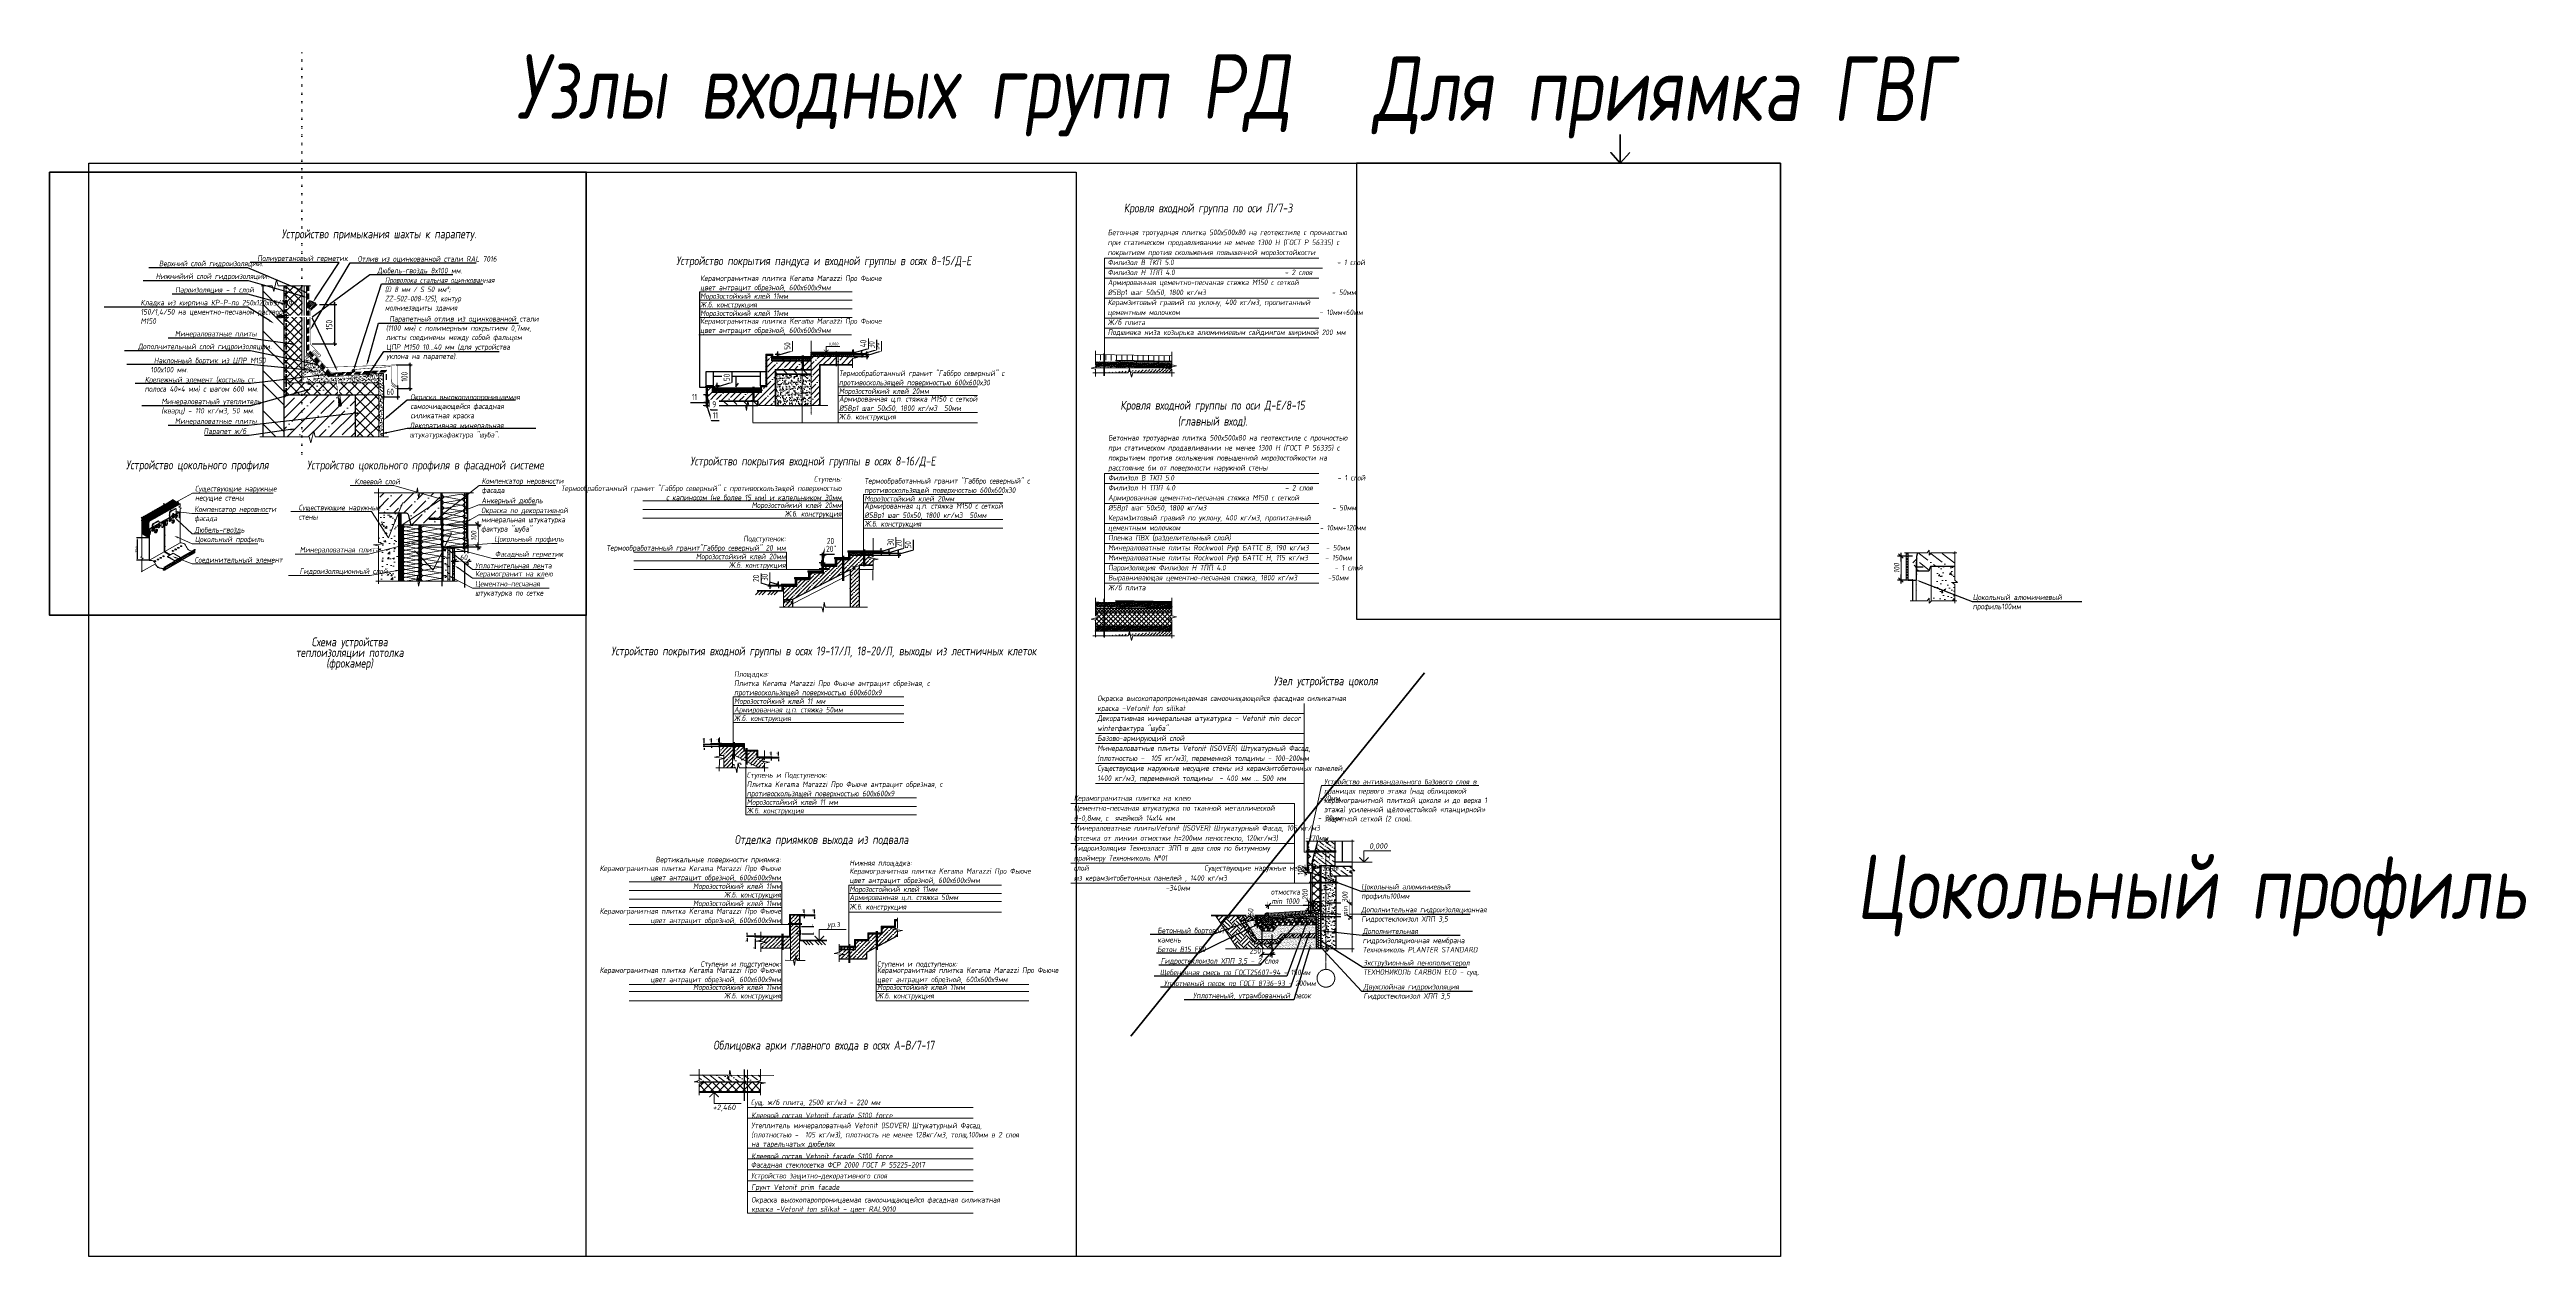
# Model space of a CAD drawing. Header units: millimetres. Extents: x -136099598 to 11807193, y 0 to 779331.
# Drawn here: x 655930 to 711742, y 355761 to 382955 of the extents above; entities that cross this region are included whole.
import ezdxf
from ezdxf import colors
from ezdxf.entities.mleader import LeaderData, LeaderLine
from ezdxf.enums import TextEntityAlignment as Align
from ezdxf.math import Vec2, Vec3

# ---------------------------------------------------------------- set-up
doc = ezdxf.new("R2010")
doc.units = ezdxf.units.MM
doc.header["$MEASUREMENT"] = 0
doc.set_wipeout_variables(frame=1)
for name, pattern in [('CENTER', [2, 1.25, -0.25, 0.25, -0.25]), ('DASHED', [19.05, 12.7, -6.35]), ('GOST2.303 9', [26.5, 20, -1.5, 1, -1.5, 1, -1.5]), ('HIDDEN', [6, 4, -2]), ('ГОСТ 2.303 4', [7, 5, -2, 0]), ('сечения_8c_HIDDEN', [0.375, 0.25, -0.125]), ('Штриховая', [6, 2, -2, 2]), ('штриховая2', [9.525, 6.35, -3.175])]:
    doc.linetypes.add(name, pattern=pattern)
doc.layers.get('0').update_dxf_attribs({"color": 250, "lineweight": 9})
doc.layers.get('Defpoints').update_dxf_attribs({"color": 8})
for name, color, linetype, lineweight in [('+АР_Стены внутренние', 250, 'Continuous', 18), ('_0', 250, 'Continuous', 9), ('_Штриховки', 250, 'Continuous', 13), ('_ЭОМ_ГЗ_сетка', 6, 'GOST2.303 9', 53), ('TN-МЕТАЛЛ КОНСТРУКЦИИ', 162, 'Continuous', 35), ('АР.РД_Выноски', 174, 'Continuous', 9), ('АР_Навесной фасад', 5, 'Continuous', 5), ('АР_Оси', 193, 'Continuous', 9), ('АР_Оси_Разм', 7, 'Continuous', 15), ('АР_Отметки', 250, 'Continuous', 15), ('АР_Перегородки кирпич', 244, 'Continuous', 30), ('АР_Перегородки_кирпич', 244, 'Continuous', 20), ('АР_Перегородки_кирпич_Штрих', 244, 'Continuous', 5), ('АР_Перекрытие', 250, 'Continuous', 30), ('АР_Полы', 250, 'Continuous', 30), ('АР_Стены фасадные', 7, 'Continuous', 30), ('АР_Текст', 250, 'Continuous', 5), ('АР_Тонкие', 250, 'Continuous', 5), ('АР_Штрих утеплитель', 250, 'Continuous', 13), ('АР_Штриховка', 253, 'Continuous', 13), ('АР_штриховка несущих стен', 250, 'Continuous', 0), ('Крепеж', 7, 'Continuous', 13), ('минплита', 56, 'Continuous', 5), ('основной', 7, 'Continuous', 18), ('плита', 13, 'Continuous', 15), ('сетка', 20, 'штриховая2', 30), ('Стены разрез', 7, 'Continuous', 30), ('Фасадная панель', 250, 'Continuous', 30), ('Штриховка', 7, 'Continuous', 5)]:
    doc.layers.add(name, color=color, linetype=linetype, lineweight=lineweight)
for name, color, linetype in [('PDF _PDF_0', 7, 'Continuous'), ('PDF _PDF_KR_Opalubka', 7, 'Continuous'), ('АР_Конструкция пола', 10, 'Continuous'), ('АР_Метал', 140, 'Continuous'), ('АР_Перегородки кирпич штрих', 7, 'Continuous'), ('армирслой', 100, 'Continuous'), ('герметик', 10, 'Continuous'), ('декорштук', 24, 'Continuous'), ('Доп. слой', 1, 'Continuous'), ('клей', 157, 'Continuous'), ('основание', 8, 'Continuous'), ('профили', 251, 'Continuous'), ('ПСУЛ', 251, 'Continuous'), ('размеры', 7, 'Continuous')]:
    doc.layers.add(name, color=color, linetype=linetype)
doc.styles.add('GOST 2.304', font='CS_Gost2304.shx')
doc.styles.add('ISOCPEUR', font='isocpeur.ttf', dxfattribs={"width": 0.7})
doc.styles.add('ROMAND', font='ROMAND', dxfattribs={"width": 0.85})
doc.styles.get("Standard").update_dxf_attribs({"font": 'isocpeur.ttf'})
doc.styles.add('Архитект', font='isocpeur.ttf', dxfattribs={"width": 0.8, "oblique": 8})
doc.styles.add('Архитектурный', font='isocpeur.ttf', dxfattribs={"oblique": 8})
doc.styles.add('Архитектурный размер', font='isocpeur.ttf', dxfattribs={"width": 0.8, "oblique": 8})
doc.linetypes.add('зигзаг', pattern='A,0.00254,-5.08,[131,ltypeshp.shx,S=5.08,R=0,X=-5.08,Y=0],-10.16,[131,ltypeshp.shx,S=5.08,R=180,X=5.08,Y=0],-5.08', length=20.32254)
doc.linetypes.add('ограждение1', pattern='A,6.35,-2.54,[133,ltypeshp.shx,S=2.54,R=0,X=-2.54,Y=0],-2.54,25.4', length=36.83)
doc.dimstyles.new('ISO-25', dxfattribs={"dimscale": 15, "dimtxt": 2.5, "dimasz": 2.5, "dimexe": 1.25, "dimexo": 0.625, "dimtad": 1, "dimtxsty": 'Standard', "dimcen": 2.5, "dimadec": 0, "dimazin": 0, "dimtfac": 1, "dimtmove": 0, "dimatfit": 3, "dimfxl": 1, "dimarcsym": 0})
doc.dimstyles.new('KK 100', dxfattribs={"dimscale": 100, "dimtxt": 3, "dimasz": 2, "dimexe": 1.5, "dimexo": 2, "dimtad": 1, "dimdec": 0, "dimtxsty": 'GOST 2.304', "dimblk": 'OBLIQUE', "dimcen": 2.5, "dimdle": 1.5, "dimadec": 0, "dimazin": 0, "dimtfac": 1, "dimtdec": 0, "dimtmove": 0, "dimatfit": 3, "dimarcsym": 0})
doc.dimstyles.new('R_50', dxfattribs={"dimtxt": 140, "dimasz": 60, "dimexe": 50, "dimexo": 50, "dimgap": 50, "dimtad": 1, "dimdec": 0, "dimrnd": 5, "dimzin": 0, "dimdsep": 46, "dimtxsty": 'ISOCPEUR', "dimblk": 'ARCHTICK', "dimcen": 50, "dimdle": 50, "dimclrd": 256, "dimclre": 256, "dimclrt": 256, "dimadec": 0, "dimazin": 0, "dimtfac": 2, "dimtdec": 0, "dimtofl": 0, "dimtmove": 1, "dimatfit": 3, "dimfxl": 1, "dimtvp": 3, "dimtfill": 1, "dimtolj": 1, "dimtzin": 0, "dimarcsym": 0})
pattern_1 = [(45, (-147675.58, -34166.822), (-11.22532015, 11.22532015), [])]
pattern_2 = [(45, (-135341.6, 13046.07), (0, 179.605122), [127, -127]), (45, (-135375.28, 13079.74), (0, 179.605122), [127, -127]), (45, (-135408.95, 13113.42), (0, 179.605122), [127, -127]), (135, (-135408.95, 13135.87), (-179.605122, 0), [127, -127]), (135, (-135375.28, 13169.55), (-179.605122, 0), [127, -127]), (135, (-135341.6, 13203.22), (-179.605122, 0), [127, -127])]
pattern_3 = [(37.5, (-135341.6, 13046.07), (-1.6000313, 48.9413237), [0, -38.608, 0, -43.18, 0, -41.275]), (7.5, (-135341.6, 13046.07), (44.9523283, 71.68251), [0, -20.828, 0, -34.798, 0, -13.335]), (327.5, (-135372.84, 13046.07), (79.099237, 0.1437185), [0, -12.7, 0, -45.72, 0, -59.69]), (317.5, (-135372.84, 13046.07), (76.355645, 22.2929323), [0, -6.35, 0, -29.972, 0, -34.29])]
pattern_4 = [(45, (-135341.6, 13046.07), (16.8379802, 61.7392608), [79.375, -15.875, 0, -15.875])]
pattern_5 = [(45, (-147431.204, -34269.932), (-13.4703842, 13.4703842), []), (45, (-147417.734, -34269.932), (-13.4703842, 13.4703842), [23.8125, -4.7625, 0, -4.7625])]
pattern_6 = [(45, (-142374.207, -37664.26), (-4.49012806, 4.49012806), []), (45, (-142369.717, -37664.26), (-4.49012806, 4.49012806), [7.9375, -1.5875, 0, -1.5875])]
pattern_7 = [(45, (-147431.204, -34269.932), (-17.96051224, 17.96051224), []), (45, (-147413.244, -34269.932), (-17.96051224, 17.96051224), [31.75, -6.35, 0, -6.35])]
pattern_8 = [(45, (-142374.207, -37664.26), (8.4189901, 30.86963042), [39.6875, -7.9375, 0, -7.9375])]

# ---------------------------------------------------------------- blocks, each defined once
blk = doc.blocks.new('*D1828')
at = {"layer": 'Defpoints', "color": 0, "transparency": 16777216}
for p in [(672783, 363458), (672783, 363447), (673165, 363458, 0)]:
    blk.add_point(p, dxfattribs=at)
at = {"layer": 'АР_Конструкция пола', "color": 0, "lineweight": -2, "transparency": 16777216}
for p, q in [((672792, 363458, 0), (673184, 363458, 0)), ((672792, 363447, 0), (673184, 363447, 0)), ((673165, 363496, 0), (673165, 363582, 0)), ((673165, 363447, 0), (673165, 363458, 0)), ((673165, 363410, 0), (673165, 363372, 0))]:
    blk.add_line(p, q, dxfattribs=at)
at = {"layer": 'АР_Конструкция пола', "color": 0, "transparency": 16777216}
for points in [[(673159, 363496, 0), (673171, 363496, 0), (673165, 363458, 0)], [(673159, 363410, 0), (673171, 363410, 0), (673165, 363447, 0)]]:
    blk.add_solid(points, dxfattribs=at)
at = {"layer": 'АР_Конструкция пола', "color": 0, "lineweight": 13, "transparency": 16777216, "insert": (673137, 363558, 0), "char_height": 37.5, "attachment_point": 5, "rotation": 90}
blk.add_mtext('11', dxfattribs=at)
blk = doc.blocks.new('*D1829')
at = {"layer": 'Defpoints', "color": 0, "transparency": 16777216}
for p in [(672797, 363467), (672797, 363458), (672934, 363467, 0)]:
    blk.add_point(p, dxfattribs=at)
at = {"layer": 'АР_Конструкция пола', "color": 0, "lineweight": -2, "transparency": 16777216}
for p, q in [((672806, 363467, 0), (672953, 363467, 0)), ((672806, 363458, 0), (672953, 363458, 0)), ((672934, 363505, 0), (672934, 363580, 0)), ((672934, 363458, 0), (672934, 363467, 0)), ((672934, 363421, 0), (672934, 363383, 0))]:
    blk.add_line(p, q, dxfattribs=at)
at = {"layer": 'АР_Конструкция пола', "color": 0, "transparency": 16777216}
for points in [[(672928, 363505, 0), (672940, 363505, 0), (672934, 363467, 0)], [(672928, 363421, 0), (672940, 363421, 0), (672934, 363458, 0)]]:
    blk.add_solid(points, dxfattribs=at)
at = {"layer": 'АР_Конструкция пола', "color": 0, "lineweight": 13, "transparency": 16777216, "insert": (672906, 363561, 0), "char_height": 37.5, "attachment_point": 5, "rotation": 90}
blk.add_mtext('9', dxfattribs=at)
blk = doc.blocks.new('*D1830')
at = {"layer": 'Defpoints', "color": 0, "transparency": 16777216}
for p in [(672826, 363196, 0), (672826, 363168), (672837, 363168)]:
    blk.add_point(p, dxfattribs=at)
at = {"layer": 'АР_Конструкция пола', "color": 0, "lineweight": -2, "transparency": 16777216}
for p, q in [((672788, 363196, 0), (672751, 363196, 0)), ((672826, 363177, 0), (672826, 363214, 0)), ((672826, 363196, 0), (672837, 363196, 0)), ((672837, 363177, 0), (672837, 363214, 0)), ((672874, 363196, 0), (673154, 363196, 0))]:
    blk.add_line(p, q, dxfattribs=at)
at = {"layer": 'АР_Конструкция пола', "color": 0, "transparency": 16777216}
for points in [[(672788, 363202, 0), (672788, 363189, 0), (672826, 363196, 0)], [(672874, 363202, 0), (672874, 363189, 0), (672837, 363196, 0)]]:
    blk.add_solid(points, dxfattribs=at)
at = {"layer": 'АР_Конструкция пола', "color": 0, "lineweight": 13, "transparency": 16777216, "insert": (673129, 363224, 0), "char_height": 37.5, "attachment_point": 5}
blk.add_mtext('11', dxfattribs=at)
blk = doc.blocks.new('*D1831')
at = {"layer": 'Defpoints', "color": 0, "transparency": 16777216}
for p in [(672837, 363126), (672837, 363029, 0), (672846, 363126)]:
    blk.add_point(p, dxfattribs=at)
at = {"layer": 'АР_Конструкция пола', "color": 0, "lineweight": -2, "transparency": 16777216}
for p, q in [((672799, 363029, 0), (672762, 363029, 0)), ((672837, 363116, 0), (672837, 363010, 0)), ((672837, 363029, 0), (672846, 363029, 0)), ((672846, 363116, 0), (672846, 363010, 0)), ((672883, 363029, 0), (673153, 363029, 0))]:
    blk.add_line(p, q, dxfattribs=at)
at = {"layer": 'АР_Конструкция пола', "color": 0, "transparency": 16777216}
for points in [[(672799, 363035, 0), (672799, 363023, 0), (672837, 363029, 0)], [(672883, 363035, 0), (672883, 363023, 0), (672846, 363029, 0)]]:
    blk.add_solid(points, dxfattribs=at)
at = {"layer": 'АР_Конструкция пола', "color": 0, "lineweight": 13, "transparency": 16777216, "insert": (673134, 363057, 0), "char_height": 37.5, "attachment_point": 5}
blk.add_mtext('9', dxfattribs=at)
blk = doc.blocks.new('*D1832')
at = {"layer": 'Defpoints', "color": 0, "transparency": 16777216}
for p in [(671833, 362968, 0), (671974, 362968), (671974, 362957)]:
    blk.add_point(p, dxfattribs=at)
at = {"layer": 'АР_Конструкция пола', "color": 0, "lineweight": -2, "transparency": 16777216}
for p, q in [((671964, 362968, 0), (671814, 362968, 0)), ((671964, 362957, 0), (671814, 362957, 0)), ((671833, 363006, 0), (671833, 363043, 0)), ((671833, 362968, 0), (671833, 362957, 0)), ((671833, 362920, 0), (671833, 362692, 0))]:
    blk.add_line(p, q, dxfattribs=at)
at = {"layer": 'АР_Конструкция пола', "color": 0, "transparency": 16777216}
for points in [[(671827, 363006, 0), (671839, 363006, 0), (671833, 362968, 0)], [(671827, 362920, 0), (671839, 362920, 0), (671833, 362957, 0)]]:
    blk.add_solid(points, dxfattribs=at)
at = {"layer": 'АР_Конструкция пола', "color": 0, "lineweight": 13, "transparency": 16777216, "insert": (671805, 362717, 0), "char_height": 37.5, "attachment_point": 5, "rotation": 90}
blk.add_mtext('11', dxfattribs=at)
blk = doc.blocks.new('*D1833')
at = {"layer": 'Defpoints', "color": 0, "transparency": 16777216}
for p in [(671652, 362968, 0), (671983, 362977), (671983, 362968)]:
    blk.add_point(p, dxfattribs=at)
at = {"layer": 'АР_Конструкция пола', "color": 0, "lineweight": -2, "transparency": 16777216}
for p, q in [((671973, 362977, 0), (671633, 362977, 0)), ((671973, 362968, 0), (671633, 362968, 0)), ((671652, 363015, 0), (671652, 363052, 0)), ((671652, 362977, 0), (671652, 362968, 0)), ((671652, 362931, 0), (671652, 362856, 0))]:
    blk.add_line(p, q, dxfattribs=at)
at = {"layer": 'АР_Конструкция пола', "color": 0, "transparency": 16777216}
for points in [[(671646, 363015, 0), (671658, 363015, 0), (671652, 362977, 0)], [(671646, 362931, 0), (671658, 362931, 0), (671652, 362968, 0)]]:
    blk.add_solid(points, dxfattribs=at)
at = {"layer": 'АР_Конструкция пола', "color": 0, "lineweight": 13, "transparency": 16777216, "insert": (671624, 362874, 0), "char_height": 37.5, "attachment_point": 5, "rotation": 90}
blk.add_mtext('9', dxfattribs=at)
blk = doc.blocks.new('*D1834')
at = {"layer": 'Defpoints', "color": 0, "transparency": 16777216}
for p in [(670677, 367298), (671046, 367298), (671046, 367248)]:
    blk.add_point(p, dxfattribs=at)
at = {"layer": 'АР_Конструкция пола', "color": 0, "lineweight": -2, "transparency": 16777216}
for p, q in [((671037, 367298), (670658, 367298)), ((671037, 367248), (670658, 367248)), ((670677, 367336), (670677, 367437)), ((670677, 367248), (670677, 367298)), ((670677, 367211), (670677, 367173))]:
    blk.add_line(p, q, dxfattribs=at)
at = {"layer": 'АР_Конструкция пола', "color": 0, "transparency": 16777216}
for points in [[(670670, 367336), (670683, 367336), (670677, 367298)], [(670670, 367211), (670683, 367211), (670677, 367248)]]:
    blk.add_solid(points, dxfattribs=at)
at = {"layer": 'АР_Конструкция пола', "color": 0, "lineweight": 13, "transparency": 16777216, "insert": (670649, 367405), "char_height": 37.5, "attachment_point": 5, "rotation": 90}
blk.add_mtext('50', dxfattribs=at)
blk = doc.blocks.new('*D1835')
at = {"layer": 'Defpoints', "color": 0, "transparency": 16777216}
for p in [(670843, 367309), (671046, 367309), (671046, 367298)]:
    blk.add_point(p, dxfattribs=at)
at = {"layer": 'АР_Конструкция пола', "color": 0, "lineweight": -2, "transparency": 16777216}
for p, q in [((671037, 367309), (670824, 367309)), ((671037, 367298), (670824, 367298)), ((670843, 367347), (670843, 367433)), ((670843, 367298), (670843, 367309)), ((670843, 367261), (670843, 367223))]:
    blk.add_line(p, q, dxfattribs=at)
at = {"layer": 'АР_Конструкция пола', "color": 0, "transparency": 16777216}
for points in [[(670837, 367347), (670849, 367347), (670843, 367309)], [(670837, 367261), (670849, 367261), (670843, 367298)]]:
    blk.add_solid(points, dxfattribs=at)
at = {"layer": 'АР_Конструкция пола', "color": 0, "lineweight": 13, "transparency": 16777216, "insert": (670815, 367408), "char_height": 37.5, "attachment_point": 5, "rotation": 90}
blk.add_mtext('11', dxfattribs=at)
blk = doc.blocks.new('*D1836')
at = {"layer": 'Defpoints', "color": 0, "transparency": 16777216}
for p in [(671009, 367318), (671081, 367318), (671081, 367309)]:
    blk.add_point(p, dxfattribs=at)
at = {"layer": 'АР_Конструкция пола', "color": 0, "lineweight": -2, "transparency": 16777216}
for p, q in [((671072, 367318), (670990, 367318)), ((671072, 367309), (670990, 367309)), ((671009, 367356), (671009, 367431)), ((671009, 367309), (671009, 367318)), ((671009, 367272), (671009, 367234))]:
    blk.add_line(p, q, dxfattribs=at)
at = {"layer": 'АР_Конструкция пола', "color": 0, "transparency": 16777216}
for points in [[(671002, 367356), (671015, 367356), (671009, 367318)], [(671002, 367272), (671015, 367272), (671009, 367309)]]:
    blk.add_solid(points, dxfattribs=at)
at = {"layer": 'АР_Конструкция пола', "color": 0, "lineweight": 13, "transparency": 16777216, "insert": (670981, 367412), "char_height": 37.5, "attachment_point": 5, "rotation": 90}
blk.add_mtext('9', dxfattribs=at)
blk = doc.blocks.new('*D1800')
at = {"layer": 'Defpoints', "color": 0, "transparency": 16777216}
for p in [(671926, 367009), (671926, 366998), (672353, 367009)]:
    blk.add_point(p, dxfattribs=at)
at = {"layer": 'АР_Конструкция пола', "color": 0, "lineweight": -2, "transparency": 16777216}
for p, q in [((671936, 367009), (672372, 367009)), ((671936, 366998), (672372, 366998)), ((672353, 367047), (672353, 367133)), ((672353, 366998), (672353, 367009)), ((672353, 366961), (672353, 366923))]:
    blk.add_line(p, q, dxfattribs=at)
at = {"layer": 'АР_Конструкция пола', "color": 0, "transparency": 16777216}
for points in [[(672347, 367047), (672359, 367047), (672353, 367009)], [(672347, 366961), (672359, 366961), (672353, 366998)]]:
    blk.add_solid(points, dxfattribs=at)
at = {"layer": 'АР_Конструкция пола', "color": 0, "lineweight": 13, "transparency": 16777216, "insert": (672325, 367108), "char_height": 37.5, "attachment_point": 5, "rotation": 90}
blk.add_mtext('11', dxfattribs=at)
blk = doc.blocks.new('*D1801')
at = {"layer": 'Defpoints', "color": 0, "transparency": 16777216}
for p in [(671918, 367018), (671918, 367009), (672191, 367018)]:
    blk.add_point(p, dxfattribs=at)
at = {"layer": 'АР_Конструкция пола', "color": 0, "lineweight": -2, "transparency": 16777216}
for p, q in [((671927, 367018), (672209, 367018)), ((671927, 367009), (672209, 367009)), ((672191, 367056), (672191, 367131)), ((672191, 367009), (672191, 367018)), ((672191, 366972), (672191, 366934))]:
    blk.add_line(p, q, dxfattribs=at)
at = {"layer": 'АР_Конструкция пола', "color": 0, "transparency": 16777216}
for points in [[(672184, 367056), (672197, 367056), (672191, 367018)], [(672184, 366972), (672197, 366972), (672191, 367009)]]:
    blk.add_solid(points, dxfattribs=at)
at = {"layer": 'АР_Конструкция пола', "color": 0, "lineweight": 13, "transparency": 16777216, "insert": (672163, 367112), "char_height": 37.5, "attachment_point": 5, "rotation": 90}
blk.add_mtext('9', dxfattribs=at)
blk = doc.blocks.new('BL034')
at = {"color": 0, "linetype": 'ByBlock', "lineweight": 70, "const_width": 50}
blk.add_lwpolyline([(-212, 212), (0, 0), (212, 212)], dxfattribs=at)
at = {"color": 0, "linetype": 'ByBlock', "lineweight": 9}
blk.add_lwpolyline([(0, 0), (0, 500), (1216, 500)], dxfattribs=at)
at = {"linetype": 'ByBlock', "lineweight": 9, "style": 'ROMAND', "width": 0.85, "flags": 4}
blk.add_attdef('NN,NNN', text='', height=250, dxfattribs=at).set_placement((650, 700), align=Align.MIDDLE)
blk = doc.blocks.new('_ArchTick')
at = {"color": 0, "linetype": 'ByBlock', "const_width": 0.15}
blk.add_lwpolyline([(-0.5, -0.5), (0.5, 0.5)], dxfattribs=at)
blk = doc.blocks.new('*D1821')
at = {"layer": 'Defpoints', "color": 0, "transparency": 16777216}
for p in [(674399, 371610, 0), (674399, 371562, 0)]:
    blk.add_point(p, dxfattribs=at)
at = {"layer": 'АР_Конструкция пола', "lineweight": -2, "transparency": 16777216}
for p, q in [((675395, 371686, 0), (675395, 371904, 0)), ((674449, 371610, 0), (675110, 371610, 0)), ((674449, 371562, 0), (675110, 371562, 0)), ((675060, 371586, 0), (675395, 371686, 0)), ((675060, 371610, 0), (675060, 371670, 0)), ((675060, 371562, 0), (675060, 371502, 0))]:
    blk.add_line(p, q, dxfattribs=at)
at = {"layer": 'АР_Конструкция пола', "lineweight": 13, "transparency": 16777216, "insert": (675275, 371795, 0), "char_height": 140, "attachment_point": 5, "rotation": 90, "style": 'ISOCPEUR', "bg_fill": 3, "box_fill_scale": 1.25, "bg_fill_color": 256, "bg_fill_true_color": 13158600, "bg_fill_transparency": 0}
blk.add_mtext('\\A1;50', dxfattribs=at)
at = {"layer": 'Defpoints', "color": 0, "transparency": 16777216}
blk.add_point((675060, 371610, 0), dxfattribs=at)
at = {"layer": 'АР_Конструкция пола', "lineweight": -2, "transparency": 16777216}
blk.add_line((675060, 371562, 0), (675060, 371610, 0), dxfattribs=at)
at = {"layer": 'АР_Конструкция пола', "lineweight": -2, "transparency": 16777216, "xscale": 60, "yscale": 60, "zscale": 60}
for p, rotation in [((675060, 371610, 0), 270), ((675060, 371562, 0), 90)]:
    blk.add_blockref('_ArchTick', p, dxfattribs=dict(at, rotation=rotation))
blk = doc.blocks.new('*D1822')
at = {"layer": 'Defpoints', "color": 0, "transparency": 16777216}
for p in [(674460, 371632, 0), (674460, 371610, 0)]:
    blk.add_point(p, dxfattribs=at)
at = {"layer": 'АР_Конструкция пола', "lineweight": -2, "transparency": 16777216}
for p, q in [((674848, 371621, 0), (675183, 371721, 0)), ((675183, 371721, 0), (675183, 371939, 0)), ((674510, 371632, 0), (674898, 371632, 0)), ((674510, 371610, 0), (674898, 371610, 0)), ((674848, 371632, 0), (674848, 371692, 0)), ((674848, 371610, 0), (674848, 371550, 0))]:
    blk.add_line(p, q, dxfattribs=at)
at = {"layer": 'АР_Конструкция пола', "lineweight": 13, "transparency": 16777216, "insert": (675063, 371830, 0), "char_height": 140, "attachment_point": 5, "rotation": 90, "style": 'ISOCPEUR', "bg_fill": 3, "box_fill_scale": 1.25, "bg_fill_color": 256, "bg_fill_true_color": 13158600, "bg_fill_transparency": 0}
blk.add_mtext('\\A1;20', dxfattribs=at)
at = {"layer": 'Defpoints', "color": 0, "transparency": 16777216}
blk.add_point((674848, 371632, 0), dxfattribs=at)
at = {"layer": 'АР_Конструкция пола', "lineweight": -2, "transparency": 16777216}
blk.add_line((674848, 371610, 0), (674848, 371632, 0), dxfattribs=at)
at = {"layer": 'АР_Конструкция пола', "lineweight": -2, "transparency": 16777216, "xscale": 60, "yscale": 60, "zscale": 60}
for p, rotation in [((674848, 371632, 0), 270), ((674848, 371610, 0), 90)]:
    blk.add_blockref('_ArchTick', p, dxfattribs=dict(at, rotation=rotation))
blk = doc.blocks.new('*D1823')
at = {"layer": 'Defpoints', "color": 0, "transparency": 16777216}
for p in [(674448, 371662, 0), (674448, 371632, 0)]:
    blk.add_point(p, dxfattribs=at)
at = {"layer": 'АР_Конструкция пола', "lineweight": -2, "transparency": 16777216}
for p, q in [((674666, 371647, 0), (675001, 371748, 0)), ((674666, 371662, 0), (674666, 371722, 0)), ((675001, 371748, 0), (675001, 371965, 0)), ((674498, 371662, 0), (674716, 371662, 0)), ((674498, 371632, 0), (674716, 371632, 0)), ((674666, 371632, 0), (674666, 371572, 0))]:
    blk.add_line(p, q, dxfattribs=at)
at = {"layer": 'АР_Конструкция пола', "lineweight": 13, "transparency": 16777216, "insert": (674881, 371856, 0), "char_height": 140, "attachment_point": 5, "rotation": 90, "style": 'ISOCPEUR', "bg_fill": 3, "box_fill_scale": 1.25, "bg_fill_color": 256, "bg_fill_true_color": 13158600, "bg_fill_transparency": 0}
blk.add_mtext('\\A1;30', dxfattribs=at)
at = {"layer": 'Defpoints', "color": 0, "transparency": 16777216}
blk.add_point((674666, 371662, 0), dxfattribs=at)
at = {"layer": 'АР_Конструкция пола', "lineweight": -2, "transparency": 16777216}
blk.add_line((674666, 371632, 0), (674666, 371662, 0), dxfattribs=at)
at = {"layer": 'АР_Конструкция пола', "lineweight": -2, "transparency": 16777216, "xscale": 60, "yscale": 60, "zscale": 60}
for p, rotation in [((674666, 371662, 0), 270), ((674666, 371632, 0), 90)]:
    blk.add_blockref('_ArchTick', p, dxfattribs=dict(at, rotation=rotation))
blk = doc.blocks.new('*D1824')
at = {"layer": 'АР_Конструкция пола', "lineweight": -2, "transparency": 16777216}
for p, q in [((672162, 370956, 0), (672162, 371173, 0)), ((672357, 370897, 0), (672162, 370956, 0)), ((672365, 370912, 0), (672307, 370912, 0)), ((672365, 370882, 0), (672307, 370882, 0)), ((672357, 370912, 0), (672357, 370972, 0)), ((672357, 370882, 0), (672357, 370822, 0))]:
    blk.add_line(p, q, dxfattribs=at)
at = {"layer": 'АР_Конструкция пола', "lineweight": 13, "transparency": 16777216, "insert": (672042, 371064, 0), "char_height": 140, "attachment_point": 5, "rotation": 90, "style": 'ISOCPEUR', "bg_fill": 3, "box_fill_scale": 1.25, "bg_fill_color": 256, "bg_fill_true_color": 13158600, "bg_fill_transparency": 0}
blk.add_mtext('\\A1;30', dxfattribs=at)
at = {"layer": 'Defpoints', "color": 0, "transparency": 16777216}
for p in [(672357, 370912, 0), (672415, 370912, 0), (672415, 370882, 0)]:
    blk.add_point(p, dxfattribs=at)
at = {"layer": 'АР_Конструкция пола', "lineweight": -2, "transparency": 16777216}
blk.add_line((672357, 370882, 0), (672357, 370912, 0), dxfattribs=at)
at = {"layer": 'АР_Конструкция пола', "lineweight": -2, "transparency": 16777216, "xscale": 60, "yscale": 60, "zscale": 60}
for p, rotation in [((672357, 370912, 0), 270), ((672357, 370882, 0), 90)]:
    blk.add_blockref('_ArchTick', p, dxfattribs=dict(at, rotation=rotation))
blk = doc.blocks.new('*D1825')
at = {"layer": 'Defpoints', "color": 0, "transparency": 16777216}
for p in [(672528, 370882, 0), (672528, 370862, 0)]:
    blk.add_point(p, dxfattribs=at)
at = {"layer": 'АР_Конструкция пола', "lineweight": -2, "transparency": 16777216}
for p, q in [((671968, 370931, 0), (671968, 371148, 0)), ((672163, 370872, 0), (671968, 370931, 0)), ((672478, 370882, 0), (672113, 370882, 0)), ((672478, 370862, 0), (672113, 370862, 0)), ((672163, 370882, 0), (672163, 370942, 0)), ((672163, 370862, 0), (672163, 370802, 0))]:
    blk.add_line(p, q, dxfattribs=at)
at = {"layer": 'АР_Конструкция пола', "lineweight": 13, "transparency": 16777216, "insert": (671848, 371039, 0), "char_height": 140, "attachment_point": 5, "rotation": 90, "style": 'ISOCPEUR', "bg_fill": 3, "box_fill_scale": 1.25, "bg_fill_color": 256, "bg_fill_true_color": 13158600, "bg_fill_transparency": 0}
blk.add_mtext('\\A1;20', dxfattribs=at)
at = {"layer": 'Defpoints', "color": 0, "transparency": 16777216}
blk.add_point((672163, 370882, 0), dxfattribs=at)
at = {"layer": 'АР_Конструкция пола', "lineweight": -2, "transparency": 16777216}
blk.add_line((672163, 370862, 0), (672163, 370882, 0), dxfattribs=at)
at = {"layer": 'АР_Конструкция пола', "lineweight": -2, "transparency": 16777216, "xscale": 60, "yscale": 60, "zscale": 60}
for p, rotation in [((672163, 370882, 0), 270), ((672163, 370862, 0), 90)]:
    blk.add_blockref('_ArchTick', p, dxfattribs=dict(at, rotation=rotation))
blk = doc.blocks.new('*D1826')
at = {"layer": 'Defpoints', "color": 0, "transparency": 16777216}
for p in [(673350, 371286, 0), (673370, 371286, 0)]:
    blk.add_point(p, dxfattribs=at)
at = {"layer": 'АР_Конструкция пола', "lineweight": -2, "transparency": 16777216}
for p, q in [((673360, 371567, 0), (673419, 371762, 0)), ((673419, 371762, 0), (673636, 371762, 0)), ((673350, 371567, 0), (673290, 371567, 0)), ((673350, 371336, 0), (673350, 371617, 0)), ((673370, 371336, 0), (673370, 371617, 0)), ((673370, 371567, 0), (673430, 371567, 0))]:
    blk.add_line(p, q, dxfattribs=at)
at = {"layer": 'АР_Конструкция пола', "lineweight": 13, "transparency": 16777216, "insert": (673528, 371882, 0), "char_height": 140, "attachment_point": 5, "style": 'ISOCPEUR', "bg_fill": 3, "box_fill_scale": 1.25, "bg_fill_color": 256, "bg_fill_true_color": 13158600, "bg_fill_transparency": 0}
blk.add_mtext('\\A1;20', dxfattribs=at)
at = {"layer": 'Defpoints', "color": 0, "transparency": 16777216}
blk.add_point((673350, 371567, 0), dxfattribs=at)
at = {"layer": 'АР_Конструкция пола', "lineweight": -2, "transparency": 16777216}
blk.add_line((673370, 371567, 0), (673350, 371567, 0), dxfattribs=at)
at = {"layer": 'АР_Конструкция пола', "lineweight": -2, "transparency": 16777216, "xscale": 60, "yscale": 60, "zscale": 60}
blk.add_blockref('_ArchTick', (673350, 371567, 0), dxfattribs=at)
at = {"layer": 'АР_Конструкция пола', "lineweight": -2, "transparency": 16777216, "xscale": 60, "yscale": 60, "zscale": 60, "rotation": 180}
blk.add_blockref('_ArchTick', (673370, 371567, 0), dxfattribs=at)
blk = doc.blocks.new('*D1827')
at = {"layer": 'Defpoints', "color": 0, "transparency": 16777216}
for p in [(673330, 371286, 0), (673350, 371286, 0)]:
    blk.add_point(p, dxfattribs=at)
at = {"layer": 'АР_Конструкция пола', "lineweight": -2, "transparency": 16777216}
for p, q in [((673330, 371389, 0), (673270, 371389, 0)), ((673330, 371336, 0), (673330, 371439, 0)), ((673340, 371389, 0), (673399, 371584, 0)), ((673350, 371336, 0), (673350, 371439, 0)), ((673350, 371389, 0), (673410, 371389, 0)), ((673399, 371584, 0), (673616, 371584, 0))]:
    blk.add_line(p, q, dxfattribs=at)
at = {"layer": 'АР_Конструкция пола', "lineweight": 13, "transparency": 16777216, "insert": (673508, 371704, 0), "char_height": 140, "attachment_point": 5, "style": 'ISOCPEUR', "bg_fill": 3, "box_fill_scale": 1.25, "bg_fill_color": 256, "bg_fill_true_color": 13158600, "bg_fill_transparency": 0}
blk.add_mtext('\\A1;20', dxfattribs=at)
at = {"layer": 'Defpoints', "color": 0, "transparency": 16777216}
blk.add_point((673330, 371389, 0), dxfattribs=at)
at = {"layer": 'АР_Конструкция пола', "lineweight": -2, "transparency": 16777216}
blk.add_line((673350, 371389, 0), (673330, 371389, 0), dxfattribs=at)
at = {"layer": 'АР_Конструкция пола', "lineweight": -2, "transparency": 16777216, "xscale": 60, "yscale": 60, "zscale": 60}
blk.add_blockref('_ArchTick', (673330, 371389, 0), dxfattribs=at)
at = {"layer": 'АР_Конструкция пола', "lineweight": -2, "transparency": 16777216, "xscale": 60, "yscale": 60, "zscale": 60, "rotation": 180}
blk.add_blockref('_ArchTick', (673350, 371389, 0), dxfattribs=at)
blk = doc.blocks.new('*D1812')
at = {"layer": 'Defpoints', "color": 0, "transparency": 16777216}
for p in [(673830, 376089, 0), (673830, 376039, 0)]:
    blk.add_point(p, dxfattribs=at)
at = {"layer": 'АР_Конструкция пола', "lineweight": -2, "transparency": 16777216}
for p, q in [((674677, 376164, 0), (674677, 376382, 0)), ((673880, 376089, 0), (674392, 376089, 0)), ((673880, 376039, 0), (674392, 376039, 0)), ((674342, 376064, 0), (674677, 376164, 0)), ((674342, 376089, 0), (674342, 376149, 0)), ((674342, 376039, 0), (674342, 375979, 0))]:
    blk.add_line(p, q, dxfattribs=at)
at = {"layer": 'АР_Конструкция пола', "lineweight": 13, "transparency": 16777216, "insert": (674557, 376273, 0), "char_height": 140, "attachment_point": 5, "rotation": 90, "style": 'ISOCPEUR', "bg_fill": 3, "box_fill_scale": 1.25, "bg_fill_color": 256, "bg_fill_true_color": 13158600, "bg_fill_transparency": 0}
blk.add_mtext('\\A1;50', dxfattribs=at)
at = {"layer": 'Defpoints', "color": 0, "transparency": 16777216}
blk.add_point((674342, 376089, 0), dxfattribs=at)
at = {"layer": 'АР_Конструкция пола', "lineweight": -2, "transparency": 16777216}
blk.add_line((674342, 376039, 0), (674342, 376089, 0), dxfattribs=at)
at = {"layer": 'АР_Конструкция пола', "lineweight": -2, "transparency": 16777216, "xscale": 60, "yscale": 60, "zscale": 60}
for p, rotation in [((674342, 376089, 0), 270), ((674342, 376039, 0), 90)]:
    blk.add_blockref('_ArchTick', p, dxfattribs=dict(at, rotation=rotation))
blk = doc.blocks.new('*D1813')
at = {"layer": 'Defpoints', "color": 0, "transparency": 16777216}
for p in [(673976, 376109, 0), (673977, 376079, 0)]:
    blk.add_point(p, dxfattribs=at)
at = {"layer": 'АР_Конструкция пола', "lineweight": -2, "transparency": 16777216}
for p, q in [((674235, 376094, 0), (674570, 376194, 0)), ((674570, 376194, 0), (674570, 376412, 0)), ((674026, 376109, 0), (674285, 376109, 0)), ((674027, 376079, 0), (674285, 376079, 0)), ((674235, 376109, 0), (674235, 376169, 0)), ((674235, 376079, 0), (674235, 376019, 0))]:
    blk.add_line(p, q, dxfattribs=at)
at = {"layer": 'АР_Конструкция пола', "lineweight": 13, "transparency": 16777216, "insert": (674450, 376303, 0), "char_height": 140, "attachment_point": 5, "rotation": 90, "style": 'ISOCPEUR', "bg_fill": 3, "box_fill_scale": 1.25, "bg_fill_color": 256, "bg_fill_true_color": 13158600, "bg_fill_transparency": 0}
blk.add_mtext('\\A1;30', dxfattribs=at)
at = {"layer": 'Defpoints', "color": 0, "transparency": 16777216}
blk.add_point((674235, 376109, 0), dxfattribs=at)
at = {"layer": 'АР_Конструкция пола', "lineweight": -2, "transparency": 16777216}
blk.add_line((674235, 376079, 0), (674235, 376109, 0), dxfattribs=at)
at = {"layer": 'АР_Конструкция пола', "lineweight": -2, "transparency": 16777216, "xscale": 60, "yscale": 60, "zscale": 60}
for p, rotation in [((674235, 376109, 0), 270), ((674235, 376079, 0), 90)]:
    blk.add_blockref('_ArchTick', p, dxfattribs=dict(at, rotation=rotation))
blk = doc.blocks.new('*D1814')
at = {"layer": 'Defpoints', "color": 0, "transparency": 16777216}
blk.add_point((673877, 376139, 0), dxfattribs=at)
at = {"layer": 'АР_Конструкция пола', "lineweight": -2, "transparency": 16777216}
for p, q in [((674049, 376119, 0), (674384, 376219, 0)), ((674049, 376139, 0), (674049, 376199, 0)), ((674384, 376219, 0), (674384, 376447, 0)), ((673927, 376139, 0), (674099, 376139, 0)), ((674027, 376099, 0), (674099, 376099, 0)), ((674049, 376099, 0), (674049, 376039, 0))]:
    blk.add_line(p, q, dxfattribs=at)
at = {"layer": 'АР_Конструкция пола', "lineweight": 13, "transparency": 16777216, "insert": (674264, 376333, 0), "char_height": 140, "attachment_point": 5, "rotation": 90, "style": 'ISOCPEUR', "bg_fill": 3, "box_fill_scale": 1.25, "bg_fill_color": 256, "bg_fill_true_color": 13158600, "bg_fill_transparency": 0}
blk.add_mtext('\\A1;40', dxfattribs=at)
at = {"layer": 'Defpoints', "color": 0, "transparency": 16777216}
for p in [(673977, 376099, 0), (674049, 376139, 0)]:
    blk.add_point(p, dxfattribs=at)
at = {"layer": 'АР_Конструкция пола', "lineweight": -2, "transparency": 16777216}
blk.add_line((674049, 376099, 0), (674049, 376139, 0), dxfattribs=at)
at = {"layer": 'АР_Конструкция пола', "lineweight": -2, "transparency": 16777216, "xscale": 60, "yscale": 60, "zscale": 60}
for p, rotation in [((674049, 376139, 0), 270), ((674049, 376099, 0), 90)]:
    blk.add_blockref('_ArchTick', p, dxfattribs=dict(at, rotation=rotation))
blk = doc.blocks.new('*D1815')
at = {"layer": 'Defpoints', "color": 0, "transparency": 16777216}
blk.add_point((670742, 375302, 0), dxfattribs=at)
at = {"layer": 'АР_Конструкция пола', "lineweight": -2, "transparency": 16777216}
for p, q in [((670742, 375252, 0), (670742, 374879, 0)), ((670742, 374929, 0), (670682, 374929, 0)), ((670742, 374929, 0), (670802, 374929, 0)), ((670742, 374929, 0), (670842, 374594, 0)), ((670742, 374882, 0), (670742, 374879, 0)), ((670842, 374594, 0), (671021, 374594, 0))]:
    blk.add_line(p, q, dxfattribs=at)
at = {"layer": 'АР_Конструкция пола', "lineweight": 13, "transparency": 16777216, "insert": (670932, 374714, 0), "char_height": 140, "attachment_point": 5, "style": 'ISOCPEUR', "bg_fill": 3, "box_fill_scale": 1.25, "bg_fill_color": 256, "bg_fill_true_color": 13158600, "bg_fill_transparency": 0}
blk.add_mtext('\\A1;11', dxfattribs=at)
at = {"layer": 'Defpoints', "color": 0, "transparency": 16777216}
for p in [(670742, 374932, 0), (670742, 374929, 0)]:
    blk.add_point(p, dxfattribs=at)
at = {"layer": 'АР_Конструкция пола', "lineweight": -2, "transparency": 16777216, "xscale": 60, "yscale": 60, "zscale": 60}
blk.add_blockref('_ArchTick', (670742, 374929, 0), dxfattribs=at)
at = {"layer": 'АР_Конструкция пола', "lineweight": -2, "transparency": 16777216, "xscale": 60, "yscale": 60, "zscale": 60, "rotation": 180}
blk.add_blockref('_ArchTick', (670742, 374929, 0), dxfattribs=at)
blk = doc.blocks.new('*D1798')
at = {"layer": 'АР_Конструкция пола', "lineweight": -2, "transparency": 16777216}
for p, q in [((670736, 375107, 0), (670736, 374954, 0)), ((670747, 375110, 0), (670747, 374954, 0)), ((670373, 375004, 0), (670736, 375004, 0)), ((670736, 375004, 0), (670676, 375004, 0)), ((670747, 375004, 0), (670807, 375004, 0))]:
    blk.add_line(p, q, dxfattribs=at)
at = {"layer": 'АР_Конструкция пола', "lineweight": 13, "transparency": 16777216, "insert": (670462, 375124, 0), "char_height": 140, "attachment_point": 5, "style": 'ISOCPEUR', "bg_fill": 3, "box_fill_scale": 1.25, "bg_fill_color": 256, "bg_fill_true_color": 13158600, "bg_fill_transparency": 0}
blk.add_mtext('\\A1;11', dxfattribs=at)
at = {"layer": 'Defpoints', "color": 0, "transparency": 16777216}
for p in [(670736, 375157, 0), (670747, 375160, 0), (670747, 375004, 0)]:
    blk.add_point(p, dxfattribs=at)
at = {"layer": 'АР_Конструкция пола', "lineweight": -2, "transparency": 16777216}
blk.add_line((670736, 375004, 0), (670747, 375004, 0), dxfattribs=at)
at = {"layer": 'АР_Конструкция пола', "lineweight": -2, "transparency": 16777216, "xscale": 60, "yscale": 60, "zscale": 60}
blk.add_blockref('_ArchTick', (670736, 375004, 0), dxfattribs=at)
at = {"layer": 'АР_Конструкция пола', "lineweight": -2, "transparency": 16777216, "xscale": 60, "yscale": 60, "zscale": 60, "rotation": 180}
blk.add_blockref('_ArchTick', (670747, 375004, 0), dxfattribs=at)
blk = doc.blocks.new('*D1799')
at = {"layer": 'АР_Конструкция пола', "lineweight": -2, "transparency": 16777216}
for p, q in [((670727, 375175, 0), (670667, 375175, 0)), ((670727, 375126, 0), (670727, 375125, 0)), ((670732, 375175, 0), (670832, 374840, 0)), ((670736, 375175, 0), (670796, 375175, 0)), ((670736, 375126, 0), (670736, 375125, 0)), ((670832, 374840, 0), (670981, 374840, 0))]:
    blk.add_line(p, q, dxfattribs=at)
at = {"layer": 'АР_Конструкция пола', "lineweight": 13, "transparency": 16777216, "insert": (670907, 374960, 0), "char_height": 140, "attachment_point": 5, "style": 'ISOCPEUR', "bg_fill": 3, "box_fill_scale": 1.25, "bg_fill_color": 256, "bg_fill_true_color": 13158600, "bg_fill_transparency": 0}
blk.add_mtext('\\A1;9', dxfattribs=at)
at = {"layer": 'Defpoints', "color": 0, "transparency": 16777216}
for p in [(670727, 375176, 0), (670727, 375175, 0), (670736, 375176, 0)]:
    blk.add_point(p, dxfattribs=at)
at = {"layer": 'АР_Конструкция пола', "lineweight": -2, "transparency": 16777216}
blk.add_line((670736, 375175, 0), (670727, 375175, 0), dxfattribs=at)
at = {"layer": 'АР_Конструкция пола', "lineweight": -2, "transparency": 16777216, "xscale": 60, "yscale": 60, "zscale": 60}
blk.add_blockref('_ArchTick', (670727, 375175, 0), dxfattribs=at)
at = {"layer": 'АР_Конструкция пола', "lineweight": -2, "transparency": 16777216, "xscale": 60, "yscale": 60, "zscale": 60, "rotation": 180}
blk.add_blockref('_ArchTick', (670736, 375175, 0), dxfattribs=at)
blk = doc.blocks.new('*D1816')
at = {"layer": 'АР_Конструкция пола', "lineweight": -2, "transparency": 16777216}
for p, q in [((671310, 375457, 0), (671310, 375675, 0)), ((670937, 375382, 0), (671025, 375382, 0)), ((670937, 375332, 0), (671025, 375332, 0)), ((670975, 375357, 0), (671310, 375457, 0)), ((670975, 375382, 0), (670975, 375442, 0)), ((670975, 375332, 0), (670975, 375272, 0))]:
    blk.add_line(p, q, dxfattribs=at)
at = {"layer": 'АР_Конструкция пола', "lineweight": 13, "transparency": 16777216, "insert": (671190, 375566, 0), "char_height": 140, "attachment_point": 5, "rotation": 90, "style": 'ISOCPEUR', "bg_fill": 3, "box_fill_scale": 1.25, "bg_fill_color": 256, "bg_fill_true_color": 13158600, "bg_fill_transparency": 0}
blk.add_mtext('\\A1;50', dxfattribs=at)
at = {"layer": 'Defpoints', "color": 0, "transparency": 16777216}
for p in [(670887, 375382, 0), (670887, 375332, 0), (670975, 375382, 0)]:
    blk.add_point(p, dxfattribs=at)
at = {"layer": 'АР_Конструкция пола', "lineweight": -2, "transparency": 16777216}
blk.add_line((670975, 375332, 0), (670975, 375382, 0), dxfattribs=at)
at = {"layer": 'АР_Конструкция пола', "lineweight": -2, "transparency": 16777216, "xscale": 60, "yscale": 60, "zscale": 60}
for p, rotation in [((670975, 375382, 0), 270), ((670975, 375332, 0), 90)]:
    blk.add_blockref('_ArchTick', p, dxfattribs=dict(at, rotation=rotation))
blk = doc.blocks.new('*D1817')
at = {"layer": 'АР_Конструкция пола', "lineweight": -2, "transparency": 16777216}
for p, q in [((672673, 376166, 0), (672673, 376384, 0)), ((672277, 376090, 0), (672388, 376090, 0)), ((672277, 376042, 0), (672388, 376042, 0)), ((672338, 376066, 0), (672673, 376166, 0)), ((672338, 376090, 0), (672338, 376150, 0)), ((672338, 376042, 0), (672338, 375982, 0))]:
    blk.add_line(p, q, dxfattribs=at)
at = {"layer": 'АР_Конструкция пола', "lineweight": 13, "transparency": 16777216, "insert": (672553, 376275, 0), "char_height": 140, "attachment_point": 5, "rotation": 90, "style": 'ISOCPEUR', "bg_fill": 3, "box_fill_scale": 1.25, "bg_fill_color": 256, "bg_fill_true_color": 13158600, "bg_fill_transparency": 0}
blk.add_mtext('\\A1;50', dxfattribs=at)
at = {"layer": 'Defpoints', "color": 0, "transparency": 16777216}
for p in [(672227, 376090, 0), (672227, 376042, 0), (672338, 376090, 0)]:
    blk.add_point(p, dxfattribs=at)
at = {"layer": 'АР_Конструкция пола', "lineweight": -2, "transparency": 16777216}
blk.add_line((672338, 376042, 0), (672338, 376090, 0), dxfattribs=at)
at = {"layer": 'АР_Конструкция пола', "lineweight": -2, "transparency": 16777216, "xscale": 60, "yscale": 60, "zscale": 60}
for p, rotation in [((672338, 376090, 0), 270), ((672338, 376042, 0), 90)]:
    blk.add_blockref('_ArchTick', p, dxfattribs=dict(at, rotation=rotation))
blk = doc.blocks.new('Дюбель')
at = {"layer": 'Крепеж'}
for points in [[(-48, 3), (-49, 3), (-50, 2), (-50, -2), (-49, -3), (-48, -3)], [(-18, 4), (-18, 3), (-21, 3), (-21, 4), (-23, 4), (-24, 3), (-27, 3), (-27, 5), (-29, 5), (-29, 3), (-32, 4), (-32, 5), (-34, 5), (-35, 4), (-38, 4), (-38, 5), (-40, 5), (-41, 4), (-43, 4), (-43, 6), (-45, 6), (-48, 4), (-48, 2), (-18, 0), (-48, -2), (-48, -4), (-45, -6), (-43, -6), (-43, -4), (-41, -4), (-40, -5), (-38, -5), (-38, -4), (-35, -4), (-34, -5), (-32, -5), (-32, -4), (-29, -3), (-29, -5), (-27, -5), (-27, -3), (-24, -3), (-23, -4), (-21, -4), (-21, -3), (-18, -3), (-18, -4)], [(0, -4), (0, 4), (-18, 4), (-18, -4), (0, -4)]]:
    blk.add_lwpolyline(points, dxfattribs=at)
blk = doc.blocks.new('*D1819')
at = {"layer": 'АР_Тонкие', "lineweight": -2, "transparency": 16777216}
for p, q in [((663740, 375849), (664097, 375849)), ((664047, 375899), (664047, 375266)), ((663793, 375316), (664097, 375316))]:
    blk.add_line(p, q, dxfattribs=at)
at = {"layer": 'АР_Тонкие', "lineweight": 15, "transparency": 16777216, "insert": (663927, 375582), "char_height": 140, "attachment_point": 5, "rotation": 90, "style": 'ISOCPEUR', "bg_fill": 3, "box_fill_scale": 1.25, "bg_fill_color": 256, "bg_fill_true_color": 13158600, "bg_fill_transparency": 0}
blk.add_mtext('\\A1;100', dxfattribs=at)
at = {"layer": 'Defpoints', "color": 0, "transparency": 16777216}
for p in [(663690, 375849), (663743, 375316), (664047, 375316)]:
    blk.add_point(p, dxfattribs=at)
at = {"layer": 'АР_Тонкие', "lineweight": -2, "transparency": 16777216, "xscale": 60, "yscale": 60, "zscale": 60}
for p, rotation in [((664047, 375849), 90), ((664047, 375316), 270)]:
    blk.add_blockref('_ArchTick', p, dxfattribs=dict(at, rotation=rotation))
blk = doc.blocks.new('*D1820')
at = {"layer": 'АР_Тонкие', "lineweight": -2, "transparency": 16777216}
for p, q in [((663820, 375123), (663403, 375123)), ((663453, 375388), (663453, 375073)), ((663770, 375388), (663770, 375073))]:
    blk.add_line(p, q, dxfattribs=at)
at = {"layer": 'АР_Тонкие', "lineweight": 15, "transparency": 16777216, "insert": (663606, 375243), "char_height": 140, "attachment_point": 5, "style": 'ISOCPEUR', "bg_fill": 3, "box_fill_scale": 1.25, "bg_fill_color": 256, "bg_fill_true_color": 13158600, "bg_fill_transparency": 0}
blk.add_mtext('\\A1;60', dxfattribs=at)
at = {"layer": 'Defpoints', "color": 0, "transparency": 16777216}
for p in [(663453, 375438), (663453, 375123), (663770, 375438)]:
    blk.add_point(p, dxfattribs=at)
at = {"layer": 'АР_Тонкие', "lineweight": -2, "transparency": 16777216, "xscale": 60, "yscale": 60, "zscale": 60, "rotation": 180}
blk.add_blockref('_ArchTick', (663453, 375123), dxfattribs=at)
at = {"layer": 'АР_Тонкие', "lineweight": -2, "transparency": 16777216, "xscale": 60, "yscale": 60, "zscale": 60}
blk.add_blockref('_ArchTick', (663770, 375123), dxfattribs=at)
blk = doc.blocks.new('*D1803')
at = {"layer": 'Defpoints', "color": 0, "transparency": 16777216}
for p in [(661966, 377210), (661801, 376326), (662350, 376326)]:
    blk.add_point(p, dxfattribs=at)
at = {"layer": 'АР_Тонкие', "lineweight": -2, "transparency": 16777216}
for p, q in [((662016, 377210), (662400, 377210)), ((662350, 377260), (662350, 376276)), ((661851, 376326), (662400, 376326))]:
    blk.add_line(p, q, dxfattribs=at)
at = {"layer": 'АР_Тонкие', "lineweight": -2, "transparency": 16777216, "xscale": 60, "yscale": 60, "zscale": 60, "rotation": 90}
blk.add_blockref('_ArchTick', (662350, 377210), dxfattribs=at)
at = {"layer": 'АР_Тонкие', "lineweight": 15, "transparency": 16777216, "insert": (662230, 376749), "char_height": 140, "attachment_point": 5, "rotation": 90, "style": 'ISOCPEUR', "bg_fill": 3, "box_fill_scale": 1.25, "bg_fill_color": 256, "bg_fill_true_color": 13158600, "bg_fill_transparency": 0}
blk.add_mtext('\\A1;150', dxfattribs=at)
at = {"layer": 'АР_Тонкие', "lineweight": -2, "transparency": 16777216, "xscale": 60, "yscale": 60, "zscale": 60, "rotation": 270}
blk.add_blockref('_ArchTick', (662350, 376326), dxfattribs=at)
blk = doc.blocks.new('_Oblique')
at = {"color": 0, "linetype": 'ByBlock', "lineweight": -2}
blk.add_line((-0.5, -0.5), (0.5, 0.5), dxfattribs=at)
blk = doc.blocks.new('*D1786')
at = {"layer": 'Defpoints', "color": 0, "lineweight": -2, "transparency": 16777216}
for p, q in [((683247, 363132), (683247, 362495)), ((683473, 363015), (683473, 362495)), ((683172, 362570), (683548, 362570))]:
    blk.add_line(p, q, dxfattribs=at)
at = {"layer": 'Defpoints', "color": 0, "transparency": 16777216}
for p in [(683247, 363232), (683473, 363115)]:
    blk.add_point(p, dxfattribs=at)
at = {"layer": 'Defpoints', "color": 0, "lineweight": 9, "transparency": 16777216, "insert": (683095, 362648), "char_height": 125, "attachment_point": 5, "style": 'Архитектурный размер', "bg_fill": 3, "box_fill_scale": 1.25, "bg_fill_color": 256, "bg_fill_true_color": 13158600, "bg_fill_transparency": 0}
blk.add_mtext('250', dxfattribs=at)
at = {"layer": 'Defpoints', "color": 0, "transparency": 16777216}
blk.add_point((683473, 362570), dxfattribs=at)
at = {"layer": 'Defpoints', "color": 0, "lineweight": -2, "transparency": 16777216, "xscale": 100, "yscale": 100, "zscale": 100, "rotation": 180}
blk.add_blockref('_Oblique', (683247, 362570), dxfattribs=at)
at = {"layer": 'Defpoints', "color": 0, "lineweight": -2, "transparency": 16777216, "xscale": 100, "yscale": 100, "zscale": 100}
blk.add_blockref('_Oblique', (683473, 362570), dxfattribs=at)
blk = doc.blocks.new('*D1794')
at = {"layer": 'АР_Оси_Разм', "color": 0, "lineweight": -2, "transparency": 16777216}
for p, q in [((683322, 363675), (684455, 363675)), ((683397, 363596), (683397, 363750)), ((684380, 363656), (684380, 363750))]:
    blk.add_line(p, q, dxfattribs=at)
at = {"layer": 'АР_Оси_Разм', "color": 0, "lineweight": 9, "transparency": 16777216, "insert": (683780, 363872), "char_height": 125, "attachment_point": 5, "style": 'Архитектурный размер', "bg_fill": 3, "box_fill_scale": 1.25, "bg_fill_color": 256, "bg_fill_true_color": 13158600, "bg_fill_transparency": 0}
blk.add_mtext('отмостка \\Pmin 1000', dxfattribs=at)
at = {"layer": 'Defpoints', "color": 0, "transparency": 16777216}
for p in [(683397, 363496), (684380, 363675), (684380, 363556)]:
    blk.add_point(p, dxfattribs=at)
at = {"layer": 'АР_Оси_Разм', "color": 0, "lineweight": -2, "transparency": 16777216, "xscale": 100, "yscale": 100, "zscale": 100, "rotation": 180}
blk.add_blockref('_Oblique', (683397, 363675), dxfattribs=at)
at = {"layer": 'АР_Оси_Разм', "color": 0, "lineweight": -2, "transparency": 16777216, "xscale": 100, "yscale": 100, "zscale": 100}
blk.add_blockref('_Oblique', (684380, 363675), dxfattribs=at)
blk = doc.blocks.new('*D1795')
at = {"layer": 'Defpoints', "color": 0, "transparency": 16777216}
for p in [(684486, 363422, 0), (684574, 363727, -950)]:
    blk.add_point(p, dxfattribs=at)
at = {"layer": 'АР_Оси_Разм', "color": 0, "lineweight": -2, "transparency": 16777216}
for p, q in [((684586, 363422), (685288, 363422)), ((684674, 363727), (685288, 363727)), ((685213, 363347), (685213, 363802))]:
    blk.add_line(p, q, dxfattribs=at)
at = {"layer": 'АР_Оси_Разм', "color": 0, "lineweight": 9, "transparency": 16777216, "insert": (685121, 363698), "char_height": 125, "attachment_point": 5, "rotation": 90, "style": 'Архитектурный размер', "bg_fill": 3, "box_fill_scale": 1.25, "bg_fill_color": 256, "bg_fill_true_color": 13158600, "bg_fill_transparency": 0}
blk.add_mtext('min 300', dxfattribs=at)
at = {"layer": 'Defpoints', "color": 0, "transparency": 16777216}
blk.add_point((685213, 363727), dxfattribs=at)
at = {"layer": 'АР_Оси_Разм', "color": 0, "lineweight": -2, "transparency": 16777216, "xscale": 100, "yscale": 100, "zscale": 100}
for p, rotation in [((685213, 363727), 90), ((685213, 363422), 270)]:
    blk.add_blockref('_Oblique', p, dxfattribs=dict(at, rotation=rotation))
blk = doc.blocks.new('*D1796')
at = {"layer": 'Defpoints', "color": 0, "lineweight": -2, "transparency": 16777216}
for p, q in [((683154, 363384), (683073, 363384)), ((683148, 363157), (683148, 363459)), ((683147, 363232), (683073, 363232))]:
    blk.add_line(p, q, dxfattribs=at)
at = {"layer": 'Defpoints', "color": 0, "lineweight": 9, "transparency": 16777216, "insert": (682994, 363484), "char_height": 125, "attachment_point": 5, "rotation": 90, "style": 'Архитектурный размер', "bg_fill": 3, "box_fill_scale": 1.25, "bg_fill_color": 256, "bg_fill_true_color": 13158600, "bg_fill_transparency": 0}
blk.add_mtext('160', dxfattribs=at)
at = {"layer": 'Defpoints', "color": 0, "transparency": 16777216}
for p in [(683148, 363384), (683254, 363384, 0), (683247, 363232, 0)]:
    blk.add_point(p, dxfattribs=at)
at = {"layer": 'Defpoints', "color": 0, "lineweight": -2, "transparency": 16777216, "xscale": 100, "yscale": 100, "zscale": 100}
for p, rotation in [((683148, 363384), 90), ((683148, 363232), 270)]:
    blk.add_blockref('_Oblique', p, dxfattribs=dict(at, rotation=rotation))
blk = doc.blocks.new('*D1804')
at = {"layer": 'АР_Оси_Разм', "color": 0, "lineweight": -2, "transparency": 16777216}
for p, q in [((684290, 364507), (684134, 364507)), ((684209, 364582), (684209, 364332)), ((684290, 364407), (684134, 364407))]:
    blk.add_line(p, q, dxfattribs=at)
at = {"layer": 'АР_Оси_Разм', "color": 0, "lineweight": 9, "transparency": 16777216, "insert": (684116, 364457), "char_height": 125, "attachment_point": 5, "rotation": 90, "style": 'Архитектурный размер', "bg_fill": 3, "box_fill_scale": 1.25, "bg_fill_color": 256, "bg_fill_true_color": 13158600, "bg_fill_transparency": 0}
blk.add_mtext('100', dxfattribs=at)
at = {"layer": 'Defpoints', "color": 0, "transparency": 16777216}
for p in [(684390, 364507), (684209, 364407), (684390, 364407, 950)]:
    blk.add_point(p, dxfattribs=at)
at = {"layer": 'АР_Оси_Разм', "color": 0, "lineweight": -2, "transparency": 16777216, "xscale": 100, "yscale": 100, "zscale": 100}
for p, rotation in [((684209, 364507), 90), ((684209, 364407), 270)]:
    blk.add_blockref('_Oblique', p, dxfattribs=dict(at, rotation=rotation))
blk = doc.blocks.new('*D1805')
at = {"layer": 'АР_Оси_Разм', "color": 0, "lineweight": -2, "transparency": 16777216}
for p, q in [((684280, 363756), (684232, 363756)), ((684287, 363556), (684232, 363556)), ((684307, 363481), (684307, 363831))]:
    blk.add_line(p, q, dxfattribs=at)
at = {"layer": 'АР_Оси_Разм', "color": 0, "lineweight": 9, "transparency": 16777216, "insert": (684219, 363913), "char_height": 125, "attachment_point": 5, "rotation": 90, "style": 'Архитектурный размер', "bg_fill": 3, "box_fill_scale": 1.25, "bg_fill_color": 256, "bg_fill_true_color": 13158600, "bg_fill_transparency": 0}
blk.add_mtext('200', dxfattribs=at)
at = {"layer": 'Defpoints', "color": 0, "transparency": 16777216}
for p in [(684307, 363756), (684380, 363756, 950), (684387, 363556, 950)]:
    blk.add_point(p, dxfattribs=at)
at = {"layer": 'АР_Оси_Разм', "color": 0, "lineweight": -2, "transparency": 16777216, "xscale": 100, "yscale": 100, "zscale": 100}
for p, rotation in [((684307, 363756), 90), ((684307, 363556), 270)]:
    blk.add_blockref('_Oblique', p, dxfattribs=dict(at, rotation=rotation))
blk = doc.blocks.new('*D1811')
at = {"layer": 'Defpoints', "color": 0, "transparency": 16777216}
for p in [(698007, 371542), (698007, 371002, 1900)]:
    blk.add_point(p, dxfattribs=at)
at = {"layer": 'АР_Оси_Разм', "color": 0, "lineweight": -2, "transparency": 16777216}
for p, q in [((697907, 371542), (697569, 371542)), ((697644, 371617), (697644, 370927)), ((697907, 371002), (697569, 371002))]:
    blk.add_line(p, q, dxfattribs=at)
at = {"layer": 'АР_Оси_Разм', "color": 0, "lineweight": 9, "transparency": 16777216, "insert": (697551, 371272), "char_height": 125, "attachment_point": 5, "rotation": 90, "style": 'Архитектурный размер', "bg_fill": 3, "box_fill_scale": 1.25, "bg_fill_color": 256, "bg_fill_true_color": 13158600, "bg_fill_transparency": 0}
blk.add_mtext('100', dxfattribs=at)
at = {"layer": 'Defpoints', "color": 0, "transparency": 16777216}
blk.add_point((697644, 371002), dxfattribs=at)
at = {"layer": 'АР_Оси_Разм', "color": 0, "lineweight": -2, "transparency": 16777216, "xscale": 100, "yscale": 100, "zscale": 100}
for p, rotation in [((697644, 371542), 90), ((697644, 371002), 270)]:
    blk.add_blockref('_Oblique', p, dxfattribs=dict(at, rotation=rotation))
blk = doc.blocks.new('*D1782')
at = {"layer": 'Defpoints', "color": 0, "transparency": 16777216}
for p in [(664753, 372248, 0), (664753, 371748, 4750)]:
    blk.add_point(p, dxfattribs=at)
at = {"layer": 'АР_Оси_Разм', "color": 0, "lineweight": -2, "transparency": 16777216}
for p, q in [((665580, 372323, 0), (665580, 371673, 0)), ((664853, 372248, 0), (665655, 372248, 0)), ((664853, 371748, 0), (665655, 371748, 0))]:
    blk.add_line(p, q, dxfattribs=at)
at = {"layer": 'АР_Оси_Разм', "color": 0, "lineweight": 9, "transparency": 16777216, "insert": (665487, 371998, 0), "char_height": 125, "attachment_point": 5, "rotation": 90, "style": 'Архитектурный размер', "bg_fill": 3, "box_fill_scale": 1.25, "bg_fill_color": 256, "bg_fill_true_color": 13158600, "bg_fill_transparency": 0}
blk.add_mtext('100', dxfattribs=at)
at = {"layer": 'Defpoints', "color": 0, "transparency": 16777216}
blk.add_point((665580, 371748, 0), dxfattribs=at)
at = {"layer": 'АР_Оси_Разм', "color": 0, "lineweight": -2, "transparency": 16777216, "xscale": 100, "yscale": 100, "zscale": 100}
for p, rotation in [((665580, 372248, 0), 90), ((665580, 371748, 0), 270)]:
    blk.add_blockref('_Oblique', p, dxfattribs=dict(at, rotation=rotation))
blk = doc.blocks.new('*U1779')
at = {"layer": 'клей', "linetype": 'Штриховая', "lineweight": 5, "ltscale": 50, "transparency": 33554559, "const_width": 5}
blk.add_lwpolyline([(-2, -34), (-2, -143)], dxfattribs=at)
at = {"layer": 'клей', "linetype": 'Continuous', "lineweight": 5}
blk.add_lwpolyline([(-5, -143), (0, -143), (0, -34), (-5, -34)], close=True, dxfattribs=at)
blk = doc.blocks.new('*U1770')
at = {"layer": 'минплита'}
for p, q in [((-87.5, 237.5), (-12.5, 225)), ((-12.5, 225), (-87.5, 212.5)), ((-87.5, 212.5), (-12.5, 200)), ((-12.5, 200), (-87.5, 187.5)), ((-87.5, 187.5), (-12.5, 175)), ((-12.5, 175), (-87.5, 162.5)), ((-87.5, 162.5), (-12.5, 150)), ((-12.5, 150), (-87.5, 137.5)), ((-87.5, 137.5), (-12.5, 125)), ((-12.5, 125), (-87.5, 112.5)), ((-87.5, 112.5), (-12.5, 100)), ((-12.5, 100), (-87.5, 87.5)), ((-87.5, 87.5), (-12.5, 75)), ((-12.5, 75), (-87.5, 62.5)), ((-87.5, 62.5), (-12.5, 50)), ((-12.5, 50), (-87.5, 37.5)), ((-87.5, 37.5), (-12.5, 25)), ((-12.5, 25), (-87.5, 12.5)), ((-87.5, 12.5), (-12.5, 0))]:
    blk.add_line(p, q, dxfattribs=at)
blk.add_lwpolyline([(-100, 0), (0, 0), (0, 243.6), (-100, 243.6)], close=True, dxfattribs=at)
for centre, start, end in [((-87.5, 225), 90, 180), ((-87.5, 225), 180, 270), ((-12.5, 237.5), 270, 0), ((-12.5, 212.5), 0, 90), ((-87.5, 200), 90, 180), ((-87.5, 200), 180, 270), ((-87.5, 175), 90, 180), ((-87.5, 175), 180, 270), ((-87.5, 150), 90, 180), ((-87.5, 150), 180, 270), ((-87.5, 125), 90, 180), ((-87.5, 125), 180, 270), ((-87.5, 100), 90, 180), ((-12.5, 212.5), 270, 0), ((-12.5, 187.5), 0, 90), ((-12.5, 187.5), 270, 0), ((-12.5, 162.5), 0, 90), ((-12.5, 162.5), 270, 0), ((-12.5, 137.5), 0, 90), ((-12.5, 137.5), 270, 0), ((-12.5, 112.5), 0, 90), ((-12.5, 112.5), 270, 0), ((-87.5, 100), 180, 270), ((-87.5, 75), 90, 180), ((-87.5, 75), 180, 270), ((-87.5, 50), 90, 180), ((-87.5, 50), 180, 270), ((-87.5, 25), 90, 180), ((-87.5, 25), 180, 270), ((-87.5, 0), 90, 180), ((-12.5, 87.5), 0, 90), ((-12.5, 87.5), 270, 0), ((-12.5, 62.5), 360, 90), ((-12.5, 62.5), 270, 0), ((-12.5, 37.5), 360, 90), ((-12.5, 37.5), 270, 0), ((-12.5, 12.5), 360, 90), ((-12.5, 12.5), 270, 0)]:
    blk.add_arc(centre, 12.5, start, end, dxfattribs=at)
blk = doc.blocks.new('*U1769')
at = {"layer": 'клей', "linetype": 'Штриховая', "ltscale": 2, "const_width": 2}
blk.add_lwpolyline([(1, 51), (1, 51)], dxfattribs=at)
at = {"layer": 'клей', "linetype": 'Continuous'}
blk.add_lwpolyline([(2, 51), (0, 51), (0, 51), (2, 51)], close=True, dxfattribs=at)
blk = doc.blocks.new('дг 6х60')
at = {"layer": 'Крепеж', "linetype": 'Continuous', "lineweight": 5}
for p, q in [((-57, 3), (-58, 2)), ((-58, 2), (-58, -2)), ((-37, 3), (-57, 3)), ((-57, 3), (-57, -3)), ((-54, 0), (-57, 0)), ((-57, 0), (-57, 0)), ((-52, 3), (-54, 3)), ((-54, 0), (-54, 3)), ((-53, 0), (-54, 0)), ((-52, 0), (-53, 0)), ((-53, 0), (-52, 0)), ((-52, 0), (-52, 3)), ((-47, 3), (-49, 3)), ((-49, -1), (-49, 3)), ((-47, 1), (-49, -1)), ((-49, -1), (-47, 1)), ((-49, 0), (-48, 0)), ((-48, 1), (-44, 1)), ((-48, 0), (-48, 0)), ((-47, 1), (-47, 3)), ((-47, 2), (-47, 1)), ((-45, 2), (-47, 2)), ((-47, 1), (-47, 1)), ((-47, -3), (-47, 1)), ((-47, 1), (-45, 1)), ((-43, 3), (-45, 3)), ((-45, 1), (-45, 3)), ((-45, 1), (-45, 2)), ((-43, -1), (-45, 1)), ((-45, 1), (-45, 1)), ((-45, 1), (-43, -1)), ((-45, -3), (-45, 1)), ((-44, 0), (-43, 0)), ((-44, 0), (-44, 0)), ((-43, -1), (-43, 3)), ((-38, 3), (-40, 3)), ((-40, -1), (-40, 3)), ((-38, 1), (-40, -1)), ((-40, -1), (-38, 1)), ((-40, 0), (-39, 0)), ((-39, 0), (-39, 0)), ((-38, 3), (-32, 5)), ((-38, 1), (-38, 3)), ((-38, 2), (-38, 1)), ((-36, 2), (-38, 2)), ((-38, 1), (-35, 1)), ((-38, 1), (-38, 1)), ((-38, -3), (-38, 1)), ((-38, 1), (-36, 1)), ((-32, 4), (-36, 2)), ((-36, 1), (-36, 3)), ((-36, 1), (-36, 2)), ((-34, 2), (-36, 2)), ((-35, 0), (-36, 1)), ((-36, -3), (-36, 1)), ((-36, 1), (-36, 1)), ((-36, 1), (-35, 0)), ((-34, 0), (-35, 0)), ((-35, 0), (-35, 0)), ((-34, 0), (-34, 2)), ((-31, 2), (-34, 2)), ((-31, 0), (-34, 0)), ((-32, 5), (-32, 4)), ((-29, 3), (-31, 3)), ((-31, 2), (-31, 3)), ((-26, 3), (-29, 3)), ((-29, 3), (-29, -3)), ((-26, 3), (-26, -3)), ((-6, 3), (-26, 3)), ((-4, 3), (-6, 3)), ((-6, 3), (-6, -3)), ((-4, 3), (-4, -3)), ((-2, 3), (-3, 3)), ((-3, 3), (-4, 3)), ((-3, 3), (-3, -3)), ((-3, 3), (-3, -3)), ((-2, 3), (-2, -3)), ((-1, 3), (-1, 3)), ((-1, 3), (-1, -3)), ((2, 4), (0, 4)), ((0, 4), (0, -5)), ((2, 4), (2, -5)), ((2, -2), (2, 2)), ((-58, -2), (-57, -3)), ((-57, 0), (-54, 0)), ((-57, -3), (-37, -3)), ((-54, 0), (-53, 0)), ((-54, -3), (-54, 0)), ((-52, -3), (-54, -3)), ((-53, 0), (-52, -1)), ((-51, -1), (-52, 0)), ((-52, -1), (-49, -1)), ((-52, -1), (-51, -2)), ((-52, -3), (-52, -1)), ((-49, -1), (-51, -1)), ((-51, -2), (-49, -2)), ((-49, -1), (-49, -1)), ((-49, -2), (-49, -1)), ((-49, -3), (-49, -1)), ((-47, -3), (-49, -3)), ((-43, -3), (-45, -3)), ((-42, -1), (-43, -1)), ((-43, -1), (-40, -1)), ((-43, -1), (-42, -2)), ((-43, -3), (-43, -1)), ((-40, -1), (-42, -1)), ((-42, -2), (-40, -2)), ((-40, -1), (-40, -1)), ((-40, -2), (-40, -1)), ((-40, -3), (-40, -1)), ((-38, -3), (-40, -3)), ((-32, -5), (-38, -3)), ((-36, -2), (-34, -2)), ((-36, -2), (-32, -4)), ((-35, 0), (-34, 0)), ((-34, -2), (-34, 0)), ((-34, 0), (-31, 0)), ((-34, -2), (-31, -2)), ((-32, -4), (-32, -5)), ((-31, -2), (-31, -3)), ((-31, -3), (-29, -3)), ((-29, -3), (-26, -3)), ((-6, -3), (-26, -3)), ((-6, -3), (-4, -3)), ((-4, -3), (-3, -3)), ((-3, -3), (-2, -3)), ((-1, -3), (-1, -3)), ((0, -5), (2, -5))]:
    blk.add_line(p, q, dxfattribs=at)
for points in [[(-36, 3), (-36, 3), (-36, 3), (-36, 3), (-37, 3), (-37, 3), (-37, 3), (-37, 3), (-37, 3), (-38, 3)], [(-38, -3), (-37, -3), (-37, -3), (-37, -3), (-37, -3), (-37, -3), (-36, -3), (-36, -3), (-36, -3), (-36, -3)]]:
    blk.add_lwpolyline(points, dxfattribs=at)
for centre, radius, start, end in [((239, -1065), 1107, 105.2044, 105.3117), ((243, -1065), 1107, 105.2044, 105.3117), ((248, -1065), 1107, 105.2044, 105.3117), ((252, -1065), 1107, 105.2044, 105.3117), ((-31, 0), 0.4, 270, 90), ((-3, 3), 0.2, 21.8819, 158.1181), ((-1, 3), 0.2, 21.8819, 158.1181), ((-1, 4), 0.8, 270, 360), ((-7, 0), 10, 13.1891, 22.3926), ((239, 1065), 1107, 254.6883, 254.7956), ((243, 1065), 1107, 254.6883, 254.7956), ((248, 1065), 1107, 254.6883, 254.7956), ((252, 1065), 1107, 254.6883, 254.7956), ((-3, -3), 0.2, 201.8819, 338.1181), ((-1, -3), 0.2, 201.8819, 338.1181), ((-1, -4), 0.8, 0, 90), ((-7, 0), 10, 337.6074, 346.8109)]:
    blk.add_arc(centre, radius, start, end, dxfattribs=at)
blk = doc.blocks.new('подкладка 1')
at = {"lineweight": 5}
blk.add_wipeout([(0, 0), (3, 0), (3, -52), (0, -52)], dxfattribs=at)
at = {"layer": 'профили', "lineweight": 5}
h = blk.add_hatch(dxfattribs=at)
h.set_pattern_fill('ANSI31', color=256, scale=2, angle=90)
h.set_pattern_definition([(135, (0, 0), (-4.4901, -4.4901), [])])
h.paths.add_polyline_path([(0, -52), (3, -52), (3, 0), (0, 0)])
blk.add_lwpolyline([(0, -52), (3, -52), (3, 0), (0, 0)], close=True, dxfattribs=at)
blk = doc.blocks.new('*U1777')
at = {"layer": 'Defpoints', "lineweight": 5}
h = blk.add_hatch(dxfattribs=at)
h.set_pattern_fill('TRIANG', color=256, scale=0.5)
h.set_pattern_definition([(60, (0, 160.4978), (-2.38125, 4.12445), [2.38125, -2.38125]), (120, (0, 160.4978), (-4.7625, 3e-09), [2.38125, -2.38125]), (0, (-1.1906, 162.56), (2.38125, 4.12445), [2.38125, -2.38125])])
h.paths.add_polyline_path([(-2, 205), (0, 205), (0, -44), (-2, -44)])
at = {"layer": 'декорштук', "lineweight": 5}
blk.add_lwpolyline([(-2, 205), (0, 205), (0, -44), (-2, -44)], dxfattribs=at)
at = {"layer": 'декорштук', "linetype": 'зигзаг', "lineweight": 5, "ltscale": 0.5}
blk.add_lwpolyline([(-2, -44), (-2, 205)], dxfattribs=at)
blk = doc.blocks.new('*U1774')
at = {"layer": 'армирслой', "lineweight": 5}
h = blk.add_hatch(dxfattribs=at)
h.set_pattern_fill('AR-SAND', color=256, scale=0.1)
h.set_pattern_definition([(37.5, (0, 67.126), (-0.16, 4.89413), [0, -3.8608, 0, -4.318, 0, -4.1275]), (7.5, (0, 67.126), (4.49523, 7.16825), [0, -2.0828, 0, -3.4798, 0, -1.3335]), (327.5, (-3.124, 67.126), (7.90992, 0.01437), [0, -1.27, 0, -4.572, 0, -5.969]), (317.5, (-3.124, 67.126), (7.63556, 2.2293), [0, -0.635, 0, -2.9972, 0, -3.429])])
h.paths.add_polyline_path([(-5, 81.4), (-5, -14.3), (0, -14.3), (0, 81.4)])
blk.add_lwpolyline([(-5, 81.4), (-5, -14.3), (0, -14.3), (0, 81.4)], close=True, dxfattribs=at)
at = {"layer": 'сетка', "lineweight": 5, "ltscale": 5}
blk.add_lwpolyline([(-3.5, -14.3), (-3.5, 81.4)], dxfattribs=at)
blk = doc.blocks.new('стартпроф 1')
at = {"layer": 'Defpoints', "ltscale": 100}
blk.add_line((-103, -121), (-103, -318), dxfattribs=at)
blk.add_wipeout([(-1, 0), (0, 0), (0, -134), (-1, -134)])
at = {"layer": 'профили', "lineweight": 5}
h = blk.add_hatch(dxfattribs=at)
h.set_pattern_fill('ANSI31', color=256, scale=2)
h.set_pattern_definition([(45, (0, 0), (-4.49013, 4.49013), [])])
edge = h.paths.add_edge_path()
edge.add_arc((-3, -134), 2.5, 270, 360)
edge.add_line((0, -134), (0, 0))
edge.add_line((0, 0), (-2, 0))
edge.add_line((-2, 0), (-2, -134))
edge.add_arc((-3, -134), 0.5, -90, 0, ccw=False)
edge.add_line((-2, -134), (-97, -134))
edge.add_arc((-97, -136), 1.2, 92.0106, 178.4336)
edge.add_line((-98, -136), (-100, -140))
edge.add_arc((-100, -140), 0.5, 180, 345, ccw=False)
edge.add_line((-101, -140), (-101, -121))
edge.add_line((-101, -121), (-103, -121))
edge.add_line((-103, -121), (-103, -140))
edge.add_arc((-100, -140), 2.5, 180, 345)
edge.add_line((-98, -140), (-96, -135))
edge.add_arc((-97, -136), 0.544, 63.4198, 273.6588)
edge.add_line((-97, -136), (-2, -136))
h.paths.add_polyline_path([(-103, -128), (-103, -133)], flags=17)
h.paths.add_polyline_path([(-103, -121), (-103, -124)], flags=17)
at = {"layer": 'Defpoints', "ltscale": 100}
blk.add_line((0, -134), (0, -312), dxfattribs=at)
at = {"layer": 'Defpoints'}
for points in [[(-103, -121), (-103, -140, 0.876976), (-100, -140), (-99, -135, -0.339454), (-99, -135), (-1, -135, 0.414214), (0, -134), (0, 0), (-1, 0), (-1, -134, -0.414214), (-1, -134), (-99, -134, 0.339454), (-100, -135), (-101, -140, -0.876976), (-102, -140), (-102, -121)], [(0, 0), (-3, 0), (-3, -134, -0.414214), (-3, -134), (-96, -134, 0.339454), (-97, -135), (-99, -140, -0.876976), (-100, -140), (-100, -121), (-103, -121), (-103, -140, 0.876976), (-96, -141), (-95, -137), (-3, -137, 0.414214), (0, -134)]]:
    blk.add_lwpolyline(points, format="xyb", close=True, dxfattribs=at)
at = {"layer": 'профили', "lineweight": 5}
blk.add_lwpolyline([(0, 0), (-2, 0), (-2, -134, -0.414214), (-2, -134), (-97, -134, 0.339454), (-98, -135), (-100, -140, -0.876976), (-101, -140), (-101, -121), (-103, -121), (-103, -140, 0.876976), (-98, -140), (-97, -136), (-2, -136, 0.414214), (0, -134)], format="xyb", close=True, dxfattribs=at)
blk = doc.blocks.new('*D1785')
at = {"layer": 'Defpoints', "color": 0, "transparency": 16777216}
blk.add_point((665353, 372032, 0), dxfattribs=at)
at = {"layer": 'АР_Оси_Разм', "color": 0, "lineweight": -2, "transparency": 16777216}
for p, q in [((665353, 371932), (665353, 371345)), ((665428, 371420), (664978, 371420)), ((665053, 371648), (665053, 371345))]:
    blk.add_line(p, q, dxfattribs=at)
at = {"layer": 'АР_Оси_Разм', "color": 0, "lineweight": 9, "transparency": 16777216, "insert": (665262, 371513), "char_height": 125, "attachment_point": 5, "style": 'Архитектурный размер', "bg_fill": 3, "box_fill_scale": 1.25, "bg_fill_color": 256, "bg_fill_true_color": 13158600, "bg_fill_transparency": 0}
blk.add_mtext('60', dxfattribs=at)
at = {"layer": 'Defpoints', "color": 0, "transparency": 16777216}
for p in [(665053, 371748, 0), (665053, 371420)]:
    blk.add_point(p, dxfattribs=at)
at = {"layer": 'АР_Оси_Разм', "color": 0, "lineweight": -2, "transparency": 16777216, "xscale": 100, "yscale": 100, "zscale": 100, "rotation": 180}
blk.add_blockref('_Oblique', (665053, 371420), dxfattribs=at)
at = {"layer": 'АР_Оси_Разм', "color": 0, "lineweight": -2, "transparency": 16777216, "xscale": 100, "yscale": 100, "zscale": 100}
blk.add_blockref('_Oblique', (665353, 371420), dxfattribs=at)
blk = doc.blocks.new('*U1780')
at = {"layer": 'клей', "linetype": 'Штриховая', "lineweight": 5, "ltscale": 50, "transparency": 33554559, "const_width": 5}
blk.add_lwpolyline([(-2.5, -188.2), (-2.5, -341.1)], dxfattribs=at)
at = {"layer": 'клей', "linetype": 'Continuous', "lineweight": 5}
blk.add_lwpolyline([(-5, -341.1), (0, -341.1), (0, -188.2), (-5, -188.2)], close=True, dxfattribs=at)
blk = doc.blocks.new('*U1775')
at = {"layer": 'армирслой', "lineweight": 5}
h = blk.add_hatch(dxfattribs=at)
h.set_pattern_fill('AR-SAND', color=256, scale=0.1)
h.set_pattern_definition([(37.5, (0, -2.301), (-0.16, 4.8941), [0, -3.8608, 0, -4.318, 0, -4.1275]), (7.5, (0, -2.301), (4.4952, 7.1683), [0, -2.0828, 0, -3.4798, 0, -1.3335]), (327.5, (-3.124, -2.301), (7.9099, 0.0144), [0, -1.27, 0, -4.572, 0, -5.969]), (317.5, (-3.124, -2.301), (7.6356, 2.2293), [0, -0.635, 0, -2.9972, 0, -3.429])])
h.paths.add_polyline_path([(-5, 11.6), (-5, -13.9), (0, -13.9), (0, 11.6)])
blk.add_lwpolyline([(-5, 11.6), (-5, -13.9), (0, -13.9), (0, 11.6)], close=True, dxfattribs=at)
at = {"layer": 'сетка', "lineweight": 5, "ltscale": 5}
blk.add_lwpolyline([(-3.5, -13.9), (-3.5, 11.6)], dxfattribs=at)
blk = doc.blocks.new('*D1784')
at = {"layer": 'Defpoints', "color": 0, "transparency": 16777216}
for p in [(658177, 371952), (657905, 371446), (658177, 371446)]:
    blk.add_point(p, dxfattribs=at)
at = {"layer": 'размеры', "color": 0, "lineweight": -2, "transparency": 16777216}
for p, q in [((658168, 371952), (657886, 371952)), ((657905, 371915), (657905, 371483)), ((658168, 371446), (657886, 371446))]:
    blk.add_line(p, q, dxfattribs=at)
at = {"layer": 'размеры', "color": 0, "transparency": 16777216}
for points in [[(657899, 371915), (657911, 371915), (657905, 371952)], [(657899, 371483), (657911, 371483), (657905, 371446)]]:
    blk.add_solid(points, dxfattribs=at)
at = {"layer": 'размеры', "color": 0, "lineweight": 5, "transparency": 16777216, "insert": (657877, 371699), "char_height": 37.5, "attachment_point": 5, "rotation": 90}
blk.add_mtext('100мм', dxfattribs=at)
blk = doc.blocks.new('*U1771')
at = {"layer": 'минплита'}
for p, q in [((-12.5, 150), (-87.5, 137.5)), ((-87.5, 137.5), (-12.5, 125)), ((-12.5, 125), (-87.5, 112.5)), ((-87.5, 112.5), (-12.5, 100)), ((-12.5, 100), (-87.5, 87.5)), ((-87.5, 87.5), (-12.5, 75)), ((-12.5, 75), (-87.5, 62.5)), ((-87.5, 62.5), (-12.5, 50)), ((-12.5, 50), (-87.5, 37.5)), ((-87.5, 37.5), (-12.5, 25)), ((-12.5, 25), (-87.5, 12.5)), ((-87.5, 12.5), (-12.5, 0))]:
    blk.add_line(p, q, dxfattribs=at)
blk.add_lwpolyline([(-100, 0), (0, 0), (0, 153.9), (-100, 153.9)], close=True, dxfattribs=at)
for centre, start, end in [((-87.5, 150), 180, 270), ((-87.5, 125), 90, 180), ((-87.5, 125), 180, 270), ((-87.5, 100), 90, 180), ((-12.5, 137.5), 0, 90), ((-12.5, 137.5), 270, 0), ((-12.5, 112.5), 0, 90), ((-12.5, 112.5), 270, 0), ((-87.5, 100), 180, 270), ((-87.5, 75), 90, 180), ((-87.5, 75), 180, 270), ((-87.5, 50), 90, 180), ((-87.5, 50), 180, 270), ((-87.5, 25), 90, 180), ((-87.5, 25), 180, 270), ((-87.5, 0), 90, 180), ((-12.5, 87.5), 0, 90), ((-12.5, 87.5), 270, 0), ((-12.5, 62.5), 360, 90), ((-12.5, 62.5), 270, 0), ((-12.5, 37.5), 360, 90), ((-12.5, 37.5), 270, 0), ((-12.5, 12.5), 360, 90), ((-12.5, 12.5), 270, 0)]:
    blk.add_arc(centre, 12.5, start, end, dxfattribs=at)
blk = doc.blocks.new('*U1772')
at = {"layer": 'минплита'}
for p, q in [((-87.5, 362.5), (-12.5, 350)), ((-12.5, 350), (-87.5, 337.5)), ((-87.5, 337.5), (-12.5, 325)), ((-12.5, 325), (-87.5, 312.5)), ((-87.5, 312.5), (-12.5, 300)), ((-12.5, 300), (-87.5, 287.5)), ((-87.5, 287.5), (-12.5, 275)), ((-12.5, 275), (-87.5, 262.5)), ((-87.5, 262.5), (-12.5, 250)), ((-12.5, 250), (-87.5, 237.5)), ((-87.5, 237.5), (-12.5, 225)), ((-12.5, 225), (-87.5, 212.5)), ((-87.5, 212.5), (-12.5, 200)), ((-12.5, 200), (-87.5, 187.5)), ((-87.5, 187.5), (-12.5, 175)), ((-12.5, 175), (-87.5, 162.5)), ((-87.5, 162.5), (-12.5, 150)), ((-12.5, 150), (-87.5, 137.5)), ((-87.5, 137.5), (-12.5, 125)), ((-12.5, 125), (-87.5, 112.5)), ((-87.5, 112.5), (-12.5, 100)), ((-12.5, 100), (-87.5, 87.5)), ((-87.5, 87.5), (-12.5, 75)), ((-12.5, 75), (-87.5, 62.5)), ((-87.5, 62.5), (-12.5, 50)), ((-12.5, 50), (-87.5, 37.5)), ((-87.5, 37.5), (-12.5, 25)), ((-12.5, 25), (-87.5, 12.5)), ((-87.5, 12.5), (-12.5, 0))]:
    blk.add_line(p, q, dxfattribs=at)
blk.add_lwpolyline([(-100, 0), (0, 0), (0, 363.6), (-100, 363.6)], close=True, dxfattribs=at)
for centre, start, end in [((-87.5, 350), 90, 180), ((-87.5, 350), 180, 270), ((-87.5, 325), 90, 180), ((-87.5, 325), 180, 270), ((-12.5, 362.5), 270, 0), ((-12.5, 337.5), 0, 90), ((-12.5, 337.5), 270, 0), ((-12.5, 312.5), 0, 90), ((-87.5, 300), 90, 180), ((-87.5, 300), 180, 270), ((-87.5, 275), 90, 180), ((-87.5, 275), 180, 270), ((-87.5, 250), 90, 180), ((-87.5, 250), 180, 270), ((-87.5, 225), 90, 180), ((-87.5, 225), 180, 270), ((-87.5, 200), 90, 180), ((-87.5, 200), 180, 270), ((-87.5, 175), 90, 180), ((-87.5, 175), 180, 270), ((-87.5, 150), 90, 180), ((-12.5, 312.5), 270, 0), ((-12.5, 287.5), 0, 90), ((-12.5, 287.5), 270, 0), ((-12.5, 262.5), 0, 90), ((-12.5, 262.5), 270, 0), ((-12.5, 237.5), 0, 90), ((-12.5, 237.5), 270, 0), ((-12.5, 212.5), 0, 90), ((-12.5, 212.5), 270, 0), ((-12.5, 187.5), 0, 90), ((-12.5, 187.5), 270, 0), ((-12.5, 162.5), 0, 90), ((-12.5, 162.5), 270, 0), ((-87.5, 150), 180, 270), ((-87.5, 125), 90, 180), ((-87.5, 125), 180, 270), ((-87.5, 100), 90, 180), ((-87.5, 100), 180, 270), ((-87.5, 75), 90, 180), ((-87.5, 75), 180, 270), ((-87.5, 50), 90, 180), ((-87.5, 50), 180, 270), ((-87.5, 25), 90, 180), ((-87.5, 25), 180, 270), ((-87.5, 0), 90, 180), ((-12.5, 137.5), 0, 90), ((-12.5, 137.5), 270, 0), ((-12.5, 112.5), 0, 90), ((-12.5, 112.5), 270, 0), ((-12.5, 87.5), 0, 90), ((-12.5, 87.5), 270, 0), ((-12.5, 62.5), 360, 90), ((-12.5, 62.5), 270, 0), ((-12.5, 37.5), 360, 90), ((-12.5, 37.5), 270, 0), ((-12.5, 12.5), 360, 90), ((-12.5, 12.5), 270, 0)]:
    blk.add_arc(centre, 12.5, start, end, dxfattribs=at)
blk = doc.blocks.new('*U1773')
at = {"layer": 'минплита'}
for p, q in [((-88, 88), (-13, 75)), ((-13, 75), (-88, 62)), ((-88, 62), (-13, 50)), ((-13, 50), (-88, 38)), ((-88, 38), (-13, 25)), ((-13, 25), (-88, 12)), ((-88, 12), (-13, 0)), ((-13, 100), (-88, 88))]:
    blk.add_line(p, q, dxfattribs=at)
blk.add_lwpolyline([(-100, 0), (0, 0), (0, 108), (-100, 108)], close=True, dxfattribs=at)
for centre, start, end in [((-88, 100), 180, 270), ((-88, 75), 90, 180), ((-88, 75), 180, 270), ((-88, 50), 90, 180), ((-88, 50), 180, 270), ((-88, 25), 90, 180), ((-88, 25), 180, 270), ((-88, 0), 90, 180), ((-13, 38), 360, 90), ((-13, 38), 270, 0), ((-13, 12), 360, 90), ((-13, 12), 270, 0), ((-13, 88), 0, 90), ((-13, 88), 270, 0), ((-13, 62), 360, 90), ((-13, 62), 270, 0)]:
    blk.add_arc(centre, 12.5, start, end, dxfattribs=at)
blk = doc.blocks.new('*U1776')
at = {"lineweight": 5}
blk.add_wipeout([(-30, 3), (0, 3), (0, 0), (-30, 0)], dxfattribs=at)
at = {"layer": 'ПСУЛ', "lineweight": 5}
h = blk.add_hatch(dxfattribs=at)
h.set_pattern_fill('PLASTI', color=256, scale=0.6, angle=360)
h.set_pattern_definition([(0, (-19.9994, -0.665), (9e-16, 3.81), []), (0, (-19.9994, -0.1887), (9e-16, 3.81), []), (0, (-19.9994, 0.2875), (9e-16, 3.81), []), (0, (-19.9994, 1.7163), (9e-16, 3.81), [])])
h.paths.add_polyline_path([(-30, 0), (0, 0), (0, 3), (-30, 3)])
blk.add_lwpolyline([(-30, 0), (0, 0), (0, 3), (-30, 3)], close=True, dxfattribs=at)
blk = doc.blocks.new('*U1778')
at = {"lineweight": 5}
blk.add_wipeout([(0, 0), (0, 2), (13.3, 2), (12, -2.3), (7, -2.3)], dxfattribs=at).dxf.layer = 'герметик'
at = {"layer": 'герметик', "lineweight": 5}
h = blk.add_hatch(dxfattribs=at)
h.set_pattern_fill('HOUND', color=256, scale=0.6)
h.set_pattern_definition([(0, (15.25855, 16.5222), (3.81, 0.9525), [15.24, -7.62]), (90, (15.25855, 16.5222), (-0.9525, -3.81), [15.24, -7.62])])
edge = h.paths.add_edge_path()
edge.add_line((0, 0), (0, 2))
edge.add_line((0, 2), (13.3, 2))
edge.add_arc((15.1, -0.9), 3.43, 121.96237, 203.47973)
edge.add_line((12, -2.3), (7, -2.3))
edge.add_line((7, -2.3), (0, 0))
blk.add_lwpolyline([(0, 0), (0, 2), (13.3, 2, 0.371486), (12, -2.3), (7, -2.3), (0, 0)], format="xyb", close=True, dxfattribs=at)
for points in [[(0, 0), (0, 2), (13.3, 2)], [(0, 0), (7, -2.3), (12, -2.3)]]:
    blk.add_lwpolyline(points, dxfattribs=at)
blk = doc.blocks.new('*U1781')
at = {"layer": 'клей', "linetype": 'Штриховая', "lineweight": 5, "ltscale": 50, "transparency": 33554559, "const_width": 5}
blk.add_lwpolyline([(-2, -34), (-2, -288)], dxfattribs=at)
at = {"layer": 'клей', "linetype": 'Continuous', "lineweight": 5}
blk.add_lwpolyline([(-5, -288), (0, -288), (0, -34), (-5, -34)], close=True, dxfattribs=at)

msp = doc.modelspace()

# ---------------------------------------------------------------- hatches: boundary and pattern name
at = {"lineweight": 13, "ltscale": 50, "transparency": 33554636}
h = msp.add_hatch(dxfattribs=at)
h.set_pattern_fill('ANSI35', color=256, scale=500)
h.set_pattern_definition([(45, (-464795.96, 271738.35), (-88.388348, 88.388348), []), (45, (-464707.57, 271738.35), (-88.388348, 88.388348), [156.25, -31.25, 0, -31.25])])
h.paths.add_polyline_path([(670909.822, 367008.446), (671120.404, 366984.289), (671120.404, 367048.017), (671022.464, 367048.017), (671022.411, 367033.045)])
h.paths.add_polyline_path([(671120.404, 366979.515), (671022.144, 366958.046), (671021.487, 366773.719), (671120.404, 366773.366)])
h.paths.add_polyline_path([(671470.405, 366772.12), (671920.535, 366771.705), (671367.912, 367048.017), (671320.404, 367048.017), (671320.404, 366772.654), (671395.406, 366772.387), (671420.005, 366659.799), (671445.806, 366884.708)])
h.paths.add_polyline_path([(672038.393, 366771.597), (672038.763, 366875.616), (672151.351, 366900.215), (671926.442, 366926.016), (672039.03, 366950.616), (672039.199, 366998.017), (671870.404, 366998.017), (671870.404, 367148.017), (671570.404, 367148.017), (671570.404, 367248.017), (671023.176, 367248.017), (671022.411, 367033.045), (670909.822, 367008.446), (671134.732, 366982.645), (671022.144, 366958.046), (671021.487, 366773.719), (671395.406, 366772.387), (671420.005, 366659.799), (671445.806, 366884.708), (671470.405, 366772.12)])
h = msp.add_hatch(dxfattribs=at)
h.set_pattern_fill('AR-SAND', color=256, scale=100)
h.set_pattern_definition([(37.5, (-470509.26, 270192.23), (-6.299336, 192.682377), [0, -152, 0, -170, 0, -162.5]), (7.5, (-470509.26, 270192.23), (176.97767, 282.214607), [0, -82, 0, -137, 0, -52.5]), (327.5, (-470632.26, 270192.23), (311.414186, 0.565905), [0, -50, 0, -180, 0, -235]), (317.5, (-470632.26, 270192.23), (300.61266, 87.767556), [0, -25, 0, -118, 0, -135])])
h.paths.add_polyline_path([(671320.404, 366772.654), (671395.406, 366772.387), (671420.005, 366659.799), (671445.806, 366884.708), (671470.405, 366772.12), (671920.535, 366771.705), (671367.912, 367048.017), (671320.404, 367048.017)])
h = msp.add_hatch(dxfattribs=at)
h.set_pattern_fill('ANSI35', color=256, scale=500)
h.set_pattern_definition([(45, (-60600.3, 291624.37), (-88.388348, 88.388348), []), (45, (-60511.91, 291624.37), (-88.388348, 88.388348), [156.25, -31.25, 0, -31.25])])
h.paths.add_polyline_path([(672625.644, 362432.816), (672694.695, 362432.57), (672719.295, 362319.981), (672745.096, 362544.891), (672769.695, 362432.303), (672825.644, 362432.103), (672825.644, 363447.374), (672625.644, 363447.374)])
h = msp.add_hatch(dxfattribs=at)
h.set_pattern_fill('ANSI35', color=256, scale=20)
h.set_pattern_definition([(45, (467674.59, 275098.86), (-89.80256, 89.80256), []), (45, (467764.4, 275098.86), (-89.80256, 89.80256), [158.75, -31.75, 0, -31.75])])
h.paths.add_polyline_path([(674339.749, 362608.965), (675036.829, 362982.289), (675036.829, 363120.34), (674925.176, 363133.148), (674990.27, 363147.631), (674990.27, 363180.294), (674690.27, 363180.293), (674690.27, 363030.293), (674390.27, 363030.293), (674390.27, 362880.293), (674090.27, 362880.292), (674090.27, 362680.294), (673721.69, 362680.294), (673721.69, 362575.947), (673834.947, 362562.955), (673721.69, 362538.515), (673721.69, 362460.539), (674339.749, 362460.761)])
at = {"layer": '_0', "ltscale": 50}
h = msp.add_hatch(dxfattribs=at)
h.set_pattern_fill('AR-CONC', color=256, scale=0.1)
h.set_pattern_definition([(50, (-147675.58, -34166.822), (18.2184669, -1.59390855), [1.905, -20.955]), (355, (-147675.58, -34166.822), (-3.52434214, 19.10568452), [1.524, -16.7640584]), (100.4514447, (-147674.062, -34166.954), (14.6941247, 17.5117752), [1.61900088, -17.80902446]), (46.1842, (-147675.58, -34161.742), (27.1079041, -4.2042328), [2.8575, -31.4325]), (96.6355576, (-147673.32, -34162.092), (23.7404134, 24.74261246), [2.4285023, -26.7135608]), (351.184151, (-147675.58, -34161.742), (23.7404134, 24.7426125), [2.2859967, -25.1459732]), (21, (-147673.04, -34163.012), (15.16143913, -10.22651982), [1.905, -20.955]), (326, (-147673.04, -34163.012), (6.18020283, 18.4187966), [1.524, -16.764]), (71.451445, (-147671.777, -34163.864), (21.34164193, 8.1922769), [1.61900088, -17.80899376]), (37.5, (-147675.58, -34166.8215), (0.308860325, 8.455503887), [0, -16.5608, 0, -17.018, 0, -16.8275]), (7.5, (-147675.58, -34166.8215), (6.68196625, 10.01805748), [0, -9.7028, 0, -16.1798, 0, -6.4135]), (327.5, (-147681.244, -34166.8215), (13.559059517, -0.5728744), [0, -6.35, 0, -19.812, 0, -26.289]), (317.5, (-147683.784, -34166.822), (14.81291814, 2.5426491), [0, -8.255, 0, -13.1572, 0, -18.669])])
h.paths.add_polyline_path([(672450.356, 370762.585), (672450.356, 370882.103), (672750.341, 370882.103), (672750.341, 371032.103), (673050.341, 371032.103), (673050.341, 371182.103), (673350.341, 371182.103), (673350.341, 371332.103), (673650.341, 371332.103), (673650.341, 371482.103), (673950.341, 371482.103), (673950.342, 371632.103), (673970.341, 371632.103), (673970.341, 371462.103), (673670.341, 371462.103), (673670.341, 371312.103), (673370.341, 371312.103), (673370.341, 371162.103), (673070.341, 371162.103), (673070.341, 371012.103), (672770.341, 371012.103), (672770.341, 370862.103), (672470.356, 370862.103), (672470.356, 370762.585)])
h = msp.add_hatch(dxfattribs=at)
h.set_pattern_fill('ANSI35', color=256, scale=20)
h.set_pattern_definition([(45, (552176.62, 558562.72), (-89.80256, 89.80256), []), (45, (552266.43, 558562.72), (-89.80256, 89.80256), [158.75, -31.75, 0, -31.75])])
h.paths.add_polyline_path([(674170.341, 371331.935), (674070.771, 371282.15), (674084.823, 371238.867), (674058.015, 371275.772), (673970.341, 371231.935), (673970.341, 370391.701), (674170.341, 370391.701)])
h.paths.add_polyline_path([(672670.341, 370391.701), (672670.341, 370566.97), (672582.167, 370566.97), (672575.379, 370521.972), (672567.905, 370566.97), (672470.347, 370566.97), (672470.343, 370391.701)])
h = msp.add_hatch(dxfattribs=at)
h.set_pattern_fill('ANSI31', color=256, scale=5)
h.set_pattern_definition(pattern_1)
h.paths.add_polyline_path([(672715.341, 371032.103), (673030.341, 371032.103), (673030.341, 371062.103), (672715.341, 371062.103)])
h.paths.add_polyline_path([(673050.341, 371032.103), (673030.341, 371032.103), (673030.341, 371182.103), (673050.341, 371182.103)])
h = msp.add_hatch(dxfattribs=at)
h.set_pattern_fill('ANSI31', color=256, scale=5)
h.set_pattern_definition(pattern_1)
h.paths.add_polyline_path([(673015.341, 371182.103), (673330.341, 371182.103), (673330.341, 371212.103), (673015.341, 371212.103)])
h.paths.add_polyline_path([(673350.341, 371182.103), (673330.341, 371182.103), (673330.341, 371332.103), (673350.341, 371332.103)])
h = msp.add_hatch(dxfattribs=at)
h.set_pattern_fill('ANSI31', color=256, scale=5)
h.set_pattern_definition(pattern_1)
h.paths.add_polyline_path([(673315.341, 371332.103), (673630.341, 371332.103), (673630.341, 371362.103), (673315.341, 371362.103)])
h.paths.add_polyline_path([(673650.341, 371332.103), (673630.341, 371332.103), (673630.341, 371482.103), (673650.341, 371482.103)])
h = msp.add_hatch(dxfattribs=at)
h.set_pattern_fill('ANSI31', color=256, scale=5)
h.set_pattern_definition(pattern_1)
h.paths.add_polyline_path([(673615.341, 371482.103), (673930.341, 371482.103), (673930.341, 371512.103), (673615.341, 371512.103)])
h.paths.add_polyline_path([(673950.341, 371482.103), (673930.341, 371482.103), (673930.341, 371632.103), (673950.341, 371632.103)])
h.paths.add_polyline_path([(673915.341, 371662.103), (673915.341, 371632.103), (674486.265, 371632.103), (674486.372, 371662.103)])
h = msp.add_hatch(dxfattribs=at)
h.set_pattern_fill('ANSI35', color=256, scale=10)
h.set_pattern_definition([(45, (413854.01, 249371.47), (-44.90128, 44.90128), []), (45, (413898.91, 249371.47), (-44.90128, 44.90128), [79.375, -15.875, 0, -15.875])])
h.paths.add_polyline_path([(673970.341, 371609.806), (673970.341, 371562.068), (674486.016, 371562.087), (674486.186, 371609.806)])
h = msp.add_hatch(dxfattribs=at)
h.set_pattern_fill('AR-CONC', color=256, scale=0.1)
h.set_pattern_definition([(50, (413854.008, 249371.468), (18.2184669, -1.59390855), [1.905, -20.955]), (355, (413854.008, 249371.468), (-3.5243421, 19.1056845), [1.524, -16.7640584]), (100.451445, (413855.526, 249371.335), (14.6941247, 17.5117752), [1.6190009, -17.8090245]), (46.1842, (413854.008, 249376.548), (27.1079041, -4.2042328), [2.8575, -31.4325]), (96.635558, (413856.267, 249376.197), (23.7404134, 24.7426125), [2.4285023, -26.7135608]), (351.184151, (413854.008, 249376.548), (23.7404134, 24.7426125), [2.2859967, -25.1459732]), (21, (413856.548, 249375.278), (15.1614391, -10.2265198), [1.905, -20.955]), (326, (413856.548, 249375.278), (6.1802028, 18.4187966), [1.524, -16.764]), (71.451445, (413857.812, 249374.425), (21.3416419, 8.1922769), [1.6190009, -17.8089938]), (37.5, (413854.008, 249371.4676), (0.30886033, 8.45550389), [0, -16.5608, 0, -17.018, 0, -16.8275]), (7.5, (413854.008, 249371.468), (6.68196625, 10.01805748), [0, -9.7028, 0, -16.1798, 0, -6.4135]), (327.5, (413848.344, 249371.4676), (13.55905952, -0.5728744), [0, -6.35, 0, -19.812, 0, -26.289]), (317.5, (413845.804, 249371.468), (14.81291814, 2.5426491), [0, -8.255, 0, -13.1572, 0, -18.669])])
h.paths.add_polyline_path([(674486.186, 371609.806), (674486.265, 371632.103), (673970.341, 371632.103), (673970.341, 371609.806)])
at = {"layer": '_0', "transparency": 33554559}
h = msp.add_hatch(dxfattribs=at)
h.set_pattern_fill('ANSI31', color=256, scale=5)
h.set_pattern_definition(pattern_1)
h.paths.add_polyline_path([(672750.341, 370882.103), (672730.341, 370882.103), (672730.341, 371032.103), (672750.341, 371032.103)])
h.paths.add_polyline_path([(672415.341, 370882.103), (672730.341, 370882.103), (672730.341, 370912.103), (672415.341, 370912.103)])
at = {"layer": '_0', "ltscale": 50}
h = msp.add_hatch(dxfattribs=at)
h.set_pattern_fill('ANSI31', color=256, scale=5)
h.set_pattern_definition(pattern_1)
h.paths.add_polyline_path([(672450.299, 370762.543), (672430.299, 370762.543), (672430.341, 370882.103), (672450.341, 370882.103)])
at = {"layer": '_Штриховки', "ltscale": 100, "transparency": 33554687}
h = msp.add_hatch(dxfattribs=at)
h.set_pattern_fill('AR-CONC', color=256, scale=0.5)
h.set_pattern_definition([(50, (457199.526, 318005.76), (91.092334, -7.969543), [9.525, -104.775]), (355, (457199.53, 318005.76), (-17.62171, 95.528423), [7.62, -83.820292]), (100.451445, (457207.12, 318005.09), (73.470624, 87.558876), [8.095004, -89.045122]), (46.1842, (457199.53, 318031.16), (135.53952, -21.021164), [14.2875, -157.1625]), (96.63556, (457210.82, 318029.4), (118.70207, 123.71306), [12.14251, -133.5678]), (351.18415, (457199.53, 318031.16), (118.70207, 123.71306), [11.42998, -125.72987]), (21, (457212.226, 318024.81), (75.807196, -51.1326), [9.525, -104.775]), (326, (457212.23, 318024.81), (30.901014, 92.093983), [7.62, -83.82]), (71.451445, (457218.54, 318020.55), (106.70821, 40.961384), [8.095004, -89.04497]), (37.5, (457199.526, 318005.758), (1.5443016, 42.2775194), [0, -82.804, 0, -85.09, 0, -84.1375]), (7.5, (457199.526, 318005.758), (33.409831, 50.090287), [0, -48.514, 0, -80.899, 0, -32.0675]), (327.5, (457171.205, 318005.758), (67.7952976, -2.864372), [0, -31.75, 0, -99.06, 0, -131.445]), (317.5, (457158.505, 318005.76), (74.06459, 12.713246), [0, -41.275, 0, -65.786, 0, -93.345])])
h.paths.add_polyline_path([(673721.69, 362730.294), (673721.69, 362680.302), (674090.27, 362680.302), (674090.27, 362730.294)])
at = {"layer": 'АР_Конструкция пола', "lineweight": 13, "transparency": 33554636}
h = msp.add_hatch(dxfattribs=at)
h.set_pattern_fill('ANSI36', color=256, scale=7)
h.set_pattern_definition([(45, (469912.488, 210708.262), (11.7865862, 43.2174826), [55.5625, -11.1125, 0, -11.1125])])
h.paths.add_polyline_path([(671570.404, 367248.017), (671570.404, 367298.017), (671023.354, 367298.017), (671023.176, 367248.017)])
h = msp.add_hatch(dxfattribs=at)
h.set_pattern_fill('AR-CONC', color=256, scale=0.1)
h.set_pattern_definition([(50, (469912.488, 210708.262), (18.2184669, -1.59390855), [1.905, -20.955]), (355, (469912.488, 210708.262), (-3.5243421, 19.1056845), [1.524, -16.7640584]), (100.451445, (469914.006, 210708.13), (14.6941247, 17.5117752), [1.6190009, -17.8090245]), (46.1842, (469912.488, 210713.342), (27.107904, -4.2042328), [2.8575, -31.4325]), (96.635558, (469914.747, 210712.992), (23.7404134, 24.7426125), [2.4285023, -26.7135608]), (351.184151, (469912.488, 210713.342), (23.7404134, 24.7426125), [2.2859967, -25.1459732]), (21, (469915.028, 210712.072), (15.1614391, -10.2265198), [1.905, -20.955]), (326, (469915.028, 210712.072), (6.1802028, 18.4187966), [1.524, -16.764]), (71.451445, (469916.291, 210711.22), (21.3416419, 8.1922769), [1.6190009, -17.8089938]), (37.5, (469912.488, 210708.2625), (0.30886033, 8.45550389), [0, -16.5608, 0, -17.018, 0, -16.8275]), (7.5, (469912.488, 210708.2625), (6.68196625, 10.01805748), [0, -9.7028, 0, -16.1798, 0, -6.4135]), (327.5, (469906.8236, 210708.2625), (13.55905952, -0.5728744), [0, -6.35, 0, -19.812, 0, -26.289]), (317.5, (469904.284, 210708.262), (14.81291814, 2.5426491), [0, -8.255, 0, -13.1572, 0, -18.669])])
h.paths.add_polyline_path([(671570.404, 367298.017), (671570.404, 367309.017), (671023.393, 367309.017), (671023.354, 367298.017)])
h = msp.add_hatch(dxfattribs=at)
h.set_pattern_fill('ANSI31', color=256)
h.set_pattern_definition([(45, (469912.4878, 210708.2625), (-2.24506403, 2.24506403), [])])
h.paths.add_polyline_path([(671023.425, 367318.017), (671023.393, 367309.017), (671581.404, 367309.017), (671590.404, 367318.017)])
h = msp.add_hatch(dxfattribs=at)
h.set_pattern_fill('AR-CONC', color=256, scale=0.1)
h.set_pattern_definition([(50, (468147.507, 241190.637), (18.2184669, -1.5939086), [1.905, -20.955]), (355, (468147.507, 241190.637), (-3.5243421, 19.1056845), [1.524, -16.7640584]), (100.451445, (468149.025, 241190.504), (14.6941247, 17.5117752), [1.6190009, -17.8090245]), (46.1842, (468147.507, 241195.717), (27.107904, -4.2042328), [2.8575, -31.4325]), (96.635558, (468149.766, 241195.367), (23.7404134, 24.7426125), [2.4285023, -26.7135608]), (351.184151, (468147.507, 241195.717), (23.7404134, 24.7426125), [2.2859967, -25.1459732]), (21, (468150.047, 241194.447), (15.1614391, -10.2265198), [1.905, -20.955]), (326, (468150.047, 241194.447), (6.1802028, 18.4187966), [1.524, -16.764]), (71.451445, (468151.31, 241193.595), (21.3416419, 8.1922769), [1.6190009, -17.8089938]), (37.5, (468147.5066, 241190.637), (0.30886033, 8.45550389), [0, -16.5608, 0, -17.018, 0, -16.8275]), (7.5, (468147.507, 241190.637), (6.68196625, 10.01805748), [0, -9.7028, 0, -16.1798, 0, -6.4135]), (327.5, (468141.8424, 241190.637), (13.55905952, -0.5728744), [0, -6.35, 0, -19.812, 0, -26.289]), (317.5, (468139.302, 241190.637), (14.81291814, 2.5426491), [0, -8.255, 0, -13.1572, 0, -18.669])])
h.paths.add_polyline_path([(671570.404, 367148.017), (671870.404, 367148.017), (671870.404, 366998.017), (672039.199, 366998.017), (672039.238, 367009.017), (671881.404, 367009.017), (671881.404, 367159.017), (671581.404, 367159.017), (671581.404, 367309.017), (671570.404, 367309.017)])
h = msp.add_hatch(dxfattribs=at)
h.set_pattern_fill('ANSI31', color=256, angle=90)
h.set_pattern_definition([(135, (468147.5066, 241190.637), (-2.24506403, -2.24506403), [])])
h.paths.add_polyline_path([(671581.404, 367159.017), (671881.404, 367159.017), (671881.404, 367009.017), (672039.238, 367009.017), (672039.27, 367018.017), (671890.404, 367018.017), (671890.404, 367168.017), (671590.404, 367168.017), (671590.404, 367318.017), (671581.404, 367309.017)])
h = msp.add_hatch(dxfattribs=at)
h.set_pattern_fill('ANSI31', color=256)
h.set_pattern_definition([(45, (469282.446, 192113.002), (-2.24506403, 2.24506403), [])])
h.paths.add_polyline_path([(672614.644, 362968.23), (672614.644, 363458.374), (672836.644, 363458.374), (672836.644, 362877.23), (672845.644, 362877.23), (672845.644, 363467.374), (672605.644, 363467.374), (672605.644, 362968.23)])
h = msp.add_hatch(dxfattribs=at)
h.set_pattern_fill('AR-CONC', color=256, scale=0.1)
h.set_pattern_definition([(50, (469282.446, 192585.335), (18.2184669, -1.59390855), [1.905, -20.955]), (355, (469282.446, 192585.335), (-3.5243421, 19.1056845), [1.524, -16.7640584]), (100.451445, (469283.964, 192585.202), (14.6941247, 17.5117752), [1.6190009, -17.8090245]), (46.1842, (469282.446, 192590.415), (27.107904, -4.2042328), [2.8575, -31.4325]), (96.635558, (469284.705, 192590.064), (23.7404134, 24.7426125), [2.4285023, -26.7135608]), (351.184151, (469282.446, 192590.415), (23.7404134, 24.7426125), [2.2859967, -25.1459732]), (21, (469284.986, 192589.145), (15.1614391, -10.2265198), [1.905, -20.955]), (326, (469284.986, 192589.145), (6.1802028, 18.4187966), [1.524, -16.764]), (71.451445, (469286.25, 192588.293), (21.3416419, 8.1922769), [1.6190009, -17.8089938]), (37.5, (469282.446, 192585.335), (0.30886033, 8.45550389), [0, -16.5608, 0, -17.018, 0, -16.8275]), (7.5, (469282.446, 192585.335), (6.68196625, 10.01805748), [0, -9.7028, 0, -16.1798, 0, -6.4135]), (327.5, (469276.7817, 192585.335), (13.55905952, -0.5728744), [0, -6.35, 0, -19.812, 0, -26.289]), (317.5, (469274.242, 192585.335), (14.81291814, 2.5426491), [0, -8.255, 0, -13.1572, 0, -18.669])])
h.paths.add_polyline_path([(672825.644, 362877.23), (672836.644, 362877.23), (672836.644, 363458.374), (672614.644, 363458.374), (672614.644, 362957.23), (672625.644, 362957.23), (672625.644, 363447.374), (672825.644, 363447.374)])
h = msp.add_hatch(dxfattribs=at)
h.set_pattern_fill('ANSI31', color=256)
h.set_pattern_definition([(45, (451248.1044, 228628.4417), (-2.24506403, 2.24506403), [])])
h.paths.add_polyline_path([(671960.625, 362977.23), (671960.625, 362968.23), (672605.644, 362968.23), (672605.644, 362977.23)])
h = msp.add_hatch(dxfattribs=at)
h.set_pattern_fill('AR-CONC', color=256, scale=0.1)
h.set_pattern_definition([(50, (451248.104, 228628.442), (18.2184669, -1.59390855), [1.905, -20.955]), (355, (451248.104, 228628.442), (-3.5243421, 19.1056845), [1.524, -16.7640584]), (100.451445, (451249.623, 228628.309), (14.6941247, 17.5117752), [1.6190009, -17.8090245]), (46.1842, (451248.104, 228633.522), (27.107904, -4.2042328), [2.8575, -31.4325]), (96.635558, (451250.363, 228633.171), (23.7404134, 24.7426125), [2.4285023, -26.7135608]), (351.184151, (451248.104, 228633.522), (23.7404134, 24.7426125), [2.2859967, -25.1459732]), (21, (451250.644, 228632.252), (15.1614391, -10.2265198), [1.905, -20.955]), (326, (451250.644, 228632.252), (6.1802028, 18.4187966), [1.524, -16.764]), (71.451445, (451251.908, 228631.4), (21.3416419, 8.1922769), [1.6190009, -17.8089938]), (37.5, (451248.1044, 228628.442), (0.30886033, 8.45550389), [0, -16.5608, 0, -17.018, 0, -16.8275]), (7.5, (451248.104, 228628.442), (6.68196625, 10.01805748), [0, -9.7028, 0, -16.1798, 0, -6.4135]), (327.5, (451242.44, 228628.442), (13.55905952, -0.5728744), [0, -6.35, 0, -19.812, 0, -26.289]), (317.5, (451239.9, 228628.442), (14.81291814, 2.5426491), [0, -8.255, 0, -13.1572, 0, -18.669])])
h.paths.add_polyline_path([(671960.625, 362968.23), (671960.625, 362957.23), (672625.644, 362957.23), (672625.644, 362968.23)])
at = {"layer": 'АР_Перегородки кирпич штрих', "transparency": 33554559}
h = msp.add_hatch(dxfattribs=at)
h.set_pattern_fill('ANSI31', color=256, scale=3)
h.set_pattern_definition([(45, (469187.147, 241858.496), (-6.7351921, 6.7351921), [])])
h.paths.add_polyline_path([(672067.147, 376090.401), (672067.147, 375381.881), (671947.147, 375381.881), (671947.147, 375331.881), (670887.147, 375331.881), (670887.147, 375381.881), (670727.147, 375381.881), (670727.157, 374932.034), (670736.157, 374932.034), (670736.147, 375372.881), (670878.147, 375372.881), (670878.147, 375301.881), (671956.147, 375301.881), (671956.147, 375372.881), (672076.147, 375372.881), (672076.147, 376081.401), (672218.147, 376081.401), (672218.147, 376011.53), (673088.274, 376011.53), (673088.274, 376041.53), (672227.147, 376041.53), (672227.147, 376090.401)])
h = msp.add_hatch(dxfattribs=at)
h.set_pattern_fill('AR-CONC', color=256, scale=0.1)
h.set_pattern_definition([(50, (469187.147, 241858.496), (18.2184669, -1.59390855), [1.905, -20.955]), (355, (469187.147, 241858.496), (-3.5243421, 19.1056845), [1.524, -16.7640584]), (100.451445, (469188.666, 241858.363), (14.6941247, 17.5117752), [1.6190009, -17.8090245]), (46.1842, (469187.147, 241863.576), (27.107904, -4.2042328), [2.8575, -31.4325]), (96.635558, (469189.406, 241863.226), (23.7404134, 24.7426125), [2.4285023, -26.7135608]), (351.184151, (469187.147, 241863.576), (23.7404134, 24.7426125), [2.2859967, -25.1459732]), (21, (469189.687, 241862.306), (15.1614391, -10.2265198), [1.905, -20.955]), (326, (469189.687, 241862.306), (6.1802028, 18.4187966), [1.524, -16.764]), (71.451445, (469190.951, 241861.454), (21.3416419, 8.1922769), [1.6190009, -17.8089938]), (37.5, (469187.1474, 241858.496), (0.30886033, 8.45550389), [0, -16.5608, 0, -17.018, 0, -16.8275]), (7.5, (469187.147, 241858.496), (6.68196625, 10.01805748), [0, -9.7028, 0, -16.1798, 0, -6.4135]), (327.5, (469181.483, 241858.496), (13.55905952, -0.5728744), [0, -6.35, 0, -19.812, 0, -26.289]), (317.5, (469178.943, 241858.496), (14.81291814, 2.5426491), [0, -8.255, 0, -13.1572, 0, -18.669])])
h.paths.add_polyline_path([(671956.147, 375281.881), (671967.147, 375281.881), (671967.147, 375361.881), (672087.147, 375361.881), (672087.147, 376080.401), (672207.147, 376080.401), (672207.147, 376046.333), (672218.147, 376046.333), (672218.147, 376091.401), (672076.147, 376091.401), (672076.147, 375372.881), (671956.147, 375372.881)])
h.paths.add_polyline_path([(670867.147, 375281.881), (670878.147, 375281.881), (670878.147, 375372.881), (670736.147, 375372.881), (670736.137, 374932.008), (670747.137, 374932.008), (670747.147, 375361.881), (670867.147, 375361.881)])
at = {"layer": 'АР_Перегородки кирпич штрих', "lineweight": 13, "ltscale": 100, "transparency": 33554559}
h = msp.add_hatch(dxfattribs=at)
h.set_pattern_fill('ANSI35', color=250, scale=30)
h.set_pattern_definition([(45, (469187.15, 241858.5), (-134.70384, 134.70384), []), (45, (469321.85, 241858.5), (-134.70384, 134.70384), [238.125, -47.625, 0, -47.625])])
h.paths.add_polyline_path([(673088.274, 376028.886), (673088.274, 374931.975), (673288.322, 374931.981), (673288.274, 375853.886), (674022.915, 375853.839), (674022.895, 375991.339), (674135.484, 376015.985), (674023.029, 376028.886)])
h.paths.add_polyline_path([(673088.274, 375741.53), (673088.274, 375941.53), (672207.147, 375941.53), (672207.147, 376070.401), (672087.147, 376070.401), (672087.147, 375341.881), (671967.147, 375341.881), (671967.147, 375231.881), (670867.147, 375231.881), (670867.147, 375341.881), (670747.147, 375341.881), (670747.147, 374932.008), (670947.147, 374932.036), (670947.147, 375031.881), (671887.147, 375031.881), (671887.146, 374931.874), (672287.143, 374931.899), (672287.147, 375741.53)])
at = {"layer": 'АР_Перегородки кирпич штрих', "transparency": 33554559}
h = msp.add_hatch(dxfattribs=at)
h.set_pattern_fill('AR-CONC', color=256, scale=0.1)
h.set_pattern_definition([(50, (469187.147, 241803.693), (18.2184669, -1.59390855), [1.905, -20.955]), (355, (469187.147, 241803.693), (-3.5243421, 19.1056845), [1.524, -16.7640584]), (100.451445, (469188.666, 241803.56), (14.6941247, 17.5117752), [1.6190009, -17.8090245]), (46.1842, (469187.147, 241808.773), (27.107904, -4.2042328), [2.8575, -31.4325]), (96.635558, (469189.406, 241808.422), (23.7404134, 24.7426125), [2.4285023, -26.7135608]), (351.184151, (469187.147, 241808.773), (23.7404134, 24.7426125), [2.2859967, -25.1459732]), (21, (469189.687, 241807.503), (15.1614391, -10.2265198), [1.905, -20.955]), (326, (469189.687, 241807.503), (6.1802028, 18.4187966), [1.524, -16.764]), (71.451445, (469190.951, 241806.65), (21.3416419, 8.1922769), [1.6190009, -17.8089938]), (37.5, (469187.1474, 241803.6926), (0.30886033, 8.45550389), [0, -16.5608, 0, -17.018, 0, -16.8275]), (7.5, (469187.147, 241803.693), (6.68196625, 10.01805748), [0, -9.7028, 0, -16.1798, 0, -6.4135]), (327.5, (469181.483, 241803.6926), (13.55905952, -0.5728744), [0, -6.35, 0, -19.812, 0, -26.289]), (317.5, (469178.943, 241803.693), (14.81291814, 2.5426491), [0, -8.255, 0, -13.1572, 0, -18.669])])
h.paths.add_polyline_path([(671956.147, 375301.881), (670878.147, 375301.881), (670878.147, 375281.881), (671956.147, 375281.881)])
h.paths.add_polyline_path([(673088.274, 375991.53), (673088.274, 376011.53), (672218.147, 376011.53), (672218.147, 375991.53)])
h = msp.add_hatch(dxfattribs=at)
h.set_pattern_fill('ANSI35', color=256, scale=10)
h.set_pattern_definition([(45, (467967.15, 241771.14), (-44.90128, 44.90128), []), (45, (468012.05, 241771.14), (-44.90128, 44.90128), [79.375, -15.875, 0, -15.875])])
h.paths.add_polyline_path([(672207.147, 375991.53), (672207.147, 375941.53), (673088.274, 375941.53), (673088.274, 375991.53)])
at = {"layer": 'АР_Перегородки кирпич штрих', "lineweight": 13, "ltscale": 100, "transparency": 33554559}
h = msp.add_hatch(dxfattribs=at)
h.set_pattern_fill('ANSI35', color=250, scale=50, angle=90)
h.set_pattern_definition([(135, (469187.15, 241803.7), (-224.5064, -224.5064), []), (135, (469187.15, 242028.2), (-224.5064, -224.5064), [396.875, -79.375, 0, -79.375])])
h.paths.add_polyline_path([(673088.274, 375641.53), (673088.274, 375741.53), (672287.147, 375741.53), (672287.147, 375641.53)])
at = {"layer": 'АР_Перегородки кирпич штрих', "lineweight": 30, "ltscale": 100, "transparency": 33554559}
h = msp.add_hatch(dxfattribs=at)
h.set_pattern_fill('AR-SAND', color=250, scale=2)
h.set_pattern_definition([(37.5, (469187.15, 241858.496), (-3.200063, 97.882647), [0, -77.216, 0, -86.36, 0, -82.55]), (7.5, (469187.15, 241858.5), (89.90466, 143.36502), [0, -41.656, 0, -69.596, 0, -26.67]), (327.5, (469124.66, 241858.5), (158.198474, 0.287437), [0, -25.4, 0, -91.44, 0, -119.38]), (317.5, (469124.66, 241858.5), (152.71129, 44.585865), [0, -12.7, 0, -59.944, 0, -68.58])])
h.paths.add_polyline_path([(673088.274, 374931.928), (673088.274, 375641.53), (672287.147, 375641.53), (672287.147, 374931.928)])
at = {"layer": 'АР_Перегородки кирпич штрих', "transparency": 33554559}
h = msp.add_hatch(dxfattribs=at)
h.set_pattern_fill('ANSI35', color=256, scale=10)
h.set_pattern_definition([(45, (468848.274, 241858.496), (-44.90128, 44.90128), []), (45, (468893.175, 241858.496), (-44.90128, 44.90128), [79.375, -15.875, 0, -15.875])])
h.paths.add_polyline_path([(674023.028, 376038.893), (673910.574, 376041.786), (674023.162, 376066.386), (674023.162, 376088.886), (673088.274, 376088.886), (673088.273, 376038.893)])
h = msp.add_hatch(dxfattribs=at)
h.set_pattern_fill('ANSI31', color=256, scale=3)
h.set_pattern_definition([(45, (468848.274, 241888.496), (-6.7351921, 6.7351921), [])])
h.paths.add_polyline_path([(673088.274, 376108.886), (673088.274, 376138.886), (673688.274, 376138.886), (673688.274, 376108.886)])
h.paths.add_polyline_path([(674023.162, 376108.886), (674023.16, 376138.886), (673698.274, 376138.886), (673698.274, 376108.886)])
h = msp.add_hatch(dxfattribs=at)
h.set_pattern_fill('AR-CONC', color=256, scale=0.1)
h.set_pattern_definition([(50, (468848.274, 241868.496), (18.2184669, -1.59390855), [1.905, -20.955]), (355, (468848.274, 241868.496), (-3.5243421, 19.1056845), [1.524, -16.7640584]), (100.451445, (468849.792, 241868.363), (14.6941247, 17.5117752), [1.6190009, -17.8090245]), (46.1842, (468848.274, 241873.576), (27.107904, -4.2042328), [2.8575, -31.4325]), (96.635558, (468850.533, 241873.226), (23.7404134, 24.7426125), [2.4285023, -26.7135608]), (351.184151, (468848.274, 241873.576), (23.7404134, 24.7426125), [2.2859967, -25.1459732]), (21, (468850.814, 241872.306), (15.1614391, -10.2265198), [1.905, -20.955]), (326, (468850.814, 241872.306), (6.1802028, 18.4187966), [1.524, -16.764]), (71.451445, (468852.078, 241871.454), (21.3416419, 8.1922769), [1.6190009, -17.8089938]), (37.5, (468848.274, 241868.496), (0.30886033, 8.45550389), [0, -16.5608, 0, -17.018, 0, -16.8275]), (7.5, (468848.274, 241868.496), (6.68196625, 10.01805748), [0, -9.7028, 0, -16.1798, 0, -6.4135]), (327.5, (468842.61, 241868.496), (13.55905952, -0.5728744), [0, -6.35, 0, -19.812, 0, -26.289]), (317.5, (468840.07, 241868.496), (14.81291814, 2.5426491), [0, -8.255, 0, -13.1572, 0, -18.669])])
h.paths.add_polyline_path([(673088.274, 376088.886), (674023.16, 376088.886), (674023.16, 376108.886), (673088.274, 376108.886)])
h = msp.add_hatch(dxfattribs=at)
h.set_pattern_fill('ANSI35', color=256, scale=10)
h.set_pattern_definition([(45, (466627.15, 241100.49), (-44.90128, 44.90128), []), (45, (466672.05, 241100.49), (-44.90128, 44.90128), [79.375, -15.875, 0, -15.875])])
h.paths.add_polyline_path([(670867.147, 375231.881), (670867.147, 375281.881), (671967.147, 375281.881), (671967.147, 375231.881)])
at = {"layer": 'АР_Перегородки кирпич штрих', "lineweight": 13, "ltscale": 100, "transparency": 33554559}
h = msp.add_hatch(dxfattribs=at)
h.set_pattern_fill('ANSI35', color=250, scale=50, angle=90)
h.set_pattern_definition([(135, (467847.15, 241094.04), (-224.5064, -224.5064), []), (135, (467847.15, 241318.55), (-224.5064, -224.5064), [396.875, -79.375, 0, -79.375])])
h.paths.add_polyline_path([(670947.147, 374931.881), (671887.147, 374931.881), (671887.147, 375031.881), (670947.147, 375031.881)])
h = msp.add_hatch(dxfattribs=at)
h.set_pattern_fill('ANSI35', color=250, scale=20)
h.set_pattern_definition([(45, (468696.7, 242711.92), (-89.80256, 89.80256), []), (45, (468786.5, 242711.92), (-89.80256, 89.80256), [158.75, -31.75, 0, -31.75])])
h.paths.add_polyline_path([(674485.886, 371525.624), (674486.016, 371562.124), (673970.341, 371562.068), (673970.341, 371462.103), (673670.341, 371462.103), (673670.341, 371312.103), (673370.341, 371312.103), (673370.341, 371162.103), (673070.341, 371162.103), (673070.341, 371012.103), (672770.341, 371012.103), (672770.341, 370862.103), (672470.356, 370862.103), (672470.345, 370499.126), (672670.351, 370499.122), (672670.341, 370566.97), (674181.594, 371337.561), (674485.216, 371337.561), (674485.619, 371450.624), (674598.207, 371475.223), (674373.298, 371501.024)])
at = {"layer": 'АР_Перегородки_кирпич_Штрих', "lineweight": 15, "transparency": 33554687}
h = msp.add_hatch(dxfattribs=at)
h.set_pattern_fill('ANSI32', color=256, scale=66.623354, angle=90, style=0)
h.set_pattern_definition([(135, (-1621717.5, -174454.45), (-448.72109, -448.72109), []), (135, (-1621717.5, -174155.3), (-448.72109, -448.72109), [])])
h.paths.add_polyline_path([(660734.041, 374226.632), (661213.73, 374226.632), (661213.73, 377632.774), (660734.041, 377632.774)])
at = {"layer": 'АР_Штрих утеплитель', "lineweight": 0, "ltscale": 50}
h = msp.add_hatch(dxfattribs=at)
h.set_pattern_fill('ANSI37', color=256, scale=40, angle=180)
h.set_pattern_definition([(225, (173085.52, -7327.34), (89.80256, -89.80256), []), (315, (173085.52, -7327.34), (89.80256, 89.80256), [])])
h.paths.add_polyline_path([(670565.54, 359648.675), (670565.32, 359480.152), (671951.875, 359480.155), (671952.095, 359648.659), (672064.683, 359673.258), (672004.535, 359680.158), (670618.121, 359680.158), (670678.129, 359673.274)])
at = {"layer": 'АР_Штриховка'}
h = msp.add_hatch(dxfattribs=at)
h.set_pattern_fill('AR-CONC', color=256)
h.set_pattern_definition([(50, (-110420.23, 3977.39), (182.18467, -15.939086), [19.05, -209.55]), (355, (-110420.23, 3977.4), (-35.24342, 191.056845), [15.24, -167.640584]), (100.451445, (-110405.05, 3976.06), (146.941247, 175.117752), [16.19001, -178.090245]), (46.1842, (-110420.23, 4028.2), (271.07904, -42.04233), [28.575, -314.325]), (96.635558, (-110397.64, 4024.7), (237.404134, 247.426125), [24.28502, -267.13561]), (351.18415, (-110420.23, 4028.2), (237.40413, 247.426125), [22.85997, -251.45973]), (21, (-110394.83, 4015.49), (151.61439, -102.265198), [19.05, -209.55]), (326, (-110394.83, 4015.5), (61.80203, 184.187966), [15.24, -167.64]), (71.451445, (-110382.2, 4006.97), (213.41642, 81.92277), [16.19001, -178.089938]), (37.5, (-110420.23, 3977.39), (3.0886033, 84.555039), [0, -165.608, 0, -170.18, 0, -168.275]), (7.5, (-110420.23, 3977.39), (66.8196625, 100.180575), [0, -97.028, 0, -161.798, 0, -64.135]), (327.5, (-110476.87, 3977.39), (135.590595, -5.728744), [0, -63.5, 0, -198.12, 0, -262.89]), (317.5, (-110502.27, 3977.39), (148.129181, 25.426491), [0, -82.55, 0, -131.572, 0, -186.69])])
h.paths.add_polyline_path([(681221.044, 375799.504), (681221.044, 375779.504), (679498.056, 375779.504), (679498.01, 375819.047)])
h = msp.add_hatch(dxfattribs=at)
h.set_pattern_fill('_USER', color=256, scale=120, angle=90, pattern_type=0)
h.set_pattern_definition([(90, (-140351.14, 13910.07), (-120, 7e-15), [])])
h.paths.add_polyline_path([(681221.044, 376051.279), (681220.434, 375925.381), (679498.056, 375957.795), (679498.056, 376083.705)])
at = {"layer": 'АР_Штриховка', "lineweight": 0, "transparency": 33554687}
h = msp.add_hatch(dxfattribs=at)
h.set_pattern_fill('ANSI36', color=256, scale=50)
h.set_pattern_definition([(45, (-147431.2, -34269.93), (84.1899, 308.696304), [396.875, -79.375, 0, -79.375])])
h.paths.add_polyline_path([(663342.122, 372966.326), (664173.512, 372966.326), (664752.512, 372966.42), (664752.527, 372248.323), (664074.35, 372248.376), (664003.21, 372513.349), (663342.122, 372513.349)])
at = {"layer": 'АР_Штриховка', "lineweight": 0}
h = msp.add_hatch(dxfattribs=at)
h.set_pattern_fill('AR-CONC', color=256, scale=2)
h.set_pattern_definition([(50, (-147431.2, -34269.93), (364.36934, -31.87817), [38.1, -419.1]), (355, (-147431.2, -34269.93), (-70.48684, 382.11369), [30.48, -335.28117]), (100.451445, (-147400.84, -34272.6), (293.8825, 350.2355), [32.38002, -356.18049]), (46.1842, (-147431.2, -34168.33), (542.15808, -84.08466), [57.15, -628.65]), (96.63556, (-147386, -34175.34), (474.80827, 494.85225), [48.57005, -534.2712]), (351.18415, (-147431.2, -34168.33), (474.80827, 494.85225), [45.71993, -502.91946]), (21, (-147380.4, -34193.73), (303.22878, -204.5304), [38.1, -419.1]), (326, (-147380.4, -34193.73), (123.60406, 368.37593), [30.48, -335.28]), (71.451445, (-147355.14, -34210.78), (426.83284, 163.84554), [32.38002, -356.17988]), (37.5, (-147431.2, -34269.93), (6.177207, 169.110078), [0, -331.216, 0, -340.36, 0, -336.55]), (7.5, (-147431.2, -34269.93), (133.639325, 200.36115), [0, -194.056, 0, -323.596, 0, -128.27]), (327.5, (-147544.49, -34269.93), (271.18119, -11.457488), [0, -127, 0, -396.24, 0, -525.78]), (317.5, (-147595.3, -34269.93), (296.25836, 50.85298), [0, -165.1, 0, -263.144, 0, -373.38])])
h.paths.add_polyline_path([(663803.623, 370975.534), (663342.682, 370975.534), (663341.562, 372513.349), (663802.525, 372513.349), (663802.799, 371348.386)])
at = {"layer": 'АР_Штриховка', "lineweight": 0, "transparency": 33554559}
h = msp.add_hatch(dxfattribs=at)
h.set_pattern_fill('ANSI36', color=256, scale=50, angle=97.4338889)
h.set_pattern_definition([(142.433889, (-872943.1, -352122.64), (-316.994321, 43.542487), [396.875, -79.375, 0, -79.375])])
h.paths.add_polyline_path([(698549.45, 371617.151), (698027.051, 371617.151), (698007.23, 371541.57), (698007.23, 371201.574), (698278.5, 371201.595), (698306.956, 371307.585), (698863.714, 371307.585), (698863.714, 371617.151), (698733.857, 371617.151)])
at = {"layer": 'АР_Штриховка', "lineweight": 0}
h = msp.add_hatch(dxfattribs=at)
h.set_pattern_fill('AR-CONC', color=256, scale=2)
h.set_pattern_definition([(50, (-679105.97, -356138.87), (364.36934, -31.87817), [38.1, -419.1]), (355, (-679105.97, -356138.87), (-70.48684, 382.11369), [30.48, -335.28117]), (100.451445, (-679075.6, -356141.53), (293.882494, 350.2355), [32.38002, -356.18049]), (46.1842, (-679105.97, -356037.27), (542.15808, -84.08466), [57.15, -628.65]), (96.635558, (-679060.8, -356044.3), (474.80827, 494.85225), [48.57005, -534.27122]), (351.18415, (-679106, -356037.3), (474.80827, 494.85225), [45.71993, -502.91946]), (21, (-679055.17, -356062.67), (303.22878, -204.530396), [38.1, -419.1]), (326, (-679055.17, -356062.67), (123.60406, 368.37593), [30.48, -335.28]), (71.451445, (-679029.9, -356079.7), (426.83284, 163.84554), [32.38002, -356.179875]), (37.5, (-679105.97, -356138.87), (6.177207, 169.110078), [0, -331.216, 0, -340.36, 0, -336.55]), (7.5, (-679105.97, -356138.87), (133.639325, 200.36115), [0, -194.056, 0, -323.596, 0, -128.27]), (327.5, (-679219.26, -356138.87), (271.18119, -11.457488), [0, -127, 0, -396.24, 0, -525.78]), (317.5, (-679270.06, -356138.87), (296.258363, 50.852982), [0, -165.1, 0, -263.144, 0, -373.38])])
h.paths.add_polyline_path([(698387.231, 370536.626), (698863.71, 370536.626), (698863.718, 370841.599), (698867.23, 370841.599), (698863.714, 371307.585), (698382.292, 371307.585), (698387.121, 370841.599)])
at = {"layer": 'АР_Штриховка'}
h = msp.add_hatch(dxfattribs=at)
h.set_pattern_fill('AR-CONC', color=256)
h.set_pattern_definition([(50, (-110420.23, -1441.02), (182.18467, -15.939086), [19.05, -209.55]), (355, (-110420.23, -1441.02), (-35.24342, 191.056845), [15.24, -167.640584]), (100.451445, (-110405.05, -1442.35), (146.941247, 175.117752), [16.19001, -178.090245]), (46.1842, (-110420.23, -1390.22), (271.07904, -42.04233), [28.575, -314.325]), (96.635558, (-110397.64, -1393.72), (237.404134, 247.426125), [24.28502, -267.13561]), (351.18415, (-110420.23, -1390.22), (237.40413, 247.426125), [22.85997, -251.45973]), (21, (-110394.83, -1402.92), (151.61439, -102.265198), [19.05, -209.55]), (326, (-110394.83, -1402.92), (61.80203, 184.187966), [15.24, -167.64]), (71.451445, (-110382.2, -1411.44), (213.41642, 81.92277), [16.19001, -178.089938]), (37.5, (-110420.23, -1441.02), (3.0886033, 84.555039), [0, -165.608, 0, -170.18, 0, -168.275]), (7.5, (-110420.23, -1441.02), (66.8196625, 100.180575), [0, -97.028, 0, -161.798, 0, -64.135]), (327.5, (-110476.87, -1441.02), (135.590595, -5.728744), [0, -63.5, 0, -198.12, 0, -262.89]), (317.5, (-110502.27, -1441.02), (148.129181, 25.426491), [0, -82.55, 0, -131.572, 0, -186.69])])
h.paths.add_polyline_path([(681221.044, 370381.096), (681221.044, 370361.096), (679498.056, 370361.096), (679498.01, 370400.639)])
at = {"layer": 'АР_Штриховка', "lineweight": 0, "transparency": 33554559}
h = msp.add_hatch(dxfattribs=at)
h.set_pattern_fill('ANSI36', color=256, scale=25, angle=97.4338889)
h.set_pattern_definition([(142.433889, (-101084.69, 2845.24), (-158.4971605, 21.771243), [198.4375, -39.6875, 0, -39.6875])])
h.paths.add_polyline_path([(684661.585, 365118.901), (684506.278, 365118.901), (684390.475, 364677.343), (684390.475, 364507.345), (684526.11, 364507.356), (684540.338, 364560.35), (684890.475, 364560.35), (684890.475, 365118.901), (684753.789, 365118.901), (684707.687, 365060.813), (684707.687, 365177.67)])
at = {"layer": 'АР_Штриховка', "lineweight": 0}
h = msp.add_hatch(dxfattribs=at)
h.set_pattern_fill('AR-CONC', color=256)
h.set_pattern_definition([(50, (-4166.13, 837.12), (182.18467, -15.939086), [19.05, -209.55]), (355, (-4166.13, 837.12), (-35.24342, 191.056845), [15.24, -167.640584]), (100.451445, (-4150.95, 835.8), (146.941247, 175.11775), [16.19001, -178.090245]), (46.1842, (-4166.13, 887.92), (271.07904, -42.04233), [28.575, -314.325]), (96.635558, (-4143.54, 884.42), (237.40413, 247.426125), [24.28502, -267.13561]), (351.18415, (-4166.13, 887.92), (237.40413, 247.42612), [22.85997, -251.45973]), (21, (-4140.73, 875.22), (151.61439, -102.265198), [19.05, -209.55]), (326, (-4140.73, 875.22), (61.80203, 184.187966), [15.24, -167.64]), (71.451445, (-4128.1, 866.7), (213.41642, 81.92277), [16.19001, -178.089938]), (37.5, (-4166.13, 837.12), (3.088603, 84.555039), [0, -165.608, 0, -170.18, 0, -168.275]), (7.5, (-4166.13, 837.12), (66.819663, 100.180575), [0, -97.028, 0, -161.798, 0, -64.135]), (327.5, (-4222.77, 837.12), (135.590595, -5.728744), [0, -63.5, 0, -198.12, 0, -262.89]), (317.5, (-4248.17, 837.12), (148.129181, 25.426491), [0, -82.55, 0, -131.572, 0, -186.69])])
h.paths.add_polyline_path([(684580.475, 362688.834), (684920.471, 362688.834), (684920.475, 364327.358), (684820.475, 364327.358), (684820.475, 364547.35), (684578.006, 364550.35), (684580.42, 364327.358)])
at = {"layer": 'АР_Штриховка', "lineweight": 0, "transparency": 33554559}
h = msp.add_hatch(dxfattribs=at)
h.set_pattern_fill('ANSI36', color=256, scale=30, angle=97.4338889)
h.set_pattern_definition([(142.433889, (-101084.69, 2845.24), (-190.196593, 26.125492), [238.125, -47.625, 0, -47.625])])
h.paths.add_polyline_path([(685284.497, 364547.35), (684790.475, 364547.35), (684790.475, 364327.358), (685284.497, 364327.35)])
h = msp.add_hatch(dxfattribs=at)
h.set_pattern_fill('ANSI36', color=256, scale=30, angle=97.4338889)
h.set_pattern_definition([(142.433889, (-37212.71, -10164.35), (-190.196593, 26.125492), [238.125, -47.625, 0, -47.625])])
h.paths.add_polyline_path([(671952.362, 359723.658), (671952.585, 359842.024), (670565.995, 359851.626), (670565.808, 359723.674), (670453.219, 359699.075), (670566.072, 359686.129), (671951.802, 359686.207), (671839.774, 359699.059)])
at = {"layer": 'профили', "lineweight": 9}
h = msp.add_hatch(dxfattribs=at)
h.set_pattern_fill('ANSI36', scale=5, style=0)
h.set_pattern_definition(pattern_8)
h.paths.add_polyline_path([(658868.632, 372714.654), (658832.052, 372736.141), (658830.001, 372772.139), (658782.367, 372730.533), (658780.317, 372766.53), (658710.017, 372807.823), (658006.046, 372410.218), (658163.15, 372317.937)])
h = msp.add_hatch(dxfattribs=at)
h.set_pattern_fill('ANSI36', scale=5, style=0)
h.set_pattern_definition(pattern_8)
h.paths.add_polyline_path([(658006.046, 372410.218), (658163.15, 372317.937), (658165.558, 371961.134), (658006.046, 372054.829)])
at = {"layer": 'профили', "lineweight": 5}
h = msp.add_hatch(dxfattribs=at)
h.set_pattern_fill('ANSI35', color=256, style=0)
h.set_pattern_definition(pattern_6)
h.paths.add_polyline_path([(658512.161, 372341.028), (658516.012, 372338.766), (658180.954, 372147.632), (658177.104, 372149.894)])
h = msp.add_hatch(dxfattribs=at)
h.set_pattern_fill('ANSI35', color=256, scale=3, style=0)
h.set_pattern_definition(pattern_5)
edge = h.paths.add_edge_path()
edge.add_spline(control_points=[(658253.488, 372106.251), (658254.232, 372106.552), (658264.085, 372110.844), (658279.561, 372127.814), (658290.596, 372152.558), (658286.046, 372166.395), (658285.045, 372169.436)], knot_values=[0, 0, 0, 0, 0.379416659, 5.094966542, 10.340961232, 11.81871662, 11.81871662, 11.81871662, 11.81871662], degree=3, periodic=0)
edge.add_arc((658269.117, 372164.243), 16.754, 378.0576506, 409.0892223)
edge.add_arc((658271.261, 372167.703), 12.751, 406.1877446, 431.9554085)
edge.add_ellipse((658261.803, 372140.592), major_axis=(22.841, 36.881), ratio=0.587382336, start_angle=-174.318633, end_angle=21.3063081, ccw=False)
edge.add_spline(control_points=[(658241.219, 372102.564), (658242.584, 372102.909), (658243.95, 372103.253), (658245.306, 372103.616)], knot_values=[13.15824578, 13.15824578, 13.15824578, 13.15824578, 13.807245002, 13.807245002, 13.807245002, 13.807245002], degree=3, periodic=0)
edge.add_spline(control_points=[(658245.306, 372103.616), (658248.105, 372104.364), (658250.861, 372105.189), (658253.488, 372106.251)], knot_values=[11.81871662, 11.81871662, 11.81871662, 11.81871662, 13.15824578, 13.15824578, 13.15824578, 13.15824578], degree=3, periodic=0)
edge = h.paths.add_edge_path()
edge.add_spline(control_points=[(658307.411, 372063.24), (658312.394, 372064.497), (658327.301, 372068.256), (658343.549, 372086.074), (658352.406, 372103.781), (658353.629, 372111.701)], knot_values=[2.950286435, 2.950286435, 2.950286435, 2.950286435, 5.318231476, 10.033781359, 13.807245002, 13.807245002, 13.807245002, 13.807245002], degree=3, periodic=0)
edge.add_spline(control_points=[(658353.629, 372111.701), (658354.106, 372114.792), (658354.235, 372120.999), (658352.238, 372127.071), (658351.238, 372130.112)], knot_values=[0, 0, 0, 0, 1.472531047, 2.950286435, 2.950286435, 2.950286435, 2.950286435], degree=3, periodic=0)
edge.add_arc((658335.309, 372124.919), 16.754, 378.0576506, 409.0892223)
edge.add_arc((658337.453, 372128.378), 12.751, 406.1877446, 431.9554085)
edge.add_ellipse((658327.995, 372101.268), major_axis=(22.841, 36.881), ratio=0.587382336, start_angle=-174.318633, end_angle=21.3063081, ccw=False)
edge = h.paths.add_edge_path()
edge.add_spline(control_points=[(658375.518, 372179.322), (658380.501, 372180.579), (658388.812, 372182.675), (658395.785, 372187.216), (658398.389, 372189.338)], knot_values=[9.85801605, 9.85801605, 9.85801605, 9.85801605, 12.225961091, 13.807245002, 13.807245002, 13.807245002, 13.807245002], degree=3, periodic=0)
edge.add_spline(control_points=[(658398.389, 372189.338), (658403.552, 372193.545), (658415.386, 372207.992), (658424.896, 372229.315), (658420.345, 372243.153), (658419.345, 372246.194)], knot_values=[0, 0, 0, 0, 3.134265972, 8.380260663, 9.85801605, 9.85801605, 9.85801605, 9.85801605], degree=3, periodic=0)
edge.add_arc((658403.417, 372241), 16.754, 378.0576506, 409.0892223)
edge.add_arc((658405.561, 372244.46), 12.751, 406.1877446, 431.9554085)
edge.add_ellipse((658396.102, 372217.35), major_axis=(22.841, 36.881), ratio=0.587382336, start_angle=-174.318633, end_angle=21.3063081, ccw=False)
edge = h.paths.add_edge_path()
edge.add_spline(control_points=[(658482.867, 372194.083), (658483.008, 372194.207), (658483.148, 372194.332), (658485.459, 372196.454), (658487.345, 372198.944), (658490.426, 372204.349), (658491.623, 372207.274), (658493.221, 372211.918), (658493.721, 372213.507), (658494.216, 372215.125)], knot_values=[0.30004755, 0.30004755, 0.30004755, 0.30004755, 0.401823053, 0.401823053, 1.995772737, 1.995772737, 3.58972242, 3.58972242, 4.386697261, 4.386697261, 4.386697261, 4.386697261], degree=3, periodic=0)
edge.add_arc((658489.534, 372217.17), 5.109, 336.4057674, 366.5739121)
edge.add_line((658494.61, 372217.755), (658494.61, 372292.243))
edge.add_arc((658484.168, 372292.264), 10.442, 359.8868664, 449.2917607)
edge.add_spline(control_points=[(658484.297, 372302.705), (658484.786, 372302.826), (658487.7, 372303.424), (658492.785, 372303.293), (658497.791, 372298.45), (658498.227, 372294.407), (658498.46, 372292.243)], knot_values=[6.048935368, 6.048935368, 6.048935368, 6.048935368, 6.281172309, 7.413270923, 8.274738144, 9.26654511, 9.26654511, 9.26654511, 9.26654511], degree=3, periodic=0)
edge.add_line((658498.46, 372292.243), (658498.46, 372217.755))
edge.add_arc((658485.625, 372217.755), 12.836, 342.9796795, 360, ccw=False)
edge.add_spline(control_points=[(658497.898, 372213.997), (658496.46, 372209.298), (658493.416, 372200.06), (658485.066, 372189.618), (658475.403, 372185.371), (658469.334, 372185.527), (658467.009, 372186.755), (658466.855, 372186.843)], knot_values=[0.30004755, 0.30004755, 0.30004755, 0.30004755, 2.589968959, 4.838472694, 6.281172309, 7.413270923, 7.495248415, 7.495248415, 7.495248415, 7.495248415], degree=3, periodic=0)
edge.add_arc((658462.948, 372216.808), 30.219, 277.4285792, 311.2360634)
h = msp.add_hatch(dxfattribs=at)
h.set_pattern_fill('ANSI35', color=256, scale=3, style=0)
h.set_pattern_definition(pattern_5)
edge = h.paths.add_edge_path()
edge.add_line((658266.947, 372272.285), (658370.29, 372330.885))
edge.add_spline(control_points=[(658370.29, 372330.885), (658371.861, 372331.64), (658374.441, 372332.882), (658378.563, 372333.234), (658382.316, 372332.42), (658387.519, 372330.05), (658391.069, 372327.327), (658393.451, 372325.499)], knot_values=[0, 0, 0, 0, 0.807519837, 1.326897837, 1.899138689, 2.584444726, 3.982244015, 3.982244015, 3.982244015, 3.982244015], degree=3, periodic=0)
edge.add_spline(control_points=[(658393.074, 372325.753), (658393.202, 372325.672), (658393.327, 372325.587), (658393.451, 372325.499)], knot_values=[1.642440843, 1.642440843, 1.642440843, 1.642440843, 1.713340622, 1.713340622, 1.713340622, 1.713340622], degree=3, periodic=0)
edge.add_spline(control_points=[(658392.221, 372326.215), (658392.384, 372326.14), (658392.545, 372326.059), (658392.703, 372325.972)], knot_values=[1.780922691, 1.780922691, 1.780922691, 1.780922691, 1.865651367, 1.865651367, 1.865651367, 1.865651367], degree=3, periodic=0)
edge.add_spline(control_points=[(658391.626, 372326.461), (658391.828, 372326.387), (658392.026, 372326.305), (658392.221, 372326.215)], knot_values=[1.865651367, 1.865651367, 1.865651367, 1.865651367, 1.96633418, 1.96633418, 1.96633418, 1.96633418], degree=3, periodic=0)
edge.add_spline(control_points=[(658391.101, 372326.636), (658391.279, 372326.583), (658391.454, 372326.525), (658391.626, 372326.461)], knot_values=[1.96633418, 1.96633418, 1.96633418, 1.96633418, 2.052468849, 2.052468849, 2.052468849, 2.052468849], degree=3, periodic=0)
edge.add_spline(control_points=[(658391.101, 372326.636), (658390.649, 372326.772), (658390.183, 372326.876), (658389.71, 372326.953)], knot_values=[2.052468849, 2.052468849, 2.052468849, 2.052468849, 2.272578295, 2.272578295, 2.272578295, 2.272578295], degree=3, periodic=0)
edge.add_spline(control_points=[(658389.71, 372326.953), (658389.443, 372326.996), (658389.174, 372327.03), (658388.903, 372327.058)], knot_values=[2.272578295, 2.272578295, 2.272578295, 2.272578295, 2.396832149, 2.396832149, 2.396832149, 2.396832149], degree=3, periodic=0)
edge.add_spline(control_points=[(658387.998, 372327.122), (658388.3, 372327.109), (658388.602, 372327.088), (658388.903, 372327.058)], knot_values=[2.396832149, 2.396832149, 2.396832149, 2.396832149, 2.535041717, 2.535041717, 2.535041717, 2.535041717], degree=3, periodic=0)
edge.add_spline(control_points=[(658387.998, 372327.122), (658387.919, 372327.125), (658387.548, 372327.139), (658387.177, 372327.141), (658386.886, 372327.136)], knot_values=[2.535041717, 2.535041717, 2.535041717, 2.535041717, 2.571136102, 2.705077774, 2.705077774, 2.705077774, 2.705077774], degree=3, periodic=0)
edge.add_spline(control_points=[(658386.886, 372327.136), (658386.443, 372327.128), (658386.001, 372327.104), (658385.562, 372327.064)], knot_values=[2.705077774, 2.705077774, 2.705077774, 2.705077774, 2.909191385, 2.909191385, 2.909191385, 2.909191385], degree=3, periodic=0)
edge.add_spline(control_points=[(658385.562, 372327.064), (658385.198, 372327.03), (658384.836, 372326.986), (658384.476, 372326.931)], knot_values=[2.909191385, 2.909191385, 2.909191385, 2.909191385, 3.078497047, 3.078497047, 3.078497047, 3.078497047], degree=3, periodic=0)
edge.add_spline(control_points=[(658384.476, 372326.931), (658383.538, 372326.787), (658382.617, 372326.569), (658381.721, 372326.278)], knot_values=[3.078497047, 3.078497047, 3.078497047, 3.078497047, 3.519715615, 3.519715615, 3.519715615, 3.519715615], degree=3, periodic=0)
edge.add_spline(control_points=[(658381.721, 372326.278), (658381.519, 372326.213), (658381.069, 372326.057), (658380.625, 372325.883), (658380.381, 372325.782)], knot_values=[3.519715615, 3.519715615, 3.519715615, 3.519715615, 3.619241885, 3.743150177, 3.743150177, 3.743150177, 3.743150177], degree=3, periodic=0)
edge.add_spline(control_points=[(658380.381, 372325.782), (658379.787, 372325.536), (658379.204, 372325.263), (658378.626, 372324.975)], knot_values=[3.743150177, 3.743150177, 3.743150177, 3.743150177, 4.044335893, 4.044335893, 4.044335893, 4.044335893], degree=3, periodic=0)
edge.add_spline(control_points=[(658378.626, 372324.975), (658378.038, 372324.682), (658377.456, 372324.374), (658376.873, 372324.067)], knot_values=[4.044335893, 4.044335893, 4.044335893, 4.044335893, 4.350780685, 4.350780685, 4.350780685, 4.350780685], degree=3, periodic=0)
edge.add_line((658376.873, 372324.067), (658274.053, 372265.748))
edge.add_arc((658298.162, 372228.126), 44.684, 482.6531721, 538.8149106)
edge.add_line((658253.488, 372229.051), (658253.488, 372193.284))
edge.add_line((658253.488, 372193.284), (658245.306, 372188.617))
edge.add_line((658245.306, 372188.617), (658245.306, 372234.174))
edge.add_arc((658289.684, 372234.174), 44.378, 480.8202394, 540, ccw=False)
edge = h.paths.add_edge_path()
edge.add_ellipse((658261.803, 372140.409), major_axis=(22.841, 36.881), ratio=0.587382336, start_angle=61.8306861, end_angle=78.1188615, ccw=False)
edge.add_line((658253.488, 372169.647), (658253.488, 372106.068))
edge.add_spline(control_points=[(658253.488, 372106.068), (658253.063, 372105.896), (658252.635, 372105.731), (658252.203, 372105.571)], knot_values=[11.81871662, 11.81871662, 11.81871662, 11.81871662, 12.035452722, 12.035452722, 12.035452722, 12.035452722], degree=3, periodic=0)
edge.add_spline(control_points=[(658252.203, 372105.571), (658250.879, 372105.079), (658249.527, 372104.64), (658248.157, 372104.233)], knot_values=[12.035452722, 12.035452722, 12.035452722, 12.035452722, 12.700515121, 12.700515121, 12.700515121, 12.700515121], degree=3, periodic=0)
edge.add_spline(control_points=[(658248.157, 372104.233), (658247.214, 372103.953), (658246.262, 372103.688), (658245.306, 372103.433)], knot_values=[12.700515121, 12.700515121, 12.700515121, 12.700515121, 13.15824578, 13.15824578, 13.15824578, 13.15824578], degree=3, periodic=0)
edge.add_line((658245.306, 372103.433), (658245.306, 372161.131))
h = msp.add_hatch(dxfattribs=at)
h.set_pattern_fill('ANSI35', color=256, style=0)
h.set_pattern_definition(pattern_6)
h.paths.add_polyline_path([(658865.746, 372541.353), (658869.597, 372539.091), (658528.174, 372344.441), (658524.324, 372346.703)])
h = msp.add_hatch(dxfattribs=at)
h.set_pattern_fill('ANSI35', color=256, scale=4, style=0)
h.set_pattern_definition(pattern_7)
h.paths.add_polyline_path([(658528.174, 372344.429), (658524.324, 372346.691), (658524.324, 371643.273), (658650.046, 371569.426), (658653.896, 371571.63), (658528.174, 371645.477)])
h = msp.add_hatch(dxfattribs=at)
h.set_pattern_fill('ANSI35', color=256, scale=3, style=0)
h.set_pattern_definition(pattern_5)
edge = h.paths.add_edge_path()
edge.add_arc((658568.537, 372339.827), 10.442, 359.8868664, 449.2917607)
edge.add_spline(control_points=[(658568.666, 372350.268), (658569.155, 372350.389), (658572.069, 372350.988), (658577.153, 372350.857), (658582.16, 372346.014), (658582.596, 372341.971), (658582.829, 372339.807)], knot_values=[6.048935368, 6.048935368, 6.048935368, 6.048935368, 6.281172309, 7.413270923, 8.274738144, 9.26654511, 9.26654511, 9.26654511, 9.26654511], degree=3, periodic=0)
edge.add_line((658582.829, 372339.807), (658582.829, 372265.318))
edge.add_arc((658569.994, 372265.318), 12.836, 342.9796795, 360, ccw=False)
edge.add_spline(control_points=[(658582.267, 372261.561), (658580.828, 372256.861), (658577.785, 372247.623), (658569.435, 372237.182), (658559.772, 372232.934), (658553.702, 372233.091), (658551.378, 372234.318), (658551.224, 372234.406)], knot_values=[0.30004755, 0.30004755, 0.30004755, 0.30004755, 2.589968959, 4.838472694, 6.281172309, 7.413270923, 7.495248415, 7.495248415, 7.495248415, 7.495248415], degree=3, periodic=0)
edge.add_arc((658547.317, 372264.371), 30.219, 277.4285792, 311.2360634)
edge.add_spline(control_points=[(658567.236, 372241.647), (658567.377, 372241.77), (658567.517, 372241.895), (658569.828, 372244.017), (658571.714, 372246.508), (658574.794, 372251.912), (658575.992, 372254.837), (658577.59, 372259.482), (658578.09, 372261.07), (658578.585, 372262.688)], knot_values=[0.30004755, 0.30004755, 0.30004755, 0.30004755, 0.401823053, 0.401823053, 1.995772737, 1.995772737, 3.58972242, 3.58972242, 4.386697261, 4.386697261, 4.386697261, 4.386697261], degree=3, periodic=0)
edge.add_arc((658569.548, 372265.385), 9.431, 343.3846056, 360.4049261)
edge.add_line((658578.979, 372265.451), (658578.979, 372339.807))
h = msp.add_hatch(dxfattribs=at)
h.set_pattern_fill('ANSI35', color=256, scale=3, style=0)
h.set_pattern_definition(pattern_5)
edge = h.paths.add_edge_path()
edge.add_spline(control_points=[(658638.667, 372326.583), (658639.998, 372327.064), (658650.537, 372331.356), (658666.442, 372348.796), (658677.477, 372373.54), (658672.926, 372387.377), (658671.926, 372390.418)], knot_values=[0, 0, 0, 0, 0.66585306, 5.381402942, 10.627397633, 12.10515302, 12.10515302, 12.10515302, 12.10515302], degree=3, periodic=0)
edge.add_arc((658655.998, 372385.225), 16.754, 378.0576506, 409.0892223)
edge.add_arc((658658.142, 372388.684), 12.751, 406.1877446, 431.9554085)
edge.add_ellipse((658648.684, 372361.574), major_axis=(22.841, 36.881), ratio=0.587382336, start_angle=-174.318633, end_angle=21.3063081, ccw=False)
edge.add_spline(control_points=[(658628.1, 372323.546), (658628.777, 372323.717), (658629.454, 372323.888), (658630.13, 372324.061)], knot_values=[13.485414236, 13.485414236, 13.485414236, 13.485414236, 13.807245002, 13.807245002, 13.807245002, 13.807245002], degree=3, periodic=0)
edge.add_spline(control_points=[(658630.13, 372324.061), (658633.03, 372324.803), (658635.907, 372325.585), (658638.667, 372326.583)], knot_values=[12.10515302, 12.10515302, 12.10515302, 12.10515302, 13.485414236, 13.485414236, 13.485414236, 13.485414236], degree=3, periodic=0)
h = msp.add_hatch(dxfattribs=at)
h.set_pattern_fill('ANSI35', color=256, scale=3, style=0)
h.set_pattern_definition(pattern_5)
edge = h.paths.add_edge_path()
edge.add_ellipse((658648.684, 372361.574), major_axis=(22.841, 36.881), ratio=0.587382336, start_angle=65.0695192, end_angle=82.6280757)
edge.add_line((658630.13, 372379.611), (658630.13, 372324.061))
edge.add_spline(control_points=[(658630.13, 372324.061), (658633.03, 372324.803), (658635.907, 372325.585), (658638.667, 372326.583)], knot_values=[5.754765536, 5.754765536, 5.754765536, 5.754765536, 6.410938957, 6.410938957, 6.410938957, 6.410938957], degree=3, periodic=0)
edge.add_line((658638.667, 372326.583), (658638.667, 372389.286))
h = msp.add_hatch(dxfattribs=at)
h.set_pattern_fill('ANSI35', color=256, scale=3, style=0)
h.set_pattern_definition(pattern_5)
edge = h.paths.add_edge_path()
edge.add_spline(control_points=[(658759.638, 372609.694), (658761.776, 372610.002), (658766.474, 372610.68), (658773.392, 372608.531), (658777.172, 372605.55), (658778.93, 372604.163)], knot_values=[0, 0, 0, 0, 1.001916827, 2.202004616, 3.245875756, 3.245875756, 3.245875756, 3.245875756], degree=3, periodic=0)
edge.add_spline(control_points=[(658778.93, 372604.163), (658777.82, 372604.938), (658773.993, 372606.654), (658770.039, 372605.425), (658767.377, 372604.598)], knot_values=[0, 0, 0, 0, 0.6060002, 1.854058273, 1.854058273, 1.854058273, 1.854058273], degree=3, periodic=0)
edge.add_line((658767.377, 372604.598), (658659.787, 372543.83))
edge.add_spline(control_points=[(658659.787, 372543.83), (658656.016, 372540.98), (658648.555, 372535.34), (658640.886, 372522.854), (658639.421, 372513.412), (658638.667, 372508.55)], knot_values=[0, 0, 0, 0, 2.197590784, 4.348903368, 6.632704187, 6.632704187, 6.632704187, 6.632704187], degree=3, periodic=0)
edge.add_line((658638.667, 372508.55), (658638.667, 372411.892))
edge.add_line((658638.667, 372411.892), (658630.13, 372407.025))
edge.add_line((658630.13, 372407.025), (658630.13, 372514.317))
edge.add_spline(control_points=[(658630.13, 372514.317), (658630.352, 372516.811), (658630.897, 372522.949), (658634.941, 372532.406), (658641.603, 372542.368), (658648.55, 372546.73), (658652.048, 372548.926)], knot_values=[0, 0, 0, 0, 1.165063149, 2.866315737, 4.749204346, 6.658714356, 6.658714356, 6.658714356, 6.658714356], degree=3, periodic=0)
edge.add_line((658652.048, 372548.926), (658759.638, 372609.694))
edge = h.paths.add_edge_path(flags=17)
edge.add_spline(control_points=[(658724.655, 372460.915), (658725.302, 372462.922), (658726.918, 372468.652), (658727.492, 372477.457), (658723.685, 372485.691), (658719.655, 372488.33), (658717.847, 372489.515)], knot_values=[0.916487471, 0.916487471, 0.916487471, 0.916487471, 1.902026309, 3.698293376, 4.921919327, 5.918378985, 5.918378985, 5.918378985, 5.918378985], degree=3, periodic=0)
edge.add_spline(control_points=[(658717.847, 372489.515), (658717.906, 372491.311), (658718.02, 372494.73), (658717.972, 372499.869), (658716.044, 372502.428), (658715.125, 372503.647)], knot_values=[0, 0, 0, 0, 0.847330489, 1.612624992, 2.308608022, 2.308608022, 2.308608022, 2.308608022], degree=3, periodic=0)
edge.add_spline(control_points=[(658715.125, 372503.647), (658716.205, 372504.097), (658719.787, 372505.25), (658725.977, 372501.53), (658727.542, 372493.872), (658727.6, 372488.927), (658727.633, 372486.096)], knot_values=[0.233001403, 0.233001403, 0.233001403, 0.233001403, 0.767103961, 1.987572276, 2.979757678, 4.308389394, 4.308389394, 4.308389394, 4.308389394], degree=3, periodic=0)
edge.add_spline(control_points=[(658727.633, 372486.096), (658729.791, 372484.43), (658734.807, 372480.558), (658736.401, 372473.089), (658736.538, 372468.614), (658736.544, 372467.693)], knot_values=[0, 0, 0, 0, 1.244122839, 2.891720631, 3.321674573, 3.321674573, 3.321674573, 3.321674573], degree=3, periodic=0)
edge.add_line((658736.544, 372467.693), (658724.655, 372460.915))
h = msp.add_hatch(dxfattribs=at)
h.set_pattern_fill('ANSI35', color=256, scale=3, style=0)
h.set_pattern_definition(pattern_5)
edge = h.paths.add_edge_path()
edge.add_spline(control_points=[(658695.288, 372283.728), (658700.271, 372284.985), (658715.178, 372288.744), (658733.63, 372308.978), (658744.665, 372333.722), (658740.115, 372347.559), (658739.115, 372350.6)], knot_values=[0, 0, 0, 0, 2.367945041, 7.083494924, 12.329489614, 13.807245002, 13.807245002, 13.807245002, 13.807245002], degree=3, periodic=0)
edge.add_arc((658723.187, 372345.407), 16.754, 378.0576506, 409.0892223)
edge.add_arc((658725.33, 372348.866), 12.751, 406.1877446, 431.9554085)
edge.add_ellipse((658715.872, 372321.756), major_axis=(22.841, 36.881), ratio=0.587382336, start_angle=0, end_angle=21.3063081, ccw=False)
edge.add_ellipse((658715.872, 372321.756), major_axis=(22.841, 36.881), ratio=0.587382336, start_angle=185.681367, end_angle=360, ccw=False)
h = msp.add_hatch(dxfattribs=at)
h.set_pattern_fill('ANSI35', color=256, scale=3, style=0)
h.set_pattern_definition(pattern_5)
edge = h.paths.add_edge_path()
edge.add_arc((658724.107, 372427.757), 16.478, 412.3998236, 465.2765283, ccw=False)
edge.add_ellipse((658720.52, 372418.015), major_axis=(-13.641, -22.797), ratio=0.557376841, start_angle=180, end_angle=353.3136466)
edge.add_arc((658713.085, 372409.539), 15.298, 193.5178486, 240.2445763, ccw=False)
edge.add_arc((658733.599, 372410.733), 35.709, 112.79399, 187.675204, ccw=False)
h = msp.add_hatch(dxfattribs=at)
h.set_pattern_fill('ANSI35', color=256, scale=3, style=0)
h.set_pattern_definition(pattern_5)
edge = h.paths.add_edge_path()
edge.add_spline(control_points=[(658783.596, 372409.71), (658789.577, 372414.089), (658802.116, 372429.011), (658811.988, 372451.146), (658807.438, 372464.983), (658806.438, 372468.024)], knot_values=[0, 0, 0, 0, 3.509557521, 8.755552212, 10.233307599, 10.233307599, 10.233307599, 10.233307599], degree=3, periodic=0)
edge.add_arc((658790.509, 372462.831), 16.754, 378.0576506, 409.0892223)
edge.add_arc((658792.653, 372466.291), 12.751, 406.1877446, 431.9554085)
edge.add_ellipse((658783.195, 372439.18), major_axis=(22.841, 36.881), ratio=0.587382336, start_angle=-174.318633, end_angle=21.3063081, ccw=False)
edge.add_spline(control_points=[(658762.611, 372401.152), (658767.594, 372402.409), (658775.115, 372404.306), (658781.54, 372408.205), (658783.596, 372409.71)], knot_values=[10.233307599, 10.233307599, 10.233307599, 10.233307599, 12.60125264, 13.807245002, 13.807245002, 13.807245002, 13.807245002], degree=3, periodic=0)
h = msp.add_hatch(dxfattribs=at)
h.set_pattern_fill('ANSI35', color=256, style=0)
h.set_pattern_definition(pattern_6)
h.paths.add_polyline_path([(658177.104, 372149.894), (658180.954, 372147.632), (658180.954, 372130.031), (658177.104, 372132.293)])
h = msp.add_hatch(dxfattribs=at)
h.set_pattern_fill('ANSI35', color=256, style=0)
h.set_pattern_definition(pattern_6)
edge = h.paths.add_edge_path()
edge.add_spline(control_points=[(658192.514, 372119.92), (658192.403, 372122.029), (658192.166, 372126.537), (658186.108, 372128.38), (658182.736, 372129.673), (658181.454, 372130.182)], knot_values=[0, 0, 0, 0, 0.901135238, 1.925656935, 2.580887247, 2.580887247, 2.580887247, 2.580887247], degree=3, periodic=0)
edge.add_spline(control_points=[(658181.454, 372130.182), (658182.184, 372130.393), (658185.333, 372131.108), (658190.689, 372130.97), (658195.695, 372126.127), (658196.131, 372122.084), (658196.365, 372119.92)], knot_values=[5.930060198, 5.930060198, 5.930060198, 5.930060198, 6.281172309, 7.413270923, 8.274738144, 9.26654511, 9.26654511, 9.26654511, 9.26654511], degree=3, periodic=0)
edge.add_line((658196.365, 372119.92), (658196.365, 372045.431))
edge.add_arc((658183.529, 372045.431), 12.836, 342.9796795, 360, ccw=False)
edge.add_spline(control_points=[(658195.802, 372041.674), (658194.364, 372036.974), (658191.32, 372027.736), (658184.969, 372019.794), (658180.974, 372017.046), (658180.954, 372017.032)], knot_values=[0.30004755, 0.30004755, 0.30004755, 0.30004755, 2.589968959, 4.838472694, 4.849577532, 4.849577532, 4.849577532, 4.849577532], degree=3, periodic=0)
edge.add_line((658180.954, 372017.032), (658177.104, 372019.294))
edge.add_spline(control_points=[(658177.104, 372019.294), (658179.624, 372020.789), (658180.435, 372021.441), (658183.379, 372024.15), (658185.261, 372026.639), (658188.335, 372032.038), (658189.531, 372034.96), (658191.127, 372039.599), (658191.626, 372041.185), (658192.12, 372042.801)], knot_values=[0.30004755, 0.30004755, 0.30004755, 0.30004755, 0.869730373, 0.869730373, 2.461669237, 2.461669237, 4.0536081, 4.0536081, 4.849577532, 4.849577532, 4.849577532, 4.849577532], degree=3, periodic=0)
edge.add_arc((658185.22, 372045.178), 7.298, 340.9926127, 361.9870668)
edge.add_line((658192.514, 372045.431), (658192.514, 372119.92))
h = msp.add_hatch(dxfattribs=at)
h.set_pattern_fill('ANSI35', color=256, style=0)
h.set_pattern_definition(pattern_6)
edge = h.paths.add_edge_path()
edge.add_spline(control_points=[(658500.371, 371260.2), (658440.121, 371266.801), (658334.621, 371278.358), (658306.486, 371438.979), (658221.259, 371444.982), (658180.954, 371447.822)], knot_values=[0, 0, 0, 0, 12.634643103, 22.123395449, 30.636602891, 30.636602891, 30.636602891, 30.636602891], degree=3, periodic=0)
edge.add_line((658180.954, 371447.822), (658180.954, 372016.994))
edge.add_line((658180.954, 372016.994), (658177.104, 372019.256))
edge.add_line((658177.104, 372019.256), (658177.104, 371445.618))
edge.add_spline(control_points=[(658177.104, 371445.618), (658217.408, 371442.779), (658302.635, 371436.775), (658330.766, 371276.168), (658436.247, 371264.604), (658496.482, 371258)], knot_values=[0, 0, 0, 0, 8.513207442, 18.001959788, 30.633614112, 30.633614112, 30.633614112, 30.633614112], degree=3, periodic=0)
edge.add_line((658496.482, 371258), (658500.371, 371260.2))
h = msp.add_hatch(dxfattribs=at)
h.set_pattern_fill('ANSI35', color=256, scale=3, style=0)
h.set_pattern_definition(pattern_5)
edge = h.paths.add_edge_path()
edge.add_arc((658325.649, 372189.126), 15.298, 193.5178486, 240.2445763)
edge.add_ellipse((658333.084, 372197.601), major_axis=(-13.641, -22.797), ratio=0.557376841, start_angle=180, end_angle=353.3136466, ccw=False)
edge.add_arc((658336.671, 372207.343), 16.478, 52.3998236, 105.2765283)
edge.add_arc((658346.164, 372190.319), 35.709, 112.79399, 187.675204)
h = msp.add_hatch(dxfattribs=at)
h.set_pattern_fill('ANSI35', color=256, scale=3, style=0)
h.set_pattern_definition(pattern_5)
edge = h.paths.add_edge_path()
edge.add_ellipse((658327.995, 372101.268), major_axis=(22.841, 36.881), ratio=0.587382336, start_angle=21.3063081, end_angle=24.8705824, ccw=False)
edge.add_arc((658337.453, 372128.378), 12.751, 406.1877446, 431.9554085, ccw=False)
edge.add_arc((658335.309, 372124.919), 16.754, 387.3954272, 409.0892223, ccw=False)
edge.add_arc((658290.921, 372116.613), 61.389, 354.5630624, 375.1220988, ccw=False)
edge.add_line((658352.034, 372110.796), (658343.822, 372116.694))
edge.add_arc((658307.174, 372122.382), 37.087, 351.1783442, 389.0145032)
h = msp.add_hatch(dxfattribs=at)
h.set_pattern_fill('ANSI35', color=256, style=0)
h.set_pattern_definition(pattern_6)
edge = h.paths.add_edge_path()
edge.add_ellipse((658833.293, 371727.563), major_axis=(17.494, 0), ratio=0.534391375, start_angle=-44.7183364, end_angle=158.6974578, ccw=False)
edge.add_spline(control_points=[(658845.723, 371720.986), (658846.7, 371722.775), (658848.586, 371726.233), (658842.512, 371733.633), (658830.482, 371733.926), (658821.473, 371731.945), (658816.994, 371730.96)], knot_values=[0, 0, 0, 0, 0.868465102, 1.677702459, 3.872068585, 6.042403518, 6.042403518, 6.042403518, 6.042403518], degree=3, periodic=0)
h = msp.add_hatch(dxfattribs=at)
h.set_pattern_fill('ANSI35', color=256, style=0)
h.set_pattern_definition(pattern_6)
edge = h.paths.add_edge_path()
edge.add_ellipse((658895.179, 371763.32), major_axis=(17.494, 0), ratio=0.534391375, start_angle=-44.7183364, end_angle=158.6974578, ccw=False)
edge.add_spline(control_points=[(658907.609, 371756.743), (658908.586, 371758.532), (658910.472, 371761.99), (658904.398, 371769.39), (658892.368, 371769.683), (658883.36, 371767.702), (658878.88, 371766.717)], knot_values=[0, 0, 0, 0, 0.868465102, 1.677702459, 3.872068585, 6.042403518, 6.042403518, 6.042403518, 6.042403518], degree=3, periodic=0)
h = msp.add_hatch(dxfattribs=at)
h.set_pattern_fill('ANSI35', color=256, style=0)
h.set_pattern_definition(pattern_6)
edge = h.paths.add_edge_path()
edge.add_ellipse((658310.385, 371430.257), major_axis=(17.494, 0), ratio=0.534391375, start_angle=-44.7183364, end_angle=158.6974578, ccw=False)
edge.add_spline(control_points=[(658322.815, 371423.68), (658323.792, 371425.469), (658325.678, 371428.927), (658319.604, 371436.327), (658307.574, 371436.62), (658298.565, 371434.639), (658294.086, 371433.654)], knot_values=[0, 0, 0, 0, 0.868465102, 1.677702459, 3.872068585, 6.042403518, 6.042403518, 6.042403518, 6.042403518], degree=3, periodic=0)
edge = h.paths.add_edge_path()
edge.add_ellipse((658372.822, 371465.267), major_axis=(17.494, 0), ratio=0.534391375, start_angle=-44.7183364, end_angle=158.6974578, ccw=False)
edge.add_spline(control_points=[(658385.253, 371458.689), (658386.229, 371460.479), (658388.115, 371463.936), (658382.041, 371471.336), (658370.011, 371471.629), (658361.003, 371469.648), (658356.524, 371468.663)], knot_values=[0, 0, 0, 0, 0.868465102, 1.677702459, 3.872068585, 6.042403518, 6.042403518, 6.042403518, 6.042403518], degree=3, periodic=0)
h = msp.add_hatch(dxfattribs=at)
h.set_pattern_fill('ANSI35', color=256, style=0)
h.set_pattern_definition(pattern_6)
edge = h.paths.add_edge_path()
edge.add_spline(control_points=[(658447.395, 371493.988), (658448.372, 371495.778), (658450.257, 371499.236), (658444.184, 371506.636), (658432.154, 371506.929), (658423.145, 371504.948), (658418.666, 371503.963)], knot_values=[0, 0, 0, 0, 0.868465102, 1.677702459, 3.872068585, 6.042403518, 6.042403518, 6.042403518, 6.042403518], degree=3, periodic=0)
edge.add_ellipse((658434.965, 371500.566), major_axis=(17.494, 0), ratio=0.534391375, start_angle=-44.7183364, end_angle=158.6974578, ccw=False)
edge = h.paths.add_edge_path()
edge.add_ellipse((658497.585, 371536.621), major_axis=(17.494, 0), ratio=0.534391375, start_angle=-44.7183364, end_angle=158.6974578, ccw=False)
edge.add_spline(control_points=[(658510.016, 371530.043), (658510.992, 371531.833), (658512.878, 371535.291), (658506.804, 371542.69), (658494.774, 371542.984), (658485.766, 371541.003), (658481.287, 371540.018)], knot_values=[0, 0, 0, 0, 0.868465102, 1.677702459, 3.872068585, 6.042403518, 6.042403518, 6.042403518, 6.042403518], degree=3, periodic=0)
h = msp.add_hatch(dxfattribs=at)
h.set_pattern_fill('ANSI35', color=256, style=0)
h.set_pattern_definition(pattern_6)
edge = h.paths.add_edge_path()
edge.add_line((658500.371, 371260.2), (658496.482, 371258))
edge.add_arc((658578.289, 371257.229), 81.811, 179.4600587, 191.4796359)
edge.add_arc((658525.582, 371244.789), 27.735, 187.9622806, 221.5810655)
edge.add_spline(control_points=[(658504.836, 371226.382), (658505.739, 371225.298), (658508.032, 371222.548), (658513.432, 371220.441), (658518.204, 371221.981), (658520.411, 371223.412), (658521.184, 371223.913)], knot_values=[0, 0, 0, 0, 0.328793156, 0.834286818, 1.234519091, 1.450136001, 1.450136001, 1.450136001, 1.450136001], degree=3, periodic=0)
edge.add_line((658521.184, 371223.913), (658521.184, 371234.536))
edge.add_line((658521.184, 371234.536), (658517.333, 371236.763))
edge.add_line((658517.333, 371236.763), (658517.333, 371229.128))
edge.add_spline(control_points=[(658517.333, 371229.128), (658517.236, 371228.205), (658517.139, 371227.282), (658516.904, 371226.507)], knot_values=[0, 0, 0, 0, 0.184986016, 0.184986016, 0.184986016, 0.184986016], degree=3, periodic=0)
edge.add_spline(control_points=[(658516.904, 371226.507), (658516.697, 371225.821), (658515.855, 371224.303), (658511.205, 371224.377), (658509.029, 371226.647), (658507.672, 371228.063)], knot_values=[0.184986016, 0.184986016, 0.184986016, 0.184986016, 0.348862816, 0.621256399, 1.072635009, 1.072635009, 1.072635009, 1.072635009], degree=3, periodic=0)
edge.add_arc((658534.138, 371247.325), 32.733, 189.9268632, 216.0462171, ccw=False)
edge.add_arc((658579.165, 371257.36), 78.845, 177.9353933, 191.4694293, ccw=False)
h = msp.add_hatch(dxfattribs=at)
h.set_pattern_fill('ANSI35', color=256, style=0)
h.set_pattern_definition(pattern_6)
h.paths.add_polyline_path([(658852.981, 371485.831), (658856.832, 371483.604), (658521.184, 371290.451), (658517.333, 371292.678)])
h = msp.add_hatch(dxfattribs=at)
h.set_pattern_fill('ANSI35', color=256, style=0)
h.set_pattern_definition(pattern_6)
h.paths.add_polyline_path([(658517.333, 371292.678), (658521.184, 371290.451), (658521.184, 371254.199), (658517.333, 371256.426)])
edge = h.paths.add_edge_path()
edge.add_spline(control_points=[(658523.258, 371247.601), (658523.241, 371249.034), (658522.639, 371251.932), (658520.706, 371254.011), (658519.72, 371255.046)], knot_values=[2.707526511, 2.707526511, 2.707526511, 2.707526511, 3.359188871, 4.017208324, 4.017208324, 4.017208324, 4.017208324], degree=3, periodic=0)
edge.add_line((658519.72, 371255.046), (658521.184, 371254.199))
edge.add_ellipse((658518.557, 371243.287), major_axis=(5.645, 10.254), ratio=0.665373955, start_angle=-123.1434265, end_angle=22.3459972, ccw=False)
edge.add_line((658521.184, 371234.536), (658517.333, 371236.763))
edge.add_spline(control_points=[(658517.333, 371236.763), (658518.232, 371237.734), (658518.988, 371238.585), (658519.626, 371239.342)], knot_values=[1.328960442, 1.328960442, 1.328960442, 1.328960442, 1.549825597, 1.549825597, 1.549825597, 1.549825597], degree=3, periodic=0)
edge.add_spline(control_points=[(658519.626, 371239.342), (658522.005, 371242.167), (658523.041, 371244.329), (658523.267, 371246.866), (658523.258, 371247.601)], knot_values=[1.549825597, 1.549825597, 1.549825597, 1.549825597, 2.37298244, 2.707526511, 2.707526511, 2.707526511, 2.707526511], degree=3, periodic=0)
h = msp.add_hatch(dxfattribs=at)
h.set_pattern_fill('ANSI35', color=256, style=0)
h.set_pattern_definition(pattern_6)
edge = h.paths.add_edge_path()
edge.add_spline(control_points=[(658690.085, 371344.097), (658689.935, 371344.66), (658689.21, 371346.604), (658687.774, 371348.109), (658686.739, 371349.193)], knot_values=[3.091252796, 3.091252796, 3.091252796, 3.091252796, 3.359188871, 4.048630294, 4.048630294, 4.048630294, 4.048630294], degree=3, periodic=0)
edge.add_ellipse((658684.997, 371338.382), major_axis=(5.645, 10.254), ratio=0.665373955, start_angle=-170.2481508, end_angle=28.2517801, ccw=False)
edge.add_spline(control_points=[(658680.589, 371327.64), (658684.439, 371330.655), (658688.288, 371333.67), (658689.775, 371337.775)], knot_values=[0, 0, 0, 0, 2.10043635, 2.10043635, 2.10043635, 2.10043635], degree=3, periodic=0)
edge.add_spline(control_points=[(658689.775, 371337.775), (658689.968, 371338.307), (658690.525, 371340.31), (658690.488, 371342.587), (658690.085, 371344.097)], knot_values=[2.10043635, 2.10043635, 2.10043635, 2.10043635, 2.37298244, 3.091252796, 3.091252796, 3.091252796, 3.091252796], degree=3, periodic=0)
edge = h.paths.add_edge_path()
edge.add_spline(control_points=[(658669.502, 371357.529), (658669.62, 371359.244), (658669.098, 371362.609), (658666.882, 371364.932), (658665.847, 371366.016)], knot_values=[2.571426079, 2.571426079, 2.571426079, 2.571426079, 3.359188871, 4.048630294, 4.048630294, 4.048630294, 4.048630294], degree=3, periodic=0)
edge.add_ellipse((658664.105, 371355.205), major_axis=(5.645, 10.254), ratio=0.665373955, start_angle=-170.2481508, end_angle=28.2517801, ccw=False)
edge.add_spline(control_points=[(658659.697, 371344.463), (658664.046, 371347.869), (658668.759, 371351.56), (658669.472, 371357.096), (658669.502, 371357.529)], knot_values=[0, 0, 0, 0, 2.37298244, 2.571426079, 2.571426079, 2.571426079, 2.571426079], degree=3, periodic=0)
edge = h.paths.add_edge_path()
edge.add_spline(control_points=[(658648.189, 371313.46), (658648.382, 371313.993), (658648.939, 371315.996), (658648.902, 371318.272), (658648.499, 371319.783)], knot_values=[2.10043635, 2.10043635, 2.10043635, 2.10043635, 2.37298244, 3.091252796, 3.091252796, 3.091252796, 3.091252796], degree=3, periodic=0)
edge.add_spline(control_points=[(658648.499, 371319.783), (658648.349, 371320.346), (658647.624, 371322.289), (658646.188, 371323.794), (658645.153, 371324.878)], knot_values=[3.091252796, 3.091252796, 3.091252796, 3.091252796, 3.359188871, 4.048630294, 4.048630294, 4.048630294, 4.048630294], degree=3, periodic=0)
edge.add_ellipse((658643.411, 371314.068), major_axis=(5.645, 10.254), ratio=0.665373955, start_angle=-170.2481508, end_angle=28.2517801, ccw=False)
edge.add_spline(control_points=[(658639.003, 371303.325), (658642.853, 371306.34), (658646.702, 371309.355), (658648.189, 371313.46)], knot_values=[0, 0, 0, 0, 2.10043635, 2.10043635, 2.10043635, 2.10043635], degree=3, periodic=0)
edge = h.paths.add_edge_path()
edge.add_spline(control_points=[(658627.692, 371333.468), (658627.805, 371335.176), (658627.28, 371338.528), (658625.07, 371340.843), (658624.036, 371341.927)], knot_values=[2.575798535, 2.575798535, 2.575798535, 2.575798535, 3.359188871, 4.048630294, 4.048630294, 4.048630294, 4.048630294], degree=3, periodic=0)
edge.add_ellipse((658622.293, 371331.117), major_axis=(5.645, 10.254), ratio=0.665373955, start_angle=-170.2481508, end_angle=28.2517801, ccw=False)
edge.add_spline(control_points=[(658617.886, 371320.374), (658622.234, 371323.781), (658626.955, 371327.478), (658627.662, 371333.027), (658627.692, 371333.468)], knot_values=[0, 0, 0, 0, 2.37298244, 2.575798535, 2.575798535, 2.575798535, 2.575798535], degree=3, periodic=0)
edge = h.paths.add_edge_path()
edge.add_spline(control_points=[(658586.142, 371309.558), (658586.289, 371311.321), (658585.786, 371314.758), (658583.534, 371317.119), (658582.5, 371318.203)], knot_values=[2.547249346, 2.547249346, 2.547249346, 2.547249346, 3.359188871, 4.048630294, 4.048630294, 4.048630294, 4.048630294], degree=3, periodic=0)
edge.add_ellipse((658580.757, 371307.392), major_axis=(5.645, 10.254), ratio=0.665373955, start_angle=-170.2481508, end_angle=28.2517801, ccw=False)
edge.add_spline(control_points=[(658576.35, 371296.65), (658580.698, 371300.056), (658585.367, 371303.713), (658586.11, 371309.18), (658586.142, 371309.558)], knot_values=[0, 0, 0, 0, 2.37298244, 2.547249346, 2.547249346, 2.547249346, 2.547249346], degree=3, periodic=0)
edge = h.paths.add_edge_path()
edge.add_spline(control_points=[(658606.866, 371296.076), (658606.716, 371296.64), (658605.991, 371298.583), (658604.555, 371300.088), (658603.521, 371301.172)], knot_values=[3.091252796, 3.091252796, 3.091252796, 3.091252796, 3.359188871, 4.048630294, 4.048630294, 4.048630294, 4.048630294], degree=3, periodic=0)
edge.add_ellipse((658601.778, 371290.361), major_axis=(5.645, 10.254), ratio=0.665373955, start_angle=-170.2481508, end_angle=28.2517801, ccw=False)
edge.add_spline(control_points=[(658597.37, 371279.619), (658601.22, 371282.634), (658605.069, 371285.649), (658606.557, 371289.754)], knot_values=[0, 0, 0, 0, 2.10043635, 2.10043635, 2.10043635, 2.10043635], degree=3, periodic=0)
edge.add_spline(control_points=[(658606.557, 371289.754), (658606.75, 371290.286), (658607.307, 371292.289), (658607.27, 371294.566), (658606.866, 371296.076)], knot_values=[2.10043635, 2.10043635, 2.10043635, 2.10043635, 2.37298244, 3.091252796, 3.091252796, 3.091252796, 3.091252796], degree=3, periodic=0)
edge = h.paths.add_edge_path()
edge.add_spline(control_points=[(658564.768, 371266.241), (658564.961, 371266.774), (658565.518, 371268.777), (658565.481, 371271.054), (658565.078, 371272.564)], knot_values=[2.10043635, 2.10043635, 2.10043635, 2.10043635, 2.37298244, 3.091252796, 3.091252796, 3.091252796, 3.091252796], degree=3, periodic=0)
edge.add_spline(control_points=[(658565.078, 371272.564), (658564.928, 371273.127), (658564.203, 371275.07), (658562.767, 371276.575), (658561.732, 371277.659)], knot_values=[3.091252796, 3.091252796, 3.091252796, 3.091252796, 3.359188871, 4.048630294, 4.048630294, 4.048630294, 4.048630294], degree=3, periodic=0)
edge.add_ellipse((658559.99, 371266.849), major_axis=(5.645, 10.254), ratio=0.665373955, start_angle=-170.2481508, end_angle=28.2517801, ccw=False)
edge.add_spline(control_points=[(658555.582, 371256.107), (658559.432, 371259.122), (658563.281, 371262.137), (658564.768, 371266.241)], knot_values=[0, 0, 0, 0, 2.10043635, 2.10043635, 2.10043635, 2.10043635], degree=3, periodic=0)
edge = h.paths.add_edge_path()
edge.add_spline(control_points=[(658544.504, 371285.597), (658544.744, 371287.495), (658544.306, 371291.152), (658541.945, 371293.626), (658540.911, 371294.71)], knot_values=[2.474995836, 2.474995836, 2.474995836, 2.474995836, 3.359188871, 4.048630294, 4.048630294, 4.048630294, 4.048630294], degree=3, periodic=0)
edge.add_ellipse((658539.168, 371283.899), major_axis=(5.645, 10.254), ratio=0.665373955, start_angle=-170.2481508, end_angle=28.2517801, ccw=False)
edge.add_spline(control_points=[(658534.761, 371273.157), (658539.11, 371276.563), (658543.646, 371280.116), (658544.476, 371285.378), (658544.504, 371285.597)], knot_values=[0, 0, 0, 0, 2.37298244, 2.474995836, 2.474995836, 2.474995836, 2.474995836], degree=3, periodic=0)
h = msp.add_hatch(dxfattribs=at)
h.set_pattern_fill('ANSI35', color=256, scale=4, style=0)
h.set_pattern_definition(pattern_7)
h.paths.add_polyline_path([(658756.395, 371438.341), (658756.395, 371433.117), (658590.045, 371530.1), (658590.045, 371535.074)])
h = msp.add_hatch(dxfattribs=at)
h.set_pattern_fill('ANSI35', color=256, style=0)
h.set_pattern_definition(pattern_6)
edge = h.paths.add_edge_path()
edge.add_spline(control_points=[(658720.625, 371649.803), (658721.602, 371651.593), (658723.488, 371655.051), (658717.414, 371662.45), (658705.384, 371662.744), (658696.375, 371660.762), (658691.896, 371659.777)], knot_values=[0, 0, 0, 0, 0.868465102, 1.677702459, 3.872068585, 6.042403518, 6.042403518, 6.042403518, 6.042403518], degree=3, periodic=0)
edge.add_ellipse((658708.195, 371656.381), major_axis=(17.494, 0), ratio=0.534391375, start_angle=-44.7183364, end_angle=158.6974578, ccw=False)
h = msp.add_hatch(dxfattribs=at)
h.set_pattern_fill('ANSI35', color=256, style=0)
h.set_pattern_definition(pattern_6)
edge = h.paths.add_edge_path()
edge.add_line((658852.117, 371427.862), (658855.968, 371425.635))
edge.add_ellipse((658851.201, 371432.35), major_axis=(5.645, 10.254), ratio=0.665373955, start_angle=161.5404875, end_angle=252.1709752, ccw=False)
edge.add_arc((658841.878, 371438.38), 14.679, 277.0778358, 314.2310261)
edge = h.paths.add_edge_path()
edge.add_spline(control_points=[(658826.194, 371438.434), (658829.325, 371440.886), (658832.455, 371443.337), (658834.315, 371446.375)], knot_values=[0, 0, 0, 0, 1.708008918, 1.708008918, 1.708008918, 1.708008918], degree=3, periodic=0)
edge.add_spline(control_points=[(658834.315, 371446.375), (658835.039, 371447.557), (658836.359, 371450.714), (658835.893, 371456.268), (658833.379, 371458.903), (658832.344, 371459.987)], knot_values=[1.708008918, 1.708008918, 1.708008918, 1.708008918, 2.37298244, 3.359188871, 4.048630294, 4.048630294, 4.048630294, 4.048630294], degree=3, periodic=0)
edge.add_ellipse((658830.602, 371449.176), major_axis=(5.645, 10.254), ratio=0.665373955, start_angle=-170.2481508, end_angle=28.2517801, ccw=False)
edge = h.paths.add_edge_path()
edge.add_spline(control_points=[(658784.391, 371415.033), (658788.74, 371418.44), (658793.786, 371422.392), (658794.247, 371428.459), (658794.213, 371429.296)], knot_values=[0, 0, 0, 0, 2.37298244, 2.7533868, 2.7533868, 2.7533868, 2.7533868], degree=3, periodic=0)
edge.add_spline(control_points=[(658794.213, 371429.296), (658794.16, 371430.628), (658793.519, 371433.466), (658791.576, 371435.502), (658790.541, 371436.586)], knot_values=[2.7533868, 2.7533868, 2.7533868, 2.7533868, 3.359188871, 4.048630294, 4.048630294, 4.048630294, 4.048630294], degree=3, periodic=0)
edge.add_ellipse((658788.799, 371425.776), major_axis=(5.645, 10.254), ratio=0.665373955, start_angle=-170.2481508, end_angle=28.2517801, ccw=False)
edge = h.paths.add_edge_path()
edge.add_spline(control_points=[(658814.289, 371408.524), (658814.482, 371409.057), (658815.039, 371411.06), (658815.002, 371413.336), (658814.598, 371414.847)], knot_values=[2.10043635, 2.10043635, 2.10043635, 2.10043635, 2.37298244, 3.091252796, 3.091252796, 3.091252796, 3.091252796], degree=3, periodic=0)
edge.add_spline(control_points=[(658814.598, 371414.847), (658814.448, 371415.41), (658813.723, 371417.353), (658812.287, 371418.858), (658811.253, 371419.942)], knot_values=[3.091252796, 3.091252796, 3.091252796, 3.091252796, 3.359188871, 4.048630294, 4.048630294, 4.048630294, 4.048630294], degree=3, periodic=0)
edge.add_ellipse((658809.51, 371409.132), major_axis=(5.645, 10.254), ratio=0.665373955, start_angle=-170.2481508, end_angle=28.2517801, ccw=False)
edge.add_spline(control_points=[(658805.103, 371398.39), (658808.952, 371401.404), (658812.801, 371404.419), (658814.289, 371408.524)], knot_values=[0, 0, 0, 0, 2.10043635, 2.10043635, 2.10043635, 2.10043635], degree=3, periodic=0)
edge = h.paths.add_edge_path()
edge.add_spline(control_points=[(658772.661, 371384.769), (658772.854, 371385.302), (658773.411, 371387.305), (658773.374, 371389.582), (658772.971, 371391.092)], knot_values=[2.10043635, 2.10043635, 2.10043635, 2.10043635, 2.37298244, 3.091252796, 3.091252796, 3.091252796, 3.091252796], degree=3, periodic=0)
edge.add_spline(control_points=[(658772.971, 371391.092), (658772.82, 371391.655), (658772.096, 371393.598), (658770.659, 371395.103), (658769.625, 371396.187)], knot_values=[3.091252796, 3.091252796, 3.091252796, 3.091252796, 3.359188871, 4.048630294, 4.048630294, 4.048630294, 4.048630294], degree=3, periodic=0)
edge.add_ellipse((658767.882, 371385.377), major_axis=(5.645, 10.254), ratio=0.665373955, start_angle=-170.2481508, end_angle=28.2517801, ccw=False)
edge.add_spline(control_points=[(658763.475, 371374.635), (658767.324, 371377.65), (658771.174, 371380.665), (658772.661, 371384.769)], knot_values=[0, 0, 0, 0, 2.10043635, 2.10043635, 2.10043635, 2.10043635], degree=3, periodic=0)
edge = h.paths.add_edge_path()
edge.add_spline(control_points=[(658742.788, 371391.156), (658747.137, 371394.562), (658752.165, 371398.501), (658752.64, 371404.54), (658752.612, 371405.356)], knot_values=[0, 0, 0, 0, 2.37298244, 2.743886454, 2.743886454, 2.743886454, 2.743886454], degree=3, periodic=0)
edge.add_spline(control_points=[(658752.612, 371405.356), (658752.565, 371406.709), (658751.93, 371409.573), (658749.972, 371411.625), (658748.938, 371412.709)], knot_values=[2.743886454, 2.743886454, 2.743886454, 2.743886454, 3.359188871, 4.048630294, 4.048630294, 4.048630294, 4.048630294], degree=3, periodic=0)
edge.add_ellipse((658747.195, 371401.898), major_axis=(5.645, 10.254), ratio=0.665373955, start_angle=-170.2481508, end_angle=28.2517801, ccw=False)
edge = h.paths.add_edge_path()
edge.add_spline(control_points=[(658701.508, 371368.281), (658705.857, 371371.687), (658710.64, 371375.433), (658711.303, 371381.08), (658711.327, 371381.598)], knot_values=[0, 0, 0, 0, 2.37298244, 2.609738003, 2.609738003, 2.609738003, 2.609738003], degree=3, periodic=0)
edge.add_spline(control_points=[(658711.327, 371381.598), (658711.402, 371383.236), (658710.851, 371386.488), (658708.692, 371388.75), (658707.658, 371389.834)], knot_values=[2.609738003, 2.609738003, 2.609738003, 2.609738003, 3.359188871, 4.048630294, 4.048630294, 4.048630294, 4.048630294], degree=3, periodic=0)
edge.add_ellipse((658705.915, 371379.023), major_axis=(5.645, 10.254), ratio=0.665373955, start_angle=-170.2481508, end_angle=28.2517801, ccw=False)
edge = h.paths.add_edge_path()
edge.add_spline(control_points=[(658731.51, 371367.525), (658731.359, 371368.088), (658730.635, 371370.031), (658729.198, 371371.536), (658728.164, 371372.62)], knot_values=[3.091252796, 3.091252796, 3.091252796, 3.091252796, 3.359188871, 4.048630294, 4.048630294, 4.048630294, 4.048630294], degree=3, periodic=0)
edge.add_ellipse((658726.421, 371361.81), major_axis=(5.645, 10.254), ratio=0.665373955, start_angle=-170.2481508, end_angle=28.2517801, ccw=False)
edge.add_spline(control_points=[(658722.014, 371351.068), (658726.363, 371354.474), (658732.028, 371358.911), (658731.913, 371366.014), (658731.51, 371367.525)], knot_values=[0, 0, 0, 0, 2.37298244, 3.091252796, 3.091252796, 3.091252796, 3.091252796], degree=3, periodic=0)
h = msp.add_hatch(dxfattribs=at)
h.set_pattern_fill('ANSI35', color=256, style=0)
h.set_pattern_definition(pattern_6)
edge = h.paths.add_edge_path()
edge.add_spline(control_points=[(658782.9, 371685.378), (658783.877, 371687.167), (658785.762, 371690.625), (658779.689, 371698.025), (658767.659, 371698.318), (658758.65, 371696.337), (658754.171, 371695.352)], knot_values=[0, 0, 0, 0, 0.868465102, 1.677702459, 3.872068585, 6.042403518, 6.042403518, 6.042403518, 6.042403518], degree=3, periodic=0)
edge.add_ellipse((658770.47, 371691.955), major_axis=(17.494, 0), ratio=0.534391375, start_angle=-44.7183364, end_angle=158.6974578, ccw=False)
h = msp.add_hatch(dxfattribs=at)
h.set_pattern_fill('ANSI35', color=256, style=0)
h.set_pattern_definition(pattern_6)
h.paths.add_polyline_path([(658815.083, 371464.022), (658823.06, 371468.612), (658823.06, 371471.311), (658881.194, 371504.659), (658881.194, 371509.735), (658756.395, 371438.341), (658756.395, 371433.117), (658815.083, 371466.692)])
msp.add_hatch(color=256, dxfattribs=at).paths.add_polyline_path([(658825.575, 371472.754), (658823.06, 371471.311), (658823.06, 371469.761), (658824.054, 371469.185), (658827.907, 371471.402)])
h = msp.add_hatch(dxfattribs=at)
h.set_pattern_fill('ANSI35', color=256, style=0)
h.set_pattern_definition(pattern_6)
edge = h.paths.add_edge_path()
edge.add_line((658864.535, 371427.628), (658864.535, 371438.104))
edge.add_line((658864.535, 371438.104), (658868.386, 371435.877))
edge.add_line((658868.386, 371435.877), (658868.386, 371423.716))
edge.add_spline(control_points=[(658868.388, 371423.717), (658867.74, 371423.205), (658866.988, 371422.711), (658865.451, 371422.111), (658864.733, 371421.945), (658863.386, 371421.839), (658862.746, 371421.879), (658861.291, 371422.098), (658860.509, 371422.324), (658859.787, 371422.592)], knot_values=[0.370230287, 0.370230287, 0.370230287, 0.370230287, 0.658723305, 0.658723305, 0.853961126, 0.853961126, 1.049198946, 1.049198946, 1.323829399, 1.323829399, 1.323829399, 1.323829399], degree=3, periodic=0)
edge.add_line((658859.787, 371422.592), (658860.321, 371425.618))
edge.add_spline(control_points=[(658860.321, 371425.618), (658861.364, 371425.234), (658862.493, 371425.085), (658863.761, 371425.768), (658864.535, 371427.628)], knot_values=[0.736727199, 0.736727199, 0.736727199, 0.736727199, 1.325164151, 1.35699618, 1.35699618, 1.35699618, 1.35699618], degree=3, periodic=0)
edge = h.paths.add_edge_path()
edge.add_line((658855.968, 371425.635), (658852.629, 371427.566))
edge.add_arc((658870.18, 371443.837), 23.933, 190.8406844, 222.8341627, ccw=False)
edge.add_ellipse((658851.201, 371432.35), major_axis=(5.645, 10.254), ratio=0.665373955, start_angle=53.3477039, end_angle=70.3459151, ccw=False)
edge.add_arc((658870.18, 371443.837), 21.214, 186.3673013, 226.1026211)
edge.add_spline(control_points=[(658855.471, 371428.551), (658857.001, 371427.439), (658858.6, 371426.279), (658860.251, 371425.644), (658860.321, 371425.618)], knot_values=[1.35699618, 1.35699618, 1.35699618, 1.35699618, 2.250052318, 2.28956947, 2.28956947, 2.28956947, 2.28956947], degree=3, periodic=0)
edge.add_line((658860.321, 371425.618), (658859.787, 371422.592))
edge.add_spline(control_points=[(658859.787, 371422.592), (658859.527, 371422.688), (658859.274, 371422.791), (658858.104, 371423.293), (658857.263, 371423.753), (658856.313, 371424.341), (658856.139, 371424.451), (658855.968, 371424.565)], knot_values=[1.323829399, 1.323829399, 1.323829399, 1.323829399, 1.422666999, 1.422666999, 1.796135051, 1.796135051, 1.881846158, 1.881846158, 1.881846158, 1.881846158], degree=3, periodic=0)
edge.add_line((658855.968, 371424.565), (658855.968, 371425.635))
h = msp.add_hatch(dxfattribs=at)
h.set_pattern_fill('ANSI35', color=256, style=0)
h.set_pattern_definition(pattern_6)
h.paths.add_polyline_path([(659202.212, 371686.802), (659206.063, 371684.575), (659030.722, 371583.672), (659028.118, 371586.616)])
h.paths.add_polyline_path([(659028.118, 371586.616), (659030.722, 371583.672), (658868.799, 371490.491), (658864.949, 371492.718)])
h = msp.add_hatch(dxfattribs=at)
h.set_pattern_fill('ANSI35', color=256, style=0)
h.set_pattern_definition(pattern_6)
h.paths.add_polyline_path([(658864.949, 371492.718), (658868.799, 371490.491), (658868.799, 371450.492), (658864.949, 371452.719)])
h = msp.add_hatch(dxfattribs=at)
h.set_pattern_fill('ANSI35', color=256, style=0)
h.set_pattern_definition(pattern_6)
edge = h.paths.add_edge_path()
edge.add_spline(control_points=[(658880.19, 371446.932), (658880.485, 371448.835), (658880.288, 371450.926), (658879.474, 371452.658)], knot_values=[2.428371605, 2.428371605, 2.428371605, 2.428371605, 3.323066, 3.323066, 3.323066, 3.323066], degree=3, periodic=0)
edge.add_spline(control_points=[(658879.474, 371452.658), (658879.442, 371452.727), (658878.762, 371454.12), (658877.673, 371455.26), (658876.639, 371456.344)], knot_values=[3.323066, 3.323066, 3.323066, 3.323066, 3.359188871, 4.048630294, 4.048630294, 4.048630294, 4.048630294], degree=3, periodic=0)
edge.add_ellipse((658874.896, 371445.534), major_axis=(5.645, 10.254), ratio=0.665373955, start_angle=-170.2481508, end_angle=28.2517801, ccw=False)
edge.add_spline(control_points=[(658870.489, 371434.792), (658874.838, 371438.198), (658879.288, 371441.684), (658880.171, 371446.815), (658880.19, 371446.932)], knot_values=[0, 0, 0, 0, 2.37298244, 2.428371605, 2.428371605, 2.428371605, 2.428371605], degree=3, periodic=0)
edge = h.paths.add_edge_path()
edge.add_spline(control_points=[(658890.694, 371475.088), (658895.043, 371478.494), (658900.386, 371482.679), (658900.588, 371489.235), (658900.42, 371490.414)], knot_values=[0, 0, 0, 0, 2.37298244, 2.915314377, 2.915314377, 2.915314377, 2.915314377], degree=3, periodic=0)
edge.add_spline(control_points=[(658900.42, 371490.414), (658900.282, 371491.379), (658899.579, 371493.775), (658897.879, 371495.557), (658896.844, 371496.641)], knot_values=[2.915314377, 2.915314377, 2.915314377, 2.915314377, 3.359188871, 4.048630294, 4.048630294, 4.048630294, 4.048630294], degree=3, periodic=0)
edge.add_ellipse((658895.102, 371485.83), major_axis=(5.645, 10.254), ratio=0.665373955, start_angle=-170.2481508, end_angle=28.2517801, ccw=False)
edge = h.paths.add_edge_path()
edge.add_spline(control_points=[(658911.519, 371458.507), (658915.368, 371461.522), (658919.218, 371464.537), (658920.705, 371468.642)], knot_values=[0, 0, 0, 0, 2.10043635, 2.10043635, 2.10043635, 2.10043635], degree=3, periodic=0)
edge.add_spline(control_points=[(658920.705, 371468.642), (658920.898, 371469.174), (658921.455, 371471.177), (658921.418, 371473.454), (658921.015, 371474.964)], knot_values=[2.10043635, 2.10043635, 2.10043635, 2.10043635, 2.37298244, 3.091252796, 3.091252796, 3.091252796, 3.091252796], degree=3, periodic=0)
edge.add_spline(control_points=[(658921.015, 371474.964), (658920.864, 371475.528), (658920.14, 371477.471), (658918.703, 371478.976), (658917.669, 371480.06)], knot_values=[3.091252796, 3.091252796, 3.091252796, 3.091252796, 3.359188871, 4.048630294, 4.048630294, 4.048630294, 4.048630294], degree=3, periodic=0)
edge.add_ellipse((658915.926, 371469.249), major_axis=(5.645, 10.254), ratio=0.665373955, start_angle=-170.2481508, end_angle=28.2517801, ccw=False)
edge = h.paths.add_edge_path()
edge.add_spline(control_points=[(658932.519, 371499.04), (658936.868, 371502.446), (658942.24, 371506.654), (658942.414, 371513.261), (658942.228, 371514.473)], knot_values=[0, 0, 0, 0, 2.37298244, 2.931765093, 2.931765093, 2.931765093, 2.931765093], degree=3, periodic=0)
edge.add_spline(control_points=[(658942.228, 371514.473), (658942.086, 371515.401), (658941.379, 371517.753), (658939.703, 371519.509), (658938.669, 371520.593)], knot_values=[2.931765093, 2.931765093, 2.931765093, 2.931765093, 3.359188871, 4.048630294, 4.048630294, 4.048630294, 4.048630294], degree=3, periodic=0)
edge.add_ellipse((658936.926, 371509.782), major_axis=(5.645, 10.254), ratio=0.665373955, start_angle=-170.2481508, end_angle=28.2517801, ccw=False)
h = msp.add_hatch(dxfattribs=at)
h.set_pattern_fill('ANSI35', color=256, style=0)
h.set_pattern_definition(pattern_6)
edge = h.paths.add_edge_path()
edge.add_spline(control_points=[(658983.433, 371538.185), (658983.281, 371539.005), (658982.565, 371541.233), (658980.96, 371542.915), (658979.926, 371543.999)], knot_values=[2.97892927, 2.97892927, 2.97892927, 2.97892927, 3.359188871, 4.048630294, 4.048630294, 4.048630294, 4.048630294], degree=3, periodic=0)
edge.add_ellipse((658978.183, 371533.188), major_axis=(5.645, 10.254), ratio=0.665373955, start_angle=-170.2481508, end_angle=28.2517801, ccw=False)
edge.add_spline(control_points=[(658973.776, 371522.446), (658978.124, 371525.852), (658983.584, 371530.128), (658983.675, 371536.88), (658983.433, 371538.185)], knot_values=[0, 0, 0, 0, 2.37298244, 2.97892927, 2.97892927, 2.97892927, 2.97892927], degree=3, periodic=0)
edge = h.paths.add_edge_path()
edge.add_spline(control_points=[(659003.43, 371516.238), (659003.623, 371516.771), (659004.18, 371518.774), (659004.143, 371521.051), (659003.74, 371522.561)], knot_values=[2.10043635, 2.10043635, 2.10043635, 2.10043635, 2.37298244, 3.091252796, 3.091252796, 3.091252796, 3.091252796], degree=3, periodic=0)
edge.add_spline(control_points=[(659003.74, 371522.561), (659003.589, 371523.124), (659002.865, 371525.067), (659001.428, 371526.573), (659000.394, 371527.657)], knot_values=[3.091252796, 3.091252796, 3.091252796, 3.091252796, 3.359188871, 4.048630294, 4.048630294, 4.048630294, 4.048630294], degree=3, periodic=0)
edge.add_ellipse((658998.651, 371516.846), major_axis=(5.645, 10.254), ratio=0.665373955, start_angle=-170.2481508, end_angle=28.2517801, ccw=False)
edge.add_spline(control_points=[(658994.244, 371506.104), (658998.093, 371509.119), (659001.943, 371512.134), (659003.43, 371516.238)], knot_values=[0, 0, 0, 0, 2.10043635, 2.10043635, 2.10043635, 2.10043635], degree=3, periodic=0)
edge = h.paths.add_edge_path()
edge.add_spline(control_points=[(659015.787, 371546.177), (659020.136, 371549.583), (659025.709, 371553.948), (659025.689, 371560.893), (659025.363, 371562.314)], knot_values=[0, 0, 0, 0, 2.37298244, 3.040851408, 3.040851408, 3.040851408, 3.040851408], degree=3, periodic=0)
edge.add_spline(control_points=[(659025.363, 371562.314), (659025.207, 371562.992), (659024.484, 371565.061), (659022.972, 371566.646), (659021.937, 371567.73)], knot_values=[3.040851408, 3.040851408, 3.040851408, 3.040851408, 3.359188871, 4.048630294, 4.048630294, 4.048630294, 4.048630294], degree=3, periodic=0)
edge.add_ellipse((659020.195, 371556.919), major_axis=(5.645, 10.254), ratio=0.665373955, start_angle=-170.2481508, end_angle=28.2517801, ccw=False)
edge = h.paths.add_edge_path()
edge.add_spline(control_points=[(659045.691, 371539.46), (659045.884, 371539.993), (659046.441, 371541.996), (659046.404, 371544.272), (659046.001, 371545.783)], knot_values=[2.10043635, 2.10043635, 2.10043635, 2.10043635, 2.37298244, 3.091252796, 3.091252796, 3.091252796, 3.091252796], degree=3, periodic=0)
edge.add_spline(control_points=[(659046.001, 371545.783), (659045.85, 371546.346), (659045.126, 371548.289), (659043.689, 371549.794), (659042.655, 371550.878)], knot_values=[3.091252796, 3.091252796, 3.091252796, 3.091252796, 3.359188871, 4.048630294, 4.048630294, 4.048630294, 4.048630294], degree=3, periodic=0)
edge.add_ellipse((659040.912, 371540.068), major_axis=(5.645, 10.254), ratio=0.665373955, start_angle=-170.2481508, end_angle=28.2517801, ccw=False)
edge.add_spline(control_points=[(659036.505, 371529.326), (659040.354, 371532.34), (659044.204, 371535.355), (659045.691, 371539.46)], knot_values=[0, 0, 0, 0, 2.10043635, 2.10043635, 2.10043635, 2.10043635], degree=3, periodic=0)
edge = h.paths.add_edge_path()
edge.add_spline(control_points=[(659078.198, 371553.788), (659082.047, 371556.803), (659085.897, 371559.818), (659087.384, 371563.923)], knot_values=[0, 0, 0, 0, 2.10043635, 2.10043635, 2.10043635, 2.10043635], degree=3, periodic=0)
edge.add_spline(control_points=[(659087.384, 371563.923), (659087.577, 371564.455), (659088.134, 371566.458), (659088.097, 371568.735), (659087.694, 371570.245)], knot_values=[2.10043635, 2.10043635, 2.10043635, 2.10043635, 2.37298244, 3.091252796, 3.091252796, 3.091252796, 3.091252796], degree=3, periodic=0)
edge.add_spline(control_points=[(659087.694, 371570.245), (659087.543, 371570.809), (659086.819, 371572.752), (659085.382, 371574.257), (659084.348, 371575.341)], knot_values=[3.091252796, 3.091252796, 3.091252796, 3.091252796, 3.359188871, 4.048630294, 4.048630294, 4.048630294, 4.048630294], degree=3, periodic=0)
edge.add_ellipse((659082.605, 371564.531), major_axis=(5.645, 10.254), ratio=0.665373955, start_angle=-170.2481508, end_angle=28.2517801, ccw=False)
edge = h.paths.add_edge_path()
edge.add_spline(control_points=[(659057.339, 371570.402), (659061.688, 371573.808), (659067.182, 371578.11), (659067.24, 371584.92), (659066.974, 371586.26)], knot_values=[0, 0, 0, 0, 2.37298244, 2.99745694, 2.99745694, 2.99745694, 2.99745694], degree=3, periodic=0)
edge.add_spline(control_points=[(659066.974, 371586.26), (659066.82, 371587.037), (659066.101, 371589.218), (659064.524, 371590.87), (659063.489, 371591.954)], knot_values=[2.99745694, 2.99745694, 2.99745694, 2.99745694, 3.359188871, 4.048630294, 4.048630294, 4.048630294, 4.048630294], degree=3, periodic=0)
edge.add_ellipse((659061.747, 371581.144), major_axis=(5.645, 10.254), ratio=0.665373955, start_angle=-170.2481508, end_angle=28.2517801, ccw=False)
edge = h.paths.add_edge_path()
edge.add_spline(control_points=[(659098.569, 371593.03), (659102.918, 371596.436), (659108.688, 371600.956), (659108.462, 371608.242), (659107.961, 371609.847)], knot_values=[0, 0, 0, 0, 2.37298244, 3.148730304, 3.148730304, 3.148730304, 3.148730304], degree=3, periodic=0)
edge.add_spline(control_points=[(659107.961, 371609.847), (659107.825, 371610.282), (659107.103, 371612.084), (659105.753, 371613.499), (659104.719, 371614.583)], knot_values=[3.148730304, 3.148730304, 3.148730304, 3.148730304, 3.359188871, 4.048630294, 4.048630294, 4.048630294, 4.048630294], degree=3, periodic=0)
edge.add_ellipse((659102.976, 371603.772), major_axis=(5.645, 10.254), ratio=0.665373955, start_angle=-170.2481508, end_angle=28.2517801, ccw=False)
edge = h.paths.add_edge_path()
edge.add_spline(control_points=[(659120.711, 371580.768), (659124.56, 371583.783), (659128.41, 371586.798), (659129.897, 371590.903)], knot_values=[0, 0, 0, 0, 2.10043635, 2.10043635, 2.10043635, 2.10043635], degree=3, periodic=0)
edge.add_spline(control_points=[(659129.897, 371590.903), (659130.09, 371591.435), (659130.647, 371593.438), (659130.61, 371595.715), (659130.207, 371597.225)], knot_values=[2.10043635, 2.10043635, 2.10043635, 2.10043635, 2.37298244, 3.091252796, 3.091252796, 3.091252796, 3.091252796], degree=3, periodic=0)
edge.add_spline(control_points=[(659130.207, 371597.225), (659130.056, 371597.789), (659129.331, 371599.732), (659127.895, 371601.237), (659126.861, 371602.321)], knot_values=[3.091252796, 3.091252796, 3.091252796, 3.091252796, 3.359188871, 4.048630294, 4.048630294, 4.048630294, 4.048630294], degree=3, periodic=0)
edge.add_ellipse((659125.118, 371591.51), major_axis=(5.645, 10.254), ratio=0.665373955, start_angle=-170.2481508, end_angle=28.2517801, ccw=False)
edge = h.paths.add_edge_path()
edge.add_spline(control_points=[(659132.111, 371615.704), (659136.46, 371619.11), (659141.348, 371622.939), (659141.933, 371628.754), (659141.94, 371629.401)], knot_values=[0, 0, 0, 0, 2.37298244, 2.667624966, 2.667624966, 2.667624966, 2.667624966], degree=3, periodic=0)
edge.add_spline(control_points=[(659141.94, 371629.401), (659141.958, 371630.919), (659141.367, 371634.001), (659139.295, 371636.173), (659138.261, 371637.257)], knot_values=[2.667624966, 2.667624966, 2.667624966, 2.667624966, 3.359188871, 4.048630294, 4.048630294, 4.048630294, 4.048630294], degree=3, periodic=0)
edge.add_ellipse((659136.518, 371626.446), major_axis=(5.645, 10.254), ratio=0.665373955, start_angle=-170.2481508, end_angle=28.2517801, ccw=False)
edge = h.paths.add_edge_path()
edge.add_spline(control_points=[(659152.935, 371599.123), (659156.785, 371602.138), (659160.634, 371605.153), (659162.121, 371609.258)], knot_values=[0, 0, 0, 0, 2.10043635, 2.10043635, 2.10043635, 2.10043635], degree=3, periodic=0)
edge.add_spline(control_points=[(659162.121, 371609.258), (659162.314, 371609.79), (659162.871, 371611.793), (659162.834, 371614.07), (659162.431, 371615.58)], knot_values=[2.10043635, 2.10043635, 2.10043635, 2.10043635, 2.37298244, 3.091252796, 3.091252796, 3.091252796, 3.091252796], degree=3, periodic=0)
edge.add_spline(control_points=[(659162.431, 371615.58), (659162.281, 371616.144), (659161.556, 371618.087), (659160.12, 371619.592), (659159.085, 371620.676)], knot_values=[3.091252796, 3.091252796, 3.091252796, 3.091252796, 3.359188871, 4.048630294, 4.048630294, 4.048630294, 4.048630294], degree=3, periodic=0)
edge.add_ellipse((659157.343, 371609.866), major_axis=(5.645, 10.254), ratio=0.665373955, start_angle=-170.2481508, end_angle=28.2517801, ccw=False)
edge = h.paths.add_edge_path()
edge.add_spline(control_points=[(659168.795, 371634.081), (659173.144, 371637.487), (659178.754, 371641.881), (659178.696, 371648.89), (659178.34, 371650.348)], knot_values=[0, 0, 0, 0, 2.37298244, 3.061147769, 3.061147769, 3.061147769, 3.061147769], degree=3, periodic=0)
edge.add_spline(control_points=[(659178.34, 371650.348), (659178.186, 371650.979), (659177.461, 371652.997), (659175.98, 371654.55), (659174.945, 371655.634)], knot_values=[3.061147769, 3.061147769, 3.061147769, 3.061147769, 3.359188871, 4.048630294, 4.048630294, 4.048630294, 4.048630294], degree=3, periodic=0)
edge.add_ellipse((659173.203, 371644.823), major_axis=(5.645, 10.254), ratio=0.665373955, start_angle=-170.2481508, end_angle=28.2517801, ccw=False)
edge = h.paths.add_edge_path()
edge.add_spline(control_points=[(659193.983, 371622.671), (659197.959, 371625.094), (659201.31, 371627.719), (659203.103, 371631.063)], knot_values=[0, 0, 0, 0, 1.828571945, 1.828571945, 1.828571945, 1.828571945], degree=3, periodic=0)
edge.add_line((659203.103, 371631.063), (659203.213, 371631.255))
edge.add_line((659203.213, 371631.255), (659203.343, 371631.476))
edge.add_line((659203.343, 371631.476), (659206.063, 371629.878))
edge.add_ellipse((659199.015, 371633.212), major_axis=(5.645, 10.254), ratio=0.665373955, start_angle=184.9700103, end_angle=272.3399556, ccw=False)
edge = h.paths.add_edge_path()
edge.add_spline(control_points=[(659202.453, 371642.133), (659201.933, 371642.791), (659201.346, 371643.406), (659200.758, 371644.022)], knot_values=[3.656919847, 3.656919847, 3.656919847, 3.656919847, 4.048630294, 4.048630294, 4.048630294, 4.048630294], degree=3, periodic=0)
edge.add_ellipse((659199.015, 371633.212), major_axis=(5.645, 10.254), ratio=0.665373955, start_angle=-13.1373849, end_angle=28.2517801, ccw=False)
edge.add_line((659206.063, 371642.344), (659206.063, 371640.013))
edge.add_line((659206.063, 371640.013), (659202.453, 371642.133))
edge = h.paths.add_edge_path()
edge.add_spline(control_points=[(658962.378, 371491.988), (658962.571, 371492.521), (658963.128, 371494.524), (658963.091, 371496.8), (658962.688, 371498.311)], knot_values=[2.10043635, 2.10043635, 2.10043635, 2.10043635, 2.37298244, 3.091252796, 3.091252796, 3.091252796, 3.091252796], degree=3, periodic=0)
edge.add_spline(control_points=[(658962.688, 371498.311), (658962.537, 371498.874), (658961.812, 371500.817), (658960.376, 371502.322), (658959.342, 371503.406)], knot_values=[3.091252796, 3.091252796, 3.091252796, 3.091252796, 3.359188871, 4.048630294, 4.048630294, 4.048630294, 4.048630294], degree=3, periodic=0)
edge.add_ellipse((658957.599, 371492.596), major_axis=(5.645, 10.254), ratio=0.665373955, start_angle=-170.2481508, end_angle=28.2517801, ccw=False)
edge.add_spline(control_points=[(658953.192, 371481.854), (658957.041, 371484.868), (658960.891, 371487.883), (658962.378, 371491.988)], knot_values=[0, 0, 0, 0, 2.10043635, 2.10043635, 2.10043635, 2.10043635], degree=3, periodic=0)
at = {"layer": 'Штриховка', "ltscale": 10}
h = msp.add_hatch(dxfattribs=at)
h.set_pattern_fill('НЕМЕТАЛЛИЧЕСКИЕ МАТЕРИАЛЫ', color=256, scale=53.266175, angle=-90, pattern_type=2)
h.set_pattern_definition([(315, (331967.72, -188008.29), (94.162183, 94.162183), []), (45, (331967.72, -188008.29), (-94.162183, 94.162183), [])])
edge = h.paths.add_edge_path(flags=17)
edge.add_line((661213.73, 376389.352), (661213.73, 373674.858))
edge = h.paths.add_edge_path()
edge.add_line((661614.006, 382944.808), (661614.006, 382954.5))
edge.add_line((661613.47, 373719.31), (661613.47, 376318.003))
edge.add_line((661613.47, 373774.257), (661613.47, 373719.31))
edge.add_line((661613.47, 373774.257), (661613.47, 376327.695))
h.paths.add_polyline_path([(661613.47, 376089.632), (661613.47, 376337.388), (661613.47, 373734.294)], flags=16)
edge = h.paths.add_edge_path(flags=17)
edge.add_line((661613.47, 373729.3), (661613.47, 373734.294))
edge.add_line((661613.47, 373729.3), (661613.47, 374902.172))
edge.add_line((661613.47, 374902.172), (661613.47, 373857.164))
edge.add_line((661613.47, 373719.31), (661613.47, 373857.164))
edge.add_line((661613.47, 373719.31), (661613.47, 376318.003))
edge.add_line((661613.47, 376337.388), (661613.47, 376318.003))
edge.add_line((661613.47, 376337.388), (661613.47, 373734.294))
edge = h.paths.add_edge_path(flags=17)
edge.add_line((661213.73, 373674.858), (661213.73, 376389.352))
h.paths.add_polyline_path([(661346.977, 377007.08), (661613.47, 377632.774)])
h.paths.add_polyline_path([(661613.47, 377632.774), (661213.73, 377632.774), (661213.729, 375444.18), (661613.47, 375444.18)])
at = {"layer": 'Штриховка', "linetype": 'ByBlock', "ltscale": 10}
h = msp.add_hatch(dxfattribs=at)
h.set_pattern_fill('ПЕСЧАНЫЙ ИЛИ СУПЕСЧАНЫЕ ГРУНТЫ', color=256, scale=26.633087, pattern_type=2)
h.set_pattern_definition([(37.5, (1771211.017, 5264397.64), (-2.13068866, 65.17292747), [0, -51.4125118, 0, -57.50083556, 0, -54.964034]), (7.5, (1771211.02, 5264397.64), (59.8609643, 95.4563275), [0, -27.73569715, 0, -46.33890866, 0, -17.757611]), (327.5, (1771169.413, 5264397.64), (105.3328444, 0.1913833), [0, -16.91201046, 0, -60.88323765, 0, -79.48644916]), (317.5, (1771169.41, 5264397.64), (101.6793284, 29.6864807), [0, -8.45600523, 0, -39.9123447, 0, -45.66242824])])
edge = h.paths.add_edge_path()
edge.add_line((663346.391, 375444.18), (663346.391, 375614.14))
edge.add_line((663360.824, 375444.18), (662635.456, 375444.18))
edge.add_line((662638.138, 375448.569), (662635.456, 375444.18))
edge.add_line((662632.033, 375450.315), (662638.138, 375448.569))
edge.add_line((662631.509, 375454.76), (662632.033, 375450.315))
edge.add_line((662636.455, 375462.852), (662631.509, 375454.76))
edge.add_line((662630.349, 375464.598), (662636.455, 375462.852))
edge.add_line((662629.825, 375469.043), (662630.349, 375464.598))
edge.add_line((662634.772, 375477.135), (662629.825, 375469.043))
edge.add_line((662628.666, 375478.881), (662634.772, 375477.135))
edge.add_line((662628.142, 375483.326), (662628.666, 375478.881))
edge.add_line((662633.088, 375491.418), (662628.142, 375483.326))
edge.add_line((662626.983, 375493.164), (662633.088, 375491.418))
edge.add_line((662626.459, 375497.609), (662626.983, 375493.164))
edge.add_line((662631.405, 375505.701), (662626.459, 375497.609))
edge.add_line((662625.299, 375507.447), (662631.405, 375505.701))
edge.add_line((662624.775, 375511.892), (662625.299, 375507.447))
edge.add_line((662629.721, 375519.984), (662624.775, 375511.892))
edge.add_line((662623.616, 375521.73), (662629.721, 375519.984))
edge.add_line((662623.11, 375526.026), (662623.616, 375521.73))
edge.add_line((662623.11, 375526.026), (663358.72, 375614.14))
h.paths.add_polyline_path([(662623.11, 375526.026), (663346.391, 375614.14), (663346.391, 375657.245), (662621.52, 375574.714), (662618.042, 375569.024), (662618.566, 375564.579), (662624.671, 375562.833), (662619.725, 375554.741), (662620.249, 375550.296), (662626.355, 375548.55), (662621.409, 375540.458), (662621.932, 375536.013), (662628.038, 375534.267), (662623.092, 375526.175)])
edge = h.paths.add_edge_path()
edge.add_line((661601.448, 375480.428), (661599.934, 375477.951))
edge.add_line((661601.448, 375480.428), (662013.739, 375495.972))
edge.add_line((662013.739, 375495.972), (662588.688, 375524.328))
edge.add_line((662587.587, 375522.527), (662588.688, 375524.328))
edge.add_line((662593.692, 375520.781), (662587.587, 375522.527))
edge.add_line((662594.216, 375516.336), (662593.692, 375520.781))
edge.add_line((662589.27, 375508.244), (662594.216, 375516.336))
edge.add_line((662595.376, 375506.498), (662589.27, 375508.244))
edge.add_line((662595.899, 375502.053), (662595.376, 375506.498))
edge.add_line((662590.953, 375493.961), (662595.899, 375502.053))
edge.add_line((662597.059, 375492.215), (662590.953, 375493.961))
edge.add_line((662597.583, 375487.77), (662597.059, 375492.215))
edge.add_line((662592.637, 375479.678), (662597.583, 375487.77))
edge.add_line((662598.742, 375477.932), (662592.637, 375479.678))
edge.add_line((662599.266, 375473.487), (662598.742, 375477.932))
edge.add_line((662594.32, 375465.395), (662599.266, 375473.487))
edge.add_line((662600.426, 375463.649), (662594.32, 375465.395))
edge.add_line((662600.95, 375459.204), (662600.426, 375463.649))
edge.add_line((662596.003, 375451.112), (662600.95, 375459.204))
edge.add_line((662602.109, 375449.366), (662596.003, 375451.112))
edge.add_line((662602.633, 375444.921), (662602.109, 375449.366))
edge.add_line((662602.18, 375444.18), (662602.633, 375444.921))
edge.add_line((662602.18, 375444.18), (661606.48, 375444.18))
edge.add_line((661603.825, 375444.94), (661606.48, 375444.18))
edge.add_line((661603.301, 375449.385), (661603.825, 375444.94))
edge.add_line((661608.247, 375457.477), (661603.301, 375449.385))
edge.add_line((661602.141, 375459.223), (661608.247, 375457.477))
edge.add_line((661601.617, 375463.668), (661602.141, 375459.223))
edge.add_line((661606.563, 375471.76), (661601.617, 375463.668))
edge.add_line((661600.458, 375473.506), (661606.563, 375471.76))
edge.add_line((661599.934, 375477.951), (661600.458, 375473.506))
edge = h.paths.add_edge_path()
edge.add_line((661594.884, 375520.8), (661595.408, 375516.355))
edge.add_line((661595.408, 375516.355), (661601.513, 375514.609))
edge.add_line((661601.513, 375514.609), (661596.567, 375506.517))
edge.add_line((661596.567, 375506.517), (661597.091, 375502.072))
edge.add_line((661597.091, 375502.072), (661603.197, 375500.326))
edge.add_line((661603.197, 375500.326), (661598.251, 375492.234))
edge.add_line((661598.251, 375492.234), (661598.775, 375487.789))
edge.add_line((661598.775, 375487.789), (661604.88, 375486.043))
edge.add_line((661604.88, 375486.043), (661601.448, 375480.428))
edge.add_line((661601.448, 375480.428), (662013.739, 375495.972))
edge.add_line((662013.739, 375495.972), (662588.688, 375524.328))
edge.add_line((662588.688, 375524.328), (662592.533, 375530.619))
edge.add_line((662592.533, 375530.619), (662592.009, 375535.064))
edge.add_line((662592.009, 375535.064), (662585.903, 375536.81))
edge.add_line((662585.903, 375536.81), (662590.849, 375544.902))
edge.add_line((662590.849, 375544.902), (662590.325, 375549.347))
edge.add_line((662590.325, 375549.347), (662584.22, 375551.093))
edge.add_line((662584.22, 375551.093), (662589.166, 375559.185))
edge.add_line((662589.166, 375559.185), (662588.642, 375563.63))
edge.add_line((662588.642, 375563.63), (662582.536, 375565.376))
edge.add_line((662582.536, 375565.376), (662587.278, 375573.133))
edge.add_line((662587.278, 375573.133), (661598.992, 375527.52))
edge = h.paths.add_edge_path()
edge.add_line((661782.866, 375670.335), (661630.978, 375557.162))
edge.add_line((661985.085, 375558.957), (662224.29, 375582.501))
edge.add_line((661720.494, 376120.461), (662224.29, 375582.501))
edge.add_line((661564.245, 375525.916), (661720.494, 376120.461))
edge.add_line((661564.325, 375525.243), (661564.245, 375525.916))
edge.add_line((661559.378, 375517.152), (661564.325, 375525.243))
edge.add_line((661565.484, 375515.406), (661559.378, 375517.152))
edge.add_line((661566.008, 375510.96), (661565.484, 375515.406))
edge.add_line((661561.062, 375502.869), (661566.008, 375510.96))
edge.add_line((661567.167, 375501.123), (661561.062, 375502.869))
edge.add_line((661567.691, 375496.677), (661567.167, 375501.123))
edge.add_line((661562.745, 375488.586), (661567.691, 375496.677))
edge.add_line((661568.851, 375486.84), (661562.745, 375488.586))
edge.add_line((661569.375, 375482.394), (661568.851, 375486.84))
edge.add_line((661567.388, 375479.144), (661569.375, 375482.394))
edge.add_line((661782.866, 375704.471), (661567.388, 375479.144))
edge = h.paths.add_edge_path()
edge.add_line((661782.866, 375670.335), (661630.978, 375557.162))
edge.add_line((661782.866, 375704.471), (661567.388, 375479.144))
edge.add_line((661564.429, 375474.303), (661567.388, 375479.144))
edge.add_line((661570.534, 375472.557), (661564.429, 375474.303))
edge.add_line((661571.058, 375468.111), (661570.534, 375472.557))
edge.add_line((661566.112, 375460.02), (661571.058, 375468.111))
edge.add_line((661572.218, 375458.274), (661566.112, 375460.02))
edge.add_line((661572.742, 375453.828), (661572.218, 375458.274))
edge.add_line((661567.795, 375445.737), (661572.742, 375453.828))
edge.add_line((661573.237, 375444.18), (661567.795, 375445.737))
edge.add_line((661573.237, 375444.18), (661985.085, 375558.957))
h = msp.add_hatch(dxfattribs=at)
h.set_pattern_fill('ПЕСЧАНЫЙ ИЛИ СУПЕСЧАНЫЕ ГРУНТЫ', color=256, scale=26.633087, pattern_type=2)
h.set_pattern_definition([(37.5, (1770147.71, 5264397.64), (-2.13068866, 65.17292747), [0, -51.4125118, 0, -57.50083556, 0, -54.964034]), (7.5, (1770147.71, 5264397.64), (59.8609643, 95.4563275), [0, -27.73569715, 0, -46.33890866, 0, -17.757611]), (327.5, (1770106.104, 5264397.64), (105.3328444, 0.1913833), [0, -16.91201046, 0, -60.88323765, 0, -79.48644916]), (317.5, (1770106.1, 5264397.64), (101.6793284, 29.6864807), [0, -8.45600523, 0, -39.9123447, 0, -45.66242824])])
edge = h.paths.add_edge_path()
edge.add_line((663346.391, 375614.14), (663346.391, 374254.317))
edge.add_line((663346.391, 375614.14), (663452.924, 375619.394))
edge.add_line((663452.924, 374255.553), (663452.924, 375619.394))
edge.add_line((663346.391, 374226.632), (663452.924, 374226.632))
h.paths.add_polyline_path([(663346.391, 375614.14), (663452.924, 375619.394), (663452.924, 375657.245), (663346.391, 375657.245)])
at = {"layer": 'Штриховка', "ltscale": 50}
h = msp.add_hatch(dxfattribs=at)
h.set_pattern_fill('БЕТОН И ИЗДЕЛИЯ ИЗ НЕГО', color=256, scale=40, pattern_type=2)
h.set_pattern_definition([(45, (-1365450.876, -1580962.86), (26.500331, 97.1678802), [124.9237582, -26.9835318, 0, -26.9835318])])
edge = h.paths.add_edge_path()
edge.add_line((679530.705, 375781.503), (679516.085, 375781.503))
edge.add_line((679498.056, 375741.527), (679516.085, 375781.503))
edge.add_line((679498.056, 375746.654), (679498.056, 375741.527))
edge.add_line((679494.487, 375781.503), (679498.056, 375746.654))
edge.add_line((679494.487, 375781.503), (679483.337, 375781.503))
edge.add_line((679483.337, 375781.503), (681220.811, 375781.503))
edge.add_line((679482.434, 375660.465), (679513.677, 375781.503))
edge.add_line((681221.044, 375781.503), (681221.044, 375670.307))
edge.add_line((681219.652, 375670.307), (679498.056, 375670.307))
edge.add_line((679498.056, 375665.445), (679498.056, 375781.503))
h.paths.add_polyline_path([(679498.056, 375746.654), (679498.056, 375741.527), (679516.085, 375781.503), (679491.017, 375781.503), (679498.056, 375771.286), (679494.487, 375781.503)], flags=17)
h = msp.add_hatch(dxfattribs=at)
h.set_pattern_fill('БЕТОН И ИЗДЕЛИЯ ИЗ НЕГО', color=256, scale=9.993901, pattern_type=2)
h.set_pattern_definition([(45, (-343076.35, -602441.364), (13.2501655, 48.5839401), [62.4618791, -13.4917659, 0, -13.4917659])])
edge = h.paths.add_edge_path()
edge.add_line((679511.382, 375918.866), (679498.056, 375925.604))
edge.add_line((679498.056, 375910.828), (679498.056, 375925.604))
edge.add_line((679499.902, 375910.828), (679498.056, 375910.828))
edge.add_line((679499.44, 375923.589), (679499.902, 375910.828))
edge.add_line((679499.44, 375923.589), (679498.761, 375920.763))
edge.add_line((679498.761, 375920.763), (681221.044, 375891.251))
edge.add_line((679510.632, 375918.879), (679524.721, 375918.651))
edge.add_line((681220.335, 375891.264), (681221.044, 375790.877))
edge.add_line((681221.044, 375790.806), (679498.056, 375819.802))
edge.add_line((679497.863, 375819.05), (679498.056, 375918.986))
h.paths.add_polyline_path([(679499.902, 375910.828), (679498.056, 375910.828), (679498.056, 375925.604), (679498.056, 375925.261), (679498.056, 375923.954), (679499.44, 375923.589)], flags=16)
at = {"layer": 'Штриховка', "ltscale": 100}
h = msp.add_hatch(dxfattribs=at)
h.set_pattern_fill('ANSI37', color=256, scale=53.266175, angle=180)
h.set_pattern_definition([(225, (634820.26, 367004.22), (119.586, -119.586), []), (315, (634820.26, 367004.22), (119.586, 119.586), [])])
h.paths.add_polyline_path([(661213.73, 375444.18), (661213.73, 375177.849), (662813.73, 375177.849), (662815.149, 375444.18)])
h.paths.add_polyline_path([(661199.401, 375177.849), (661199.401, 375176.801), (661213.73, 375177.849)])
h.paths.add_polyline_path([(662813.73, 374226.632), (663346.391, 374226.632), (663346.391, 375444.18), (662813.73, 375444.18)])
at = {"layer": 'Штриховка', "ltscale": 50}
h = msp.add_hatch(dxfattribs=at)
h.set_pattern_fill('БЕТОН И ИЗДЕЛИЯ ИЗ НЕГО', color=256, scale=9.993901, pattern_type=2)
h.set_pattern_definition([(45, (-343076.35, -607859.773), (13.2501655, 48.5839401), [62.4618791, -13.4917659, 0, -13.4917659])])
edge = h.paths.add_edge_path()
edge.add_line((679511.382, 370500.458), (679498.056, 370507.196))
edge.add_line((679498.056, 370492.42), (679498.056, 370507.196))
edge.add_line((679499.902, 370492.42), (679498.056, 370492.42))
edge.add_line((679499.44, 370505.181), (679499.902, 370492.42))
edge.add_line((679499.44, 370505.181), (679498.761, 370502.355))
edge.add_line((679498.761, 370502.355), (681221.044, 370472.843))
edge.add_line((679510.632, 370500.47), (679524.721, 370500.243))
edge.add_line((681220.335, 370472.855), (681221.044, 370372.469))
edge.add_line((681221.044, 370372.397), (679498.056, 370401.394))
edge.add_line((679497.863, 370400.641), (679498.056, 370500.577))
h.paths.add_polyline_path([(679499.902, 370492.42), (679498.056, 370492.42), (679498.056, 370507.196), (679498.056, 370506.853), (679498.056, 370505.546), (679499.44, 370505.181)], flags=16)
at = {"layer": 'Штриховка', "ltscale": 10}
h = msp.add_hatch(dxfattribs=at)
h.set_pattern_fill('НЕМЕТАЛЛИЧЕСКИЕ МАТЕРИАЛЫ', color=256, scale=19.987801, pattern_type=2)
h.set_pattern_definition([(45, (881398.86, 249749.18), (-35.333775, 35.333775), []), (135, (881398.86, 249749.18), (-35.333775, -35.333775), [])])
edge = h.paths.add_edge_path(flags=16)
edge.add_line((679499.576, 370361.096), (681221.044, 370361.096))
edge = h.paths.add_edge_path(flags=17)
edge.add_line((681023.705, 370261.096), (679499.815, 370261.096))
edge.add_line((681221.044, 370261.096), (681023.705, 370261.096))
edge.add_line((681221.044, 370261.096), (679499.872, 370261.096))
edge.add_line((679499.815, 370261.096), (679499.872, 370261.096))
h.paths.add_polyline_path([(679892.07, 370261.096), (679499.926, 370261.096), (681086.217, 370261.096)], flags=16)
edge = h.paths.add_edge_path(flags=16)
edge.add_line((680876.009, 370261.096), (681086.217, 370261.096))
edge.add_line((680876.009, 370261.096), (680337.657, 370261.096))
edge.add_line((680337.657, 370261.096), (680729.79, 370261.096))
edge.add_line((681023.705, 370261.096), (680729.79, 370261.096))
edge.add_line((681023.705, 370261.096), (679499.815, 370261.096))
edge.add_line((679499.926, 370261.096), (679499.815, 370261.096))
edge.add_line((679499.926, 370261.096), (681086.217, 370261.096))
edge = h.paths.add_edge_path(flags=17)
edge.add_line((681221.044, 370361.096), (679499.576, 370361.096))
h.paths.add_polyline_path([(679498.056, 370361.096), (679498.056, 370261.096), (681221.044, 370261.096), (681221.044, 370361.096)])
h.paths.add_polyline_path([(679501.376, 370261.096), (679501.376, 370361.096), (679503.831, 370361.096), (679503.831, 370261.096)], flags=17)
at = {"layer": 'Штриховка', "lineweight": 15}
h = msp.add_hatch(dxfattribs=at)
h.set_pattern_fill('НЕМЕТАЛЛИЧЕСКИЕ МАТЕРИАЛЫ', color=256, scale=29.981702, pattern_type=2)
h.set_pattern_definition([(45, (884691.67, 260785.325), (-53.000662, 53.000662), []), (135, (884691.67, 260785.325), (-53.000662, -53.000662), [])])
edge = h.paths.add_edge_path()
edge.add_line((679498.056, 369961.096), (679498.056, 370160.974))
edge.add_line((681221.044, 370160.974), (679524.273, 370160.974))
edge.add_line((681221.044, 370160.974), (681221.044, 369971.09))
edge.add_line((681221.044, 369971.09), (679530.381, 369961.096))
edge.add_line((679530.381, 369961.096), (679523.985, 369961.096))
edge.add_line((679523.985, 369961.096), (679504.627, 369961.096))
h.paths.add_polyline_path([(679498.056, 370261.096), (679498.056, 370194.162), (679597.995, 370169.177), (679565.182, 370160.974), (681221.044, 370160.974), (681221.044, 370261.096)])
h.paths.add_polyline_path([(679498.056, 370160.974), (679498.056, 370261.096)], flags=17)
at = {"layer": 'Штриховка', "ltscale": 50}
h = msp.add_hatch(dxfattribs=at)
h.set_pattern_fill('БЕТОН И ИЗДЕЛИЯ ИЗ НЕГО', color=256, scale=40, pattern_type=2)
h.set_pattern_definition([(45, (-1365450.876, -1586891.463), (26.500331, 97.1678802), [124.9237582, -26.9835318, 0, -26.9835318])])
edge = h.paths.add_edge_path()
edge.add_line((679530.705, 369852.898), (679516.085, 369852.898))
edge.add_line((679498.056, 369812.923), (679516.085, 369852.898))
edge.add_line((679498.056, 369818.049), (679498.056, 369812.923))
edge.add_line((679494.487, 369852.898), (679498.056, 369818.049))
edge.add_line((679494.487, 369852.898), (679483.337, 369852.898))
edge.add_line((679483.337, 369852.898), (681220.811, 369852.898))
edge.add_line((679482.434, 369731.86), (679513.677, 369852.898))
edge.add_line((681221.044, 369852.898), (681221.044, 369741.703))
edge.add_line((681219.652, 369741.703), (679498.056, 369741.703))
edge.add_line((679498.056, 369736.84), (679498.056, 369852.898))
h.paths.add_polyline_path([(679498.056, 369818.049), (679498.056, 369812.923), (679516.085, 369852.898), (679491.017, 369852.898), (679498.056, 369842.681), (679494.487, 369852.898)], flags=17)
h = msp.add_hatch(dxfattribs=at)
h.set_pattern_fill('БЕТОН И ИЗДЕЛИЯ ИЗ НЕГО', color=256, scale=9.993901, pattern_type=2)
h.set_pattern_definition([(45, (-342976.41, -608411.085), (13.2501655, 48.5839401), [62.4618791, -13.4917659, 0, -13.4917659])])
edge = h.paths.add_edge_path()
edge.add_line((679490.697, 369961.096), (681218.053, 369961.096))
edge.add_line((679496.271, 369961.096), (679490.697, 369961.096))
edge.add_line((679496.271, 369961.096), (679498.056, 369943.671))
edge.add_line((679498.056, 369943.671), (679498.056, 369941.108))
edge.add_line((679498.056, 369941.108), (679507.071, 369961.096))
edge.add_line((679514.38, 369961.096), (679507.071, 369961.096))
edge.add_line((679490.245, 369850.9), (679505.867, 369961.096))
edge.add_line((681221.044, 369961.096), (681221.044, 369861.157))
edge.add_line((681218.352, 369850.9), (679498.056, 369850.9))
edge.add_line((679498.056, 369861.157), (679498.056, 369961.096))
h.paths.add_polyline_path([(679498.056, 369943.671), (679498.056, 369941.108), (679507.071, 369961.096), (679494.536, 369961.096), (679498.056, 369955.987), (679496.271, 369961.096)], flags=17)
h = msp.add_hatch(dxfattribs=at)
h.set_pattern_fill('ANSI35', color=256, scale=500)
h.set_pattern_definition([(45, (-504142.68, 303028.71), (-88.388348, 88.388348), []), (45, (-504054.29, 303028.71), (-88.388348, 88.388348), [156.25, -31.25, 0, -31.25])])
h.paths.add_polyline_path([(671960.625, 362814.64), (671960.625, 362707.23), (672625.644, 362707.23), (672625.644, 362957.23), (671960.625, 362957.23), (671960.625, 362889.723), (671848.972, 362864.88), (672073.881, 362839.079)])

# ---------------------------------------------------------------- linework, layer by layer
at = {"layer": '+АР_Стены внутренние', "lineweight": 25, "ltscale": 50}
for points, elevation in [([(697907.23, 371001.595), (697907.23, 370536.626)], -950), ([(684340.475, 364407.356), (684340.475, 363419.481)], 0)]:
    msp.add_lwpolyline(points, dxfattribs=dict(at, elevation=elevation))
at = {"color": 7}
msp.add_line((662433.331, 375180.049), (662380.02, 375632.374), dxfattribs=at)
at = {"ltscale": 100}
for p, q in [((681221.044, 375779.504), (679498.056, 375779.504)), ((681221.044, 369960.097), (679498.056, 369960.097)), ((681221.044, 369850.9), (679498.056, 369850.9))]:
    msp.add_line(p, q, dxfattribs=at)
for points in [[(660695.138, 377632.774), (660947.364, 377632.774), (660980.655, 377499.608), (661047.238, 377765.939), (661080.529, 377632.774), (661811.622, 377632.774)], [(679498.056, 375819.802), (681221.044, 375799.504)], [(679498.056, 375779.504), (681221.044, 375779.504)], [(660665.431, 374226.632), (661782.958, 374226.632), (661816.249, 374093.466), (661882.832, 374359.797), (661916.123, 374226.632), (663567.884, 374226.632)], [(679498.056, 370401.394), (681221.044, 370381.096)], [(679498.056, 370361.096), (681221.044, 370361.096)], [(679498.056, 370261.096), (681221.044, 370261.096)], [(685328.664, 365118.901), (684753.789, 365118.901), (684707.687, 365060.813), (684707.687, 365177.67), (684661.585, 365118.901), (684236.576, 365118.901)], [(685284.497, 365146.374), (685284.497, 364497.372), (685342.585, 364451.27), (685225.729, 364451.27), (685284.497, 364405.168), (685284.497, 362619.483)]]:
    msp.add_lwpolyline(points, dxfattribs=at)
at = {"color": 251, "lineweight": 13, "true_color": 0x636466}
for points, elevation in [([(674022.924, 375783.882), (674022.895, 375991.386), (674135.484, 376015.985), (673910.574, 376041.786), (674023.162, 376066.386), (674023.155, 376184.833)], 0), ([(670654.713, 374931.996), (671612.915, 374932.129), (671637.515, 374819.541), (671663.316, 375044.45), (671687.915, 374931.862), (673469.114, 374931.971)], 0), ([(674487.375, 371943.771), (674485.886, 371525.624), (674373.298, 371501.024), (674598.207, 371475.223), (674485.619, 371450.624), (674483.999, 370995.552)], 0), ([(672376.911, 370391.701), (673335.113, 370391.835), (673359.712, 370279.246), (673385.513, 370504.156), (673410.113, 370391.568), (674359.9, 370391.701)], 0), ([(675036.829, 363391.242), (675036.829, 363157.99), (674925.176, 363133.148), (675150.086, 363107.347), (675036.829, 363082.907), (675036.829, 362962.419)], 0), ([(673721.69, 362795.656), (673721.69, 362613.598), (673610.037, 362588.756), (673834.947, 362562.955), (673721.69, 362538.515), (673721.69, 362401.898)], 1.137)]:
    msp.add_lwpolyline(points, dxfattribs=dict(at, elevation=elevation))
for points in [[(679498.056, 375586.906), (679498.056, 375750.668), (679398.117, 375775.653), (679597.995, 375825.622), (679498.056, 375850.607), (679498.056, 376164.376)], [(681280.24, 375670.307), (680336.353, 375670.307), (680311.369, 375570.368), (680261.399, 375770.246), (680236.414, 375670.307), (679440.388, 375670.307)], [(681221.044, 375584.534), (681221.044, 375750.668), (681121.105, 375775.653), (681320.983, 375825.622), (681221.044, 375850.607), (681221.044, 376145.495)], [(679498.056, 369714.883), (679498.056, 370094.223), (679398.117, 370119.208), (679597.995, 370169.177), (679498.056, 370194.162), (679498.056, 370598.281)], [(681221.044, 369695.427), (681221.044, 370094.223), (681121.105, 370119.208), (681320.983, 370169.177), (681221.044, 370194.162), (681221.044, 370598.281)], [(681280.24, 369741.703), (680336.353, 369741.703), (680311.369, 369641.764), (680261.399, 369841.642), (680236.414, 369741.703), (679440.388, 369741.703)], [(671023.9, 367451.193), (671022.411, 367033.045), (670909.822, 367008.446), (671134.732, 366982.645), (671022.144, 366958.046), (671021.198, 366692.565)], [(672119.547, 366771.597), (671470.405, 366772.12), (671445.806, 366884.708), (671420.005, 366659.799), (671395.406, 366772.387), (670940.334, 366774.008)], [(672039.775, 367159.69), (672039.03, 366950.616), (671926.442, 366926.016), (672151.351, 366900.215), (672038.763, 366875.616), (672038.104, 366690.443)], [(671960.625, 363071.78), (671960.625, 362889.723), (671848.972, 362864.88), (672073.881, 362839.079), (671960.625, 362814.64), (671960.625, 362626.839)], [(672957.336, 362431.635), (672769.695, 362432.303), (672745.096, 362544.891), (672719.295, 362319.981), (672694.695, 362432.57), (672507.055, 362433.238)]]:
    msp.add_lwpolyline(points, dxfattribs=at)
at = {"color": 251, "lineweight": 5, "true_color": 0x636466}
for points in [[(663342.133, 373061.728), (663341.999, 371845.745), (663454.587, 371821.145), (663229.678, 371795.344), (663342.266, 371770.745), (663342.133, 370919.278)], [(665485.808, 372966.339), (664269.825, 372966.473), (664245.226, 372853.884), (664219.425, 373078.794), (664194.826, 372966.206), (663245.038, 372966.339)], [(665121.567, 370975.494), (664269.825, 370975.627), (664245.226, 370863.039), (664219.425, 371087.948), (664194.826, 370975.36), (663279.366, 370975.494)]]:
    msp.add_lwpolyline(points, dxfattribs=at)
at = {"ltscale": 100, "elevation": -950}
for points in [[(698863.714, 371644.624), (698863.714, 370995.622), (698921.802, 370949.52), (698804.946, 370949.52), (698863.714, 370903.418), (698863.714, 370479.231)], [(698907.881, 370536.626), (698333.006, 370536.626), (698286.904, 370478.538), (698286.904, 370595.395), (698240.803, 370536.626), (697857.985, 370536.626)]]:
    msp.add_lwpolyline(points, dxfattribs=at)
at = {"color": 250, "lineweight": 13, "ltscale": 50, "elevation": 0}
msp.add_lwpolyline([(672470.351, 370762.585), (672470.351, 370762.585), (672470.343, 370391.701)], dxfattribs=at)
at = {"color": 250, "linetype": 'DASHED', "lineweight": 13, "ltscale": 50, "elevation": 0}
msp.add_lwpolyline([(672670.351, 370521.572), (672670.351, 370391.701)], dxfattribs=at)
at = {"lineweight": 13}
for points in [[(672039.199, 366998.017), (671870.404, 366998.017), (671870.404, 367148.017), (671570.404, 367148.017), (671570.404, 367248.017), (671023.176, 367248.017)], [(671320.404, 367048.017), (671367.912, 367048.017), (671920.535, 366771.705)], [(671320.404, 366772.654), (671320.404, 367048.017)], [(672625.644, 362432.816), (672625.644, 363447.374), (672825.644, 363447.374), (672825.644, 362432.103)], [(672625.644, 362957.23), (671960.625, 362957.23)], [(672625.644, 362707.23), (671960.625, 362707.23)]]:
    msp.add_lwpolyline(points, dxfattribs=at)
at = {"lineweight": 13, "ltscale": 50, "transparency": 33554636}
msp.add_lwpolyline([(671022.464, 367048.017), (671120.404, 367048.017), (671120.404, 366773.366)], dxfattribs=at)
at = {"color": 251, "true_color": 0x636466}
for points in [[(672253.699, 359841.817), (671280.81, 359842.485), (671256.211, 359955.074), (671230.41, 359730.164), (671205.81, 359842.752), (670354.375, 359843.42)], [(670566.182, 359979.578), (670565.808, 359723.674), (670453.219, 359699.075), (670678.129, 359673.274), (670565.54, 359648.675), (670565.206, 359392.739)]]:
    msp.add_lwpolyline(points, dxfattribs=at)
at = {"color": 251, "true_color": 0x636466, "elevation": 40}
msp.add_lwpolyline([(671952.736, 359979.562), (671952.362, 359723.658), (671839.774, 359699.059), (672064.683, 359673.258), (671952.095, 359648.659), (671951.76, 359392.722)], dxfattribs=at)
at = {"layer": '_0', "color": 250, "lineweight": 30, "ltscale": 100}
for p, q in [((673970.341, 371231.935, 0), (672670.341, 370566.97)), ((672470.356, 370762.585, 0), (672470.356, 370862.103, 0))]:
    msp.add_line(p, q, dxfattribs=at)
at = {"layer": '_0', "ltscale": 50}
for p, q in [((672208.603, 370762.425, 0), (672111.634, 370667.404, 0)), ((672282.122, 370762.425, 0), (672185.153, 370667.404, 0)), ((672355.642, 370762.425, 0), (672258.673, 370667.404, 0))]:
    msp.add_line(p, q, dxfattribs=at)
at = {"layer": '_0', "color": 250, "lineweight": 13, "ltscale": 100}
for p, q in [((673970.342, 371131.935, 0), (672670.342, 370466.97)), ((672670.351, 370526.572, 0), (672670.351, 370526.572, 0))]:
    msp.add_line(p, q, dxfattribs=at)
at = {"layer": '_0', "lineweight": 0, "ltscale": 25}
for p, q in [((674070.27, 362750.294, 0), (673721.69, 362750.295, 1.085)), ((674070.27, 362741.294, 0), (673721.69, 362741.295, 1.085)), ((674070.27, 362741.294, 0), (674079.27, 362741.294, 0))]:
    msp.add_line(p, q, dxfattribs=at)
at = {"layer": '_0', "ltscale": 50, "elevation": 0}
for points in [[(672450.356, 370762.585), (672450.356, 370882.103), (672750.341, 370882.103), (672750.341, 371032.103), (673050.341, 371032.103), (673050.341, 371182.103), (673350.341, 371182.103), (673350.341, 371332.103), (673650.341, 371332.103), (673650.341, 371482.103), (673950.341, 371482.103), (673950.342, 371632.103), (673970.341, 371632.103), (673970.341, 371462.103), (673670.341, 371462.103), (673670.341, 371312.103), (673370.341, 371312.103), (673370.341, 371162.103), (673070.341, 371162.103), (673070.341, 371012.103), (672770.341, 371012.103), (672770.341, 370862.103), (672470.356, 370862.103), (672470.356, 370762.585)], [(673015.341, 371182.103), (673330.341, 371182.103), (673330.341, 371212.103), (673015.341, 371212.103)], [(673050.341, 371032.103), (673030.341, 371032.103), (673030.341, 371182.103), (673050.341, 371182.103)], [(673315.341, 371332.103), (673630.341, 371332.103), (673630.341, 371362.103), (673315.341, 371362.103)], [(673350.341, 371182.103), (673330.341, 371182.103), (673330.341, 371332.103), (673350.341, 371332.103)], [(673615.341, 371482.103), (673930.341, 371482.103), (673930.341, 371512.103), (673615.341, 371512.103)], [(673650.341, 371332.103), (673630.341, 371332.103), (673630.341, 371482.103), (673650.341, 371482.103)], [(673950.341, 371482.103), (673930.341, 371482.103), (673930.341, 371632.103), (673950.341, 371632.103)], [(672415.341, 370882.103), (672730.341, 370882.103), (672730.341, 370912.103), (672415.341, 370912.103)], [(672450.299, 370762.543), (672430.299, 370762.543), (672430.341, 370882.103), (672450.341, 370882.103)], [(672715.341, 371032.103), (673030.341, 371032.103), (673030.341, 371062.103), (672715.341, 371062.103)], [(672750.341, 370882.103), (672730.341, 370882.103), (672730.341, 371032.103), (672750.341, 371032.103)]]:
    msp.add_lwpolyline(points, close=True, dxfattribs=at)
at = {"layer": '_0', "color": 250, "lineweight": 30, "ltscale": 100, "elevation": 0}
for points in [[(672470.341, 370862.103), (672470.341, 370862.103), (672770.341, 370862.103), (672770.341, 371012.103), (673070.341, 371012.103), (673070.341, 371162.103), (673370.341, 371162.103), (673370.341, 371312.103), (673670.341, 371312.103), (673670.341, 371462.103), (673970.341, 371462.103), (673970.341, 371562.095), (674476.634, 371562.16)], [(673970.341, 371231.935), (673970.341, 370387.667)], [(674170.341, 371331.935), (674170.341, 370387.667)], [(672670.341, 370566.97), (672670.341, 370391.701)]]:
    msp.add_lwpolyline(points, dxfattribs=at)
at = {"layer": '_0', "ltscale": 50, "elevation": 0}
for points in [[(672539.273, 371242.895), (672539.273, 371629.972)], [(672539.273, 371242.895), (673504.079, 371242.895)], [(673504.079, 371262.047), (673272.306, 371262.047)], [(674486.265, 371632.103), (673915.341, 371632.103), (673915.341, 371662.103), (674486.372, 371662.103)], [(673915.341, 371662.103), (674230.341, 371662.103), (674230.341, 371632.103)], [(674486.016, 371562.087), (673970.341, 371562.068), (673970.341, 371609.806), (674486.186, 371609.806)], [(674486.265, 371632.103), (673970.341, 371632.103), (673970.341, 371609.806), (674486.186, 371609.806)], [(672470.356, 370762.585), (672124.435, 370762.103)]]:
    msp.add_lwpolyline(points, dxfattribs=at)
at = {"layer": '_0', "lineweight": 0, "ltscale": 25, "elevation": 0}
for points in [[(674070.27, 362741.294), (674070.27, 362741.294), (674070.27, 362900.292), (674370.27, 362900.293), (674370.27, 363050.293), (674670.27, 363050.293), (674670.27, 363200.293), (674970.27, 363200.294), (674970.269, 363350.294), (675036.829, 363350.294)], [(674079.27, 362730.294), (674079.27, 362891.292), (674379.27, 362891.293), (674379.27, 363041.293), (674679.27, 363041.293), (674679.27, 363191.293), (674979.27, 363191.294), (674979.269, 363341.294), (675036.829, 363341.294)]]:
    msp.add_lwpolyline(points, dxfattribs=at)
at = {"layer": '_ЭОМ_ГЗ_сетка', "lineweight": 100, "ltscale": 40}
msp.add_circle((662778.297, 375717.381), 21.319, dxfattribs=at)
at = {"layer": 'Defpoints', "lineweight": 100, "ltscale": 50}
msp.add_lwpolyline([(691319.004, 381043.796), (691319.004, 380394.189), (691108.104, 380634.05), (691319.004, 380394.189), (691535.978, 380634.05)], dxfattribs=at)
at = {"layer": 'Defpoints', "color": 40, "lineweight": 30, "ltscale": 100, "true_color": 0xf8d731}
for points in [[(694929.587, 355761.176), (656815.077, 355761.176), (656815.077, 380394.189), (694929.587, 380394.189)], [(685378.94, 370116.9), (694929.587, 370116.9), (694929.587, 380394.189), (685378.94, 380394.189)]]:
    msp.add_lwpolyline(points, close=True, dxfattribs=at)
at = {"layer": 'Defpoints'}
msp.add_lwpolyline([(668024.233, 380193.616), (679061.561, 380193.616), (679061.561, 355761.176), (668024.233, 355761.176)], close=True, dxfattribs=at)
at = {"layer": 'PDF _PDF_0', "lineweight": 13, "elevation": 0}
for points in [[(673970.341, 371231.935), (674044.847, 371269.187), (674031.206, 371312.676), (674084.823, 371238.867), (674070.771, 371282.15), (674170.341, 371331.935)], [(672469.883, 370566.97), (672553.182, 370566.97), (672560.431, 370611.968), (672575.379, 370521.972), (672582.167, 370566.97), (672669.883, 370566.97)]]:
    msp.add_lwpolyline(points, dxfattribs=at)
at = {"layer": 'PDF _PDF_KR_Opalubka', "lineweight": 35}
for p, q in [((674181.594, 371337.561, 0), (674170.341, 371331.935, 0)), ((674181.594, 371337.561, 0), (674485.216, 371337.562, 0)), ((674223.261, 371562.127, 0), (674486.016, 371562.127, 0)), ((672450.351, 370762.103, 0), (671871.883, 370762.103, 0))]:
    msp.add_line(p, q, dxfattribs=at)
at = {"layer": 'PDF _PDF_KR_Opalubka', "lineweight": 13}
msp.add_line((674170.341, 371237.561, 0), (674484.86, 371237.562, 0), dxfattribs=at)
at = {"layer": 'PDF _PDF_KR_Opalubka', "lineweight": 35}
msp.add_lwpolyline([(672825.644, 362877.23), (673446.596, 362877.23)], dxfattribs=at)
at = {"layer": 'TN-МЕТАЛЛ КОНСТРУКЦИИ', "const_width": 10.653}
msp.add_lwpolyline([(662005.927, 375967.898), (661858.408, 376129.117, -0.414213562), (661859.077, 376144.177), (661890.534, 376172.961, -0.414213562), (661905.594, 376172.293), (661999.142, 376070.057)], format="xyb", dxfattribs=at)
at = {"layer": 'АР.РД_Выноски', "ltscale": 50}
for p, q in [((679699.484, 378255.43), (684529.439, 378255.43)), ((679699.484, 378030.43), (684529.439, 378030.43)), ((679783.943, 378030.43), (684613.899, 378030.43)), ((679699.484, 377805.43), (684529.439, 377805.43)), ((679699.484, 377355.43), (684529.439, 377355.43)), ((679699.484, 376905.43), (684529.439, 376905.43)), ((679699.484, 376680.43), (684529.439, 376680.43)), ((679699.484, 376455.43), (684529.439, 376455.43)), ((679699.484, 373177.825), (684529.439, 373177.825)), ((679699.484, 372727.825), (684529.439, 372727.825)), ((679699.484, 372277.825), (684529.439, 372277.825)), ((679699.484, 372052.825), (684529.439, 372052.825)), ((679699.484, 371827.825), (684529.439, 371827.825)), ((679699.484, 371602.825), (684529.439, 371602.825)), ((679699.484, 371377.825), (684529.439, 371377.825)), ((679699.484, 371152.825), (684529.439, 371152.825)), ((679699.484, 370927.825), (684529.439, 370927.825)), ((679498.056, 367994.479), (684202.911, 367994.479)), ((684202.911, 366419.479), (684202.911, 368219.479)), ((684202.911, 364872.731), (684202.911, 368219.479)), ((679498.056, 367544.479), (684202.911, 367544.479)), ((679498.056, 367319.479), (684202.911, 367319.479)), ((679498.056, 366869.479), (684202.911, 366869.479)), ((679498.056, 366419.479), (684202.911, 366419.479)), ((684202.911, 366419.479), (681400.026, 366419.479)), ((683984.377, 365969.35, 0), (678940.407, 365969.35, 0)), ((683984.377, 365519.35, 0), (678940.407, 365519.35, 0)), ((683984.377, 365069.35, 0), (678940.407, 365069.35, 0)), ((684919.036, 364872.731), (684202.911, 364872.731)), ((671659.781, 356733.219), (671659.781, 358878.098)), ((671659.781, 358878.098), (676739.91, 358878.098)), ((671659.713, 357958.118), (676739.91, 357958.118)), ((671659.781, 358199.944, -950), (676739.91, 358199.944, -950)), ((671659.713, 357713.138), (676739.91, 357713.138)), ((671659.781, 357468.159), (676739.91, 357468.159)), ((671659.781, 357223.179), (676739.91, 357223.179)), ((671659.781, 356733.219), (676739.91, 356733.219))]:
    msp.add_line(p, q, dxfattribs=at)
at = {"layer": 'АР.РД_Выноски', "linetype": 'ByBlock', "lineweight": 30}
for p, q in [((679684.645, 376106.167), (679684.645, 375606.024)), ((679684.645, 370578.562), (679684.645, 369710.847))]:
    msp.add_line(p, q, dxfattribs=at)
at = {"layer": 'АР.РД_Выноски', "linetype": 'ByBlock', "lineweight": 40}
msp.add_line((684919.036, 364890.876), (684240.891, 364890.876), dxfattribs=at)
at = {"layer": 'АР.РД_Выноски', "ltscale": 50}
for points in [[(679699.484, 375605.418), (679699.484, 378255.43)], [(679699.484, 369710.241), (679699.484, 373402.825), (684529.439, 373402.825)], [(671335.442, 368370.933), (671335.442, 366989.428)], [(671335.442, 368370.933), (675180.698, 368370.933)], [(671335.442, 368177.394), (675180.698, 368177.394)], [(671335.442, 367983.856), (675180.698, 367983.856)], [(671335.442, 367790.318), (675180.698, 367790.318)], [(671621.95, 366095.485), (671621.95, 367209.892)], [(671621.95, 366170.814), (671621.95, 365708.409), (675467.206, 365708.409)], [(671621.95, 366095.485), (675467.206, 366095.485)], [(671621.95, 365901.947), (675467.206, 365901.947)], [(672431.874, 364201.641), (668990.482, 364201.641)], [(672431.874, 364008.103), (668990.482, 364008.103)], [(672431.874, 363814.564), (672431.874, 364201.641)], [(672431.874, 363814.564), (668990.482, 363814.564)], [(672431.874, 363621.026), (668990.482, 363621.026)], [(672431.874, 363814.564), (672431.874, 363238.321)], [(672431.874, 363238.321), (668990.482, 363238.321)], [(672431.874, 363238.321), (672882.042, 363238.321)], [(672431.874, 361517.552), (672431.874, 363032.433)], [(674557.668, 361517.552), (674557.668, 363087.598)], [(672431.874, 361891.606), (668990.482, 361891.606)], [(672431.874, 361732.826), (668990.482, 361732.826)], [(674557.668, 361891.606), (677999.061, 361891.606)], [(674557.668, 361732.826), (677999.061, 361732.826)], [(672431.874, 361517.552), (668990.482, 361517.552)], [(674557.668, 361517.552), (677999.061, 361517.552)], [(671659.781, 358878.098), (671659.869, 359963.405)], [(676739.91, 359119.924), (671659.849, 359119.924)]]:
    msp.add_lwpolyline(points, dxfattribs=at)
at = {"layer": 'АР.РД_Выноски', "ltscale": 50, "elevation": 0}
for points in [[(670571.603, 377497.467), (674012.996, 377497.467)], [(670571.603, 377303.929), (674012.996, 377303.929)], [(670571.603, 377110.39), (674012.996, 377110.39)], [(670571.603, 376916.852), (674012.996, 376916.852)], [(672890.107, 374547.845), (672890.107, 376061.212)], [(673699.353, 374545.082), (673699.353, 376145.804)], [(671778.13, 374551.202), (671778.13, 375351.563)], [(673699.353, 375355.57), (676838.964, 375355.57)], [(673699.353, 375162.032), (676838.964, 375162.032)], [(673699.353, 374545.082), (671778.13, 374545.082)], [(673699.353, 374778.324), (676838.964, 374778.324)], [(673699.353, 374545.082), (676838.964, 374545.082)], [(674271.888, 372931.49), (674271.888, 371311.734)], [(674271.888, 372931.49), (677411.499, 372931.49)], [(673796.158, 372785.293), (669296.842, 372785.293)], [(673796.158, 372591.754), (669296.842, 372591.754)], [(673796.158, 372398.216), (669296.842, 372398.216)], [(673796.158, 372785.293), (673796.158, 370980.89)], [(674271.888, 372737.952), (677411.499, 372737.952)], [(674271.888, 372366.491), (677411.499, 372366.491)], [(674271.888, 372172.953), (677411.499, 372172.953)], [(672539.273, 371629.972), (669097.881, 371629.972)], [(672539.273, 371436.434), (669097.881, 371436.434)], [(672539.273, 371242.895), (669097.881, 371242.895)], [(673936.554, 364125.76), (673936.554, 362377.391)], [(673936.554, 364125.76), (677377.947, 364125.76)], [(673936.554, 363941.566), (677377.947, 363941.566)], [(673936.554, 363757.372), (677377.947, 363757.372)], [(673936.554, 363521.887), (677377.947, 363521.887)]]:
    msp.add_lwpolyline(points, dxfattribs=at)
at = {"layer": 'АР.РД_Выноски', "linetype": 'CENTER', "ltscale": 5, "elevation": 0}
msp.add_lwpolyline([(673088.274, 376395.093), (673088.274, 374722.107)], dxfattribs=at)
at = {"layer": 'АР.РД_Выноски', "linetype": 'ByBlock', "lineweight": 30, "elevation": 0}
for points in [[(672910.127, 376061.212), (672910.127, 375729.611)], [(673654.344, 376148.568), (673654.344, 375816.966)], [(671798.15, 375351.563), (671798.15, 375019.961)], [(673820.341, 371544.443), (673820.341, 370980.89)], [(674296.071, 371690.64), (674296.071, 371311.734)], [(671359.625, 367350.358), (671359.625, 366989.428)], [(673956.171, 362794.22), (673956.171, 362377.391)]]:
    msp.add_lwpolyline(points, dxfattribs=at)
at = {"layer": 'АР.РД_Выноски', "color": 1, "linetype": 'HIDDEN', "lineweight": 9, "ltscale": 10}
for points, elevation in [([(697787.23, 371617.151), (697787.23, 371001.585)], -950), ([(684280.475, 365118.901), (684280.475, 364407.35)], 0)]:
    msp.add_lwpolyline(points, dxfattribs=dict(at, elevation=elevation))
at = {"layer": 'АР.РД_Выноски', "linetype": 'ByBlock', "lineweight": 30}
for points in [[(671644.367, 367209.892), (671644.367, 366848.962)], [(672451.491, 363032.433), (672451.491, 362670.769)], [(672882.042, 363257.473), (672569.868, 363257.473)], [(674577.285, 363087.598), (674577.285, 362670.769)], [(671579.493, 359971.047), (671579.493, 359265.217)]]:
    msp.add_lwpolyline(points, dxfattribs=at)
at = {"layer": 'АР_Конструкция пола', "lineweight": 13, "elevation": 0}
msp.add_lwpolyline([(673088.274, 376011.53), (672218.147, 376011.53), (672218.147, 375991.53), (673088.274, 375991.53)], dxfattribs=at)
for points in [[(673088.274, 376088.886), (674023.16, 376088.886), (674023.16, 376108.886), (673088.274, 376108.886)], [(671956.147, 375301.881), (670878.147, 375301.881), (670878.147, 375281.881), (671956.147, 375281.881)]]:
    msp.add_lwpolyline(points, close=True, dxfattribs=at)
at = {"layer": 'АР_Конструкция пола', "lineweight": 13}
for points in [[(671023.176, 367248.017), (671570.404, 367248.017), (671570.404, 367298.017), (671023.354, 367298.017)], [(671023.354, 367298.017), (671570.404, 367298.017), (671570.404, 367309.017), (671023.393, 367309.017)], [(671023.393, 367309.017), (671581.404, 367309.017), (671590.404, 367318.017), (671023.425, 367318.017)], [(672039.238, 367009.017), (671881.404, 367009.017), (671881.404, 367159.017), (671581.404, 367159.017), (671581.404, 367309.017), (671570.404, 367309.017), (671570.404, 367148.017), (671870.404, 367148.017), (671870.404, 366998.017), (672039.199, 366998.017)], [(671581.404, 367309.017), (671590.404, 367318.017)], [(672039.238, 367009.017), (671881.404, 367009.017), (671881.404, 367159.017), (671581.404, 367159.017), (671581.404, 367309.017), (671590.404, 367318.017), (671590.404, 367168.017), (671890.404, 367168.017), (671890.404, 367018.017), (672039.27, 367018.017)], [(671960.625, 362968.23), (672605.644, 362968.23), (672605.644, 362977.23), (671960.625, 362977.23)], [(671960.625, 362968.23), (672625.644, 362968.23), (672625.644, 362957.23), (671960.625, 362957.23)]]:
    msp.add_lwpolyline(points, dxfattribs=at)
for points in [[(672614.644, 362968.23), (672614.644, 363458.374), (672836.644, 363458.374), (672836.644, 362877.23), (672845.644, 362877.23), (672845.644, 363467.374), (672605.644, 363467.374), (672605.644, 362968.23)], [(672825.644, 362877.23), (672836.644, 362877.23), (672836.644, 363458.374), (672614.644, 363458.374), (672614.644, 362957.23), (672625.644, 362957.23), (672625.644, 363447.374), (672825.644, 363447.374)]]:
    msp.add_lwpolyline(points, close=True, dxfattribs=at)
at = {"layer": 'АР_Метал', "color": 154, "ltscale": 100}
msp.add_lwpolyline([(661965.569, 377210.323, 15.196, 15.196, 0), (661799.218, 377061.406, 10.653, 10.653, 0), (661801.029, 376326.046, 10.66, 10.66, 0), (662036.793, 376068.386, 10.66, 10.66, -0.414213562), (662036.125, 376053.326, 10.66, 10.66, 0), (662004.668, 376024.542, 10.66, 10.66, -0.414213562), (661989.607, 376025.21, 10.66, 10.66, 0), (661896.059, 376127.446, 10.66, 10.66, 0)], format="xyseb", dxfattribs=at)
at = {"layer": 'АР_Навесной фасад', "lineweight": 5, "ltscale": 50}
msp.add_line((664074.35, 372248.376), (663952.525, 372248.376), dxfattribs=at)
at = {"layer": 'АР_Навесной фасад', "ltscale": 50}
for p, q in [((698327.23, 371307.585, 950), (698327.23, 370529.349, 950)), ((697987.23, 370536.626, 950), (697987.23, 371001.595, 950)), ((684550.475, 364560.35, 950), (684550.475, 363555.671, 950)), ((684890.475, 364567.35, 950), (684890.475, 364547.35, 950)), ((684380.475, 363420.188, 950), (684380.475, 364407.356, 950)), ((684550.475, 364407.35, 950), (684550.475, 363794.28, 950))]:
    msp.add_line(p, q, dxfattribs=at)
at = {"layer": 'АР_Навесной фасад', "ltscale": 100}
for p, q in [((684380.475, 363755.671, 950), (684550.375, 363755.671, 950)), ((684380.475, 363555.671, 950), (684580.475, 363555.671, 950))]:
    msp.add_line(p, q, dxfattribs=at)
at = {"layer": 'АР_Навесной фасад', "lineweight": 5, "ltscale": 50, "elevation": -4207.143}
msp.add_lwpolyline([(665102.451, 371748.376), (664752.451, 371748.376)], dxfattribs=at)
at = {"layer": 'АР_Навесной фасад', "ltscale": 100}
for points, elevation in [([(697767.23, 371617.151), (697767.23, 371001.585)], -950), ([(684270.475, 365118.901), (684270.475, 364407.35)], 0)]:
    msp.add_lwpolyline(points, dxfattribs=dict(at, elevation=elevation))
at = {"layer": 'АР_Навесной фасад', "ltscale": 50}
for points, elevation in [([(697807.23, 371001.595), (697807.23, 371617.151)], -4750), ([(684290.475, 364407.356), (684290.475, 365118.901)], -1900)]:
    msp.add_lwpolyline(points, dxfattribs=dict(at, elevation=elevation))
msp.add_lwpolyline([(685054.15, 365118.901), (685054.15, 364647.35)], dxfattribs=at)
at = {"layer": 'АР_Оси', "linetype": 'CENTER', "lineweight": 9, "ltscale": 0.1}
msp.add_line((684690.475, 362228.666), (684690.475, 364927.405), dxfattribs=at)
at = {"layer": 'АР_Оси', "linetype": 'CENTER', "lineweight": 9, "ltscale": 25}
msp.add_circle((684690.475, 362028.666), 200, dxfattribs=at)
at = {"layer": 'АР_Отметки'}
for p, q in [((685284.497, 364647.35), (685734.988, 364647.35)), ((674016.567, 362750.293, 0), (673721.69, 362750.293, 0))]:
    msp.add_line(p, q, dxfattribs=at)
at = {"layer": 'АР_Перегородки кирпич штрих', "color": 250, "lineweight": 13, "ltscale": 100, "transparency": 33554559}
for p, q in [((671934.545, 370762.425, 0), (671837.576, 370667.404, 0)), ((672008.064, 370762.425, 0), (671911.095, 370667.404, 0)), ((672081.584, 370762.425, 0), (671984.615, 370667.404, 0)), ((672894.336, 362877.552), (672991.305, 362782.531)), ((672967.856, 362877.552), (673064.825, 362782.531)), ((673041.375, 362877.552), (673138.344, 362782.531)), ((673168.394, 362877.552), (673265.363, 362782.531)), ((673241.914, 362877.552), (673338.883, 362782.531)), ((673315.433, 362877.552), (673412.402, 362782.531))]:
    msp.add_line(p, q, dxfattribs=at)
at = {"layer": 'АР_Перегородки кирпич штрих', "elevation": 0}
for points in [[(670571.603, 377497.467), (670571.603, 375345.13), (670937.35, 375345.13)], [(670727.147, 375703.886), (672067.147, 375703.886)], [(670727.147, 375381.881), (670727.147, 375703.886)], [(673088.274, 375941.53), (672207.147, 375941.53), (672207.147, 376070.401), (672087.147, 376070.401), (672087.147, 375361.881), (671967.147, 375361.881), (671967.147, 375231.881), (670867.147, 375231.881), (670867.147, 375361.881), (670747.147, 375361.881), (670747.157, 374932.034), (670736.157, 374932.034), (670736.147, 375372.881), (670878.147, 375372.881), (670878.147, 375281.881)], [(670887.147, 375381.881), (670887.147, 375703.886)], [(671947.147, 375381.881), (671947.147, 375703.886)], [(671956.147, 375281.881), (671956.147, 375372.881), (672076.147, 375372.881), (672076.147, 376081.401), (672218.147, 376081.401), (672218.147, 375991.53)], [(673088.274, 375741.53), (672287.147, 375741.53), (672287.147, 375641.53), (673088.274, 375641.53)], [(673088.274, 375641.53), (672287.147, 375641.53), (672287.147, 374931.928), (673088.274, 374931.928)], [(673923.162, 376108.886), (673598.274, 376108.886), (673598.274, 376138.886), (673923.16, 376138.886)], [(670887.147, 375593.886), (671947.147, 375593.886)], [(671395.77, 375574.04), (671395.77, 375356.856), (671451.847, 375436.256)]]:
    msp.add_lwpolyline(points, dxfattribs=at)
at = {"layer": 'АР_Перегородки кирпич штрих', "lineweight": 15, "elevation": 0}
msp.add_lwpolyline([(673088.274, 376011.53), (672218.147, 376011.53), (672218.147, 376081.401), (672076.147, 376081.401), (672076.147, 375372.881), (671956.147, 375372.881), (671956.147, 375301.881), (670878.147, 375301.881), (670878.147, 375372.881), (670736.147, 375372.881), (670736.157, 374932.034), (670727.157, 374932.034), (670727.147, 375381.881), (670887.147, 375381.881), (670887.147, 375331.881), (671947.147, 375331.881), (671947.147, 375381.881), (672067.147, 375381.881), (672067.147, 376090.401), (672227.147, 376090.401), (672227.147, 376041.53), (673088.274, 376041.53)], dxfattribs=at)
at = {"layer": 'АР_Перегородки кирпич штрих', "color": 250, "lineweight": 40, "ltscale": 100, "transparency": 33554687, "elevation": 0}
for points in [[(673088.274, 375941.53), (672207.147, 375941.53), (672207.147, 376070.401), (672087.147, 376070.401), (672087.147, 375361.881), (671967.147, 375361.881), (671967.147, 375231.881), (670867.147, 375231.881), (670867.147, 375361.881), (670747.147, 375361.881), (670747.147, 374932.008)], [(672287.143, 374931.899), (672287.147, 375741.53), (673088.274, 375741.53)], [(673288.322, 374931.981), (673288.274, 375853.886), (674022.915, 375853.886)], [(670947.147, 374932.036), (670947.147, 375031.881), (671887.147, 375031.881), (671887.146, 374931.874)]]:
    msp.add_lwpolyline(points, dxfattribs=at)
at = {"layer": 'АР_Перегородки кирпич штрих', "lineweight": 30, "transparency": 33554687, "elevation": 0}
for points in [[(673088.274, 375941.53), (672207.147, 375941.53), (672207.147, 375991.53), (673088.274, 375991.53)], [(673935.858, 376038.886), (673088.274, 376038.886), (673088.274, 376088.886), (674023.162, 376088.886)]]:
    msp.add_lwpolyline(points, dxfattribs=at)
at = {"layer": 'АР_Перегородки кирпич штрих', "elevation": 0}
for points in [[(673088.274, 376108.886), (673088.274, 376138.886), (673688.274, 376138.886), (673688.274, 376108.886)], [(670947.147, 374931.881), (671887.147, 374931.881), (671887.147, 375031.881), (670947.147, 375031.881)]]:
    msp.add_lwpolyline(points, close=True, dxfattribs=at)
at = {"layer": 'АР_Перегородки кирпич штрих', "lineweight": 30, "elevation": 0}
msp.add_lwpolyline([(670937.35, 375354.112), (670703.38, 375354.112)], dxfattribs=at)
at = {"layer": 'АР_Перегородки кирпич штрих', "lineweight": 30, "transparency": 33554687, "elevation": 0}
msp.add_lwpolyline([(670867.147, 375231.881), (670867.147, 375281.881), (671967.147, 375281.881), (671967.147, 375231.881)], close=True, dxfattribs=at)
at = {"layer": 'АР_Перегородки_кирпич', "lineweight": 30, "ltscale": 100}
for points in [[(660734.041, 377632.774), (660734.041, 374226.632)], [(661213.73, 374226.632), (661213.73, 377632.774)]]:
    msp.add_lwpolyline(points, dxfattribs=at)
at = {"layer": 'АР_Перекрытие', "lineweight": 30, "ltscale": 100}
msp.add_line((685054.15, 365118.901), (685054.15, 364647.35), dxfattribs=at)
at = {"layer": 'АР_Перекрытие', "linetype": 'ByBlock', "lineweight": 30}
for p, q in [((684790.475, 364327.358), (684790.475, 364547.35)), ((685284.497, 364547.35), (684790.475, 364547.35)), ((685284.497, 364327.358), (684790.475, 364327.358))]:
    msp.add_line(p, q, dxfattribs=at)
at = {"layer": 'АР_Перекрытие', "color": 7, "lineweight": 30}
for points in [[(684580.475, 362688.834), (684580.475, 364560.35)], [(684920.475, 362688.834), (684920.475, 364327.35)]]:
    msp.add_lwpolyline(points, dxfattribs=at)
at = {"layer": 'АР_Перекрытие', "linetype": 'ByBlock', "lineweight": 30}
for points in [[(671952.371, 359686.142), (670566.072, 359686.129)], [(671250.599, 359906.158), (671266.898, 359906.158)]]:
    msp.add_lwpolyline(points, dxfattribs=at)
at = {"layer": 'АР_Полы', "linetype": 'ByBlock'}
msp.add_line((685284.497, 364647.35), (684890.475, 364647.35), dxfattribs=at)
at = {"layer": 'АР_Стены фасадные', "lineweight": 30}
for p, q in [((658164.957, 371961.487), (658164.957, 372316.876)), ((658006.046, 372054.829), (658164.957, 371961.487)), ((658164.957, 371961.487), (658177.104, 371968.417))]:
    msp.add_line(p, q, dxfattribs=at)
for points, elevation in [([(663342.072, 372513.349), (663964.871, 372513.349, -0.334438422), (664012.926, 372477.158), (664074.35, 372248.376), (664752.527, 372248.323), (664752.527, 372966.42)], 0), ([(698863.714, 371307.585), (698322.292, 371307.585, 0.334438422), (698303.07, 371293.108), (698278.5, 371201.595), (698007.23, 371201.574), (698007.23, 371541.57), (698028.466, 371622.545)], -950)]:
    msp.add_lwpolyline(points, format="xyb", dxfattribs=dict(at, elevation=elevation))
at = {"layer": 'АР_Стены фасадные', "lineweight": 30, "elevation": 0}
msp.add_lwpolyline([(663802.525, 370975.415), (663802.525, 372513.349)], dxfattribs=at)
at = {"layer": 'АР_Стены фасадные', "lineweight": 30}
msp.add_lwpolyline([(684890.475, 365118.901), (684890.475, 364560.35), (684548.006, 364560.35, 0.334438422), (684538.395, 364553.112), (684526.11, 364507.356), (684390.475, 364507.345), (684390.475, 364677.343), (684506.278, 365118.901)], format="xyb", dxfattribs=at)
at = {"layer": 'АР_Тонкие', "lineweight": 5, "ltscale": 50}
msp.add_line((664802.525, 370975.553), (664802.525, 371748.376), dxfattribs=at)
at = {"layer": 'АР_Тонкие', "color": 0, "lineweight": 40}
msp.add_line((683322.258, 363444.402), (682101.096, 363444.402), dxfattribs=at)
at = {"layer": 'АР_Тонкие', "ltscale": 0.05}
for p, q in [((682203.295, 363444.402, 950), (682697.107, 362688.834, 950)), ((683423.063, 362807.868, 950), (683500.859, 362688.834, 950))]:
    msp.add_line(p, q, dxfattribs=at)
at = {"layer": 'АР_Тонкие', "lineweight": 30, "ltscale": 100}
msp.add_line((683322.258, 363444.402, 950), (682664.425, 363444.402, 950), dxfattribs=at)
at = {"layer": 'АР_Тонкие', "color": 0}
for p, q in [((682677.339, 363444.402, 950), (683093.355, 362807.868, 950)), ((684340.475, 363555.671, 950), (683397.498, 363496.44, 950)), ((684340.475, 363485.24, 950), (683397.498, 363426.011, 950)), ((684459.304, 363421.584, 950), (683397.498, 363402.791, 950)), ((684459.358, 363403.209, 950), (683472.756, 363383.585, 950)), ((684459.443, 363374.376, 950), (683472.756, 363355.531, 950)), ((683247.019, 363329.934, 950), (682752.151, 363329.934, 950)), ((682865.188, 363329.934, 950), (683144.551, 362902.488, 950)), ((683247.019, 363091.402, 950), (683090.925, 363329.934, 950)), ((683093.355, 362807.868, 950), (683620.552, 362807.868, 950)), ((683144.551, 362902.488, 950), (683577.39, 362902.488, 950)), ((683490.938, 363091.402, 950), (683247.019, 363091.402, 950)), ((683490.938, 363091.402, 950), (683600.591, 363216.271, 950)), ((683577.39, 362902.488, 950), (683687.857, 363029.752, 950)), ((684459.859, 363232.326, 950), (683600.591, 363216.271, 950)), ((683620.552, 362807.868, 950), (683731.82, 362936.054, 950)), ((683687.857, 363029.752, 950), (684460.503, 363036.847, 950)), ((683731.82, 362936.054, 950), (684483.806, 362943.406, 950))]:
    msp.add_line(p, q, dxfattribs=at)
at = {"layer": 'АР_Тонкие', "color": 0, "lineweight": 30}
for p, q in [((683247.019, 363383.585, 950), (683247.019, 363232.301, 950)), ((683322.258, 363470.018, 950), (683350.282, 363496.44, 950)), ((683322.258, 363308.334, 950), (683322.258, 363470.018, 950)), ((683397.498, 363496.44, 950), (683350.282, 363496.44, 950)), ((683397.498, 363308.334, 950), (683397.498, 363496.44, 950)), ((683472.756, 363383.585, 950), (683397.498, 363383.585, 950)), ((683472.756, 363383.585, 950), (683472.756, 363232.301, 950)), ((683472.756, 363232.301, 950), (683247.019, 363232.301, 950)), ((683322.258, 363308.334, 950), (683397.498, 363308.334, 950))]:
    msp.add_line(p, q, dxfattribs=at)
at = {"layer": 'АР_Тонкие', "color": 172, "linetype": 'ГОСТ 2.303 4', "ltscale": 70, "true_color": 0x0000c8}
msp.add_line((683472.756, 363369.533, 950), (684485.788, 363389.799, 950), dxfattribs=at)
at = {"layer": 'АР_Тонкие', "color": 7, "linetype": 'Continuous', "ltscale": 100, "transparency": 33554687}
for p, q in [((683552.85, 363357.2, 950), (683545.363, 363356.412, 950)), ((683335.337, 362921.373, 950), (683335.337, 362921.373, 950))]:
    msp.add_line(p, q, dxfattribs=at)
at = {"layer": 'АР_Тонкие', "linetype": 'ГОСТ 2.303 4', "ltscale": 70}
for p, q in [((684481.511, 363389.704, 950), (684381.384, 363726.554, 950)), ((684481.511, 363389.704, 950), (684481.511, 363421.591, 950)), ((684481.511, 362688.834, 950), (684481.511, 363389.704, 950))]:
    msp.add_line(p, q, dxfattribs=at)
at = {"layer": 'АР_Тонкие', "lineweight": 0}
msp.add_line((684460.503, 363036.847, 950), (684459.683, 363421.591, 950), dxfattribs=at)
at = {"layer": 'АР_Тонкие', "color": 4, "ltscale": 100}
msp.add_line((682400.697, 362119.764, 950), (682407.809, 362119.764, 950), dxfattribs=at)
at = {"layer": 'АР_Тонкие', "color": 5, "linetype": 'DASHED', "lineweight": 30, "ltscale": 100}
for points in [[(681221.044, 375925.37), (679498.056, 375957.795)], [(681221.044, 370506.962), (679498.056, 370539.387)]]:
    msp.add_lwpolyline(points, dxfattribs=at)
at = {"layer": 'АР_Тонкие', "color": 1, "linetype": 'DASHED', "lineweight": 30, "ltscale": 100}
for points in [[(681221.044, 375908.793), (679498.056, 375939.672)], [(681221.044, 370490.384), (679498.056, 370521.264)]]:
    msp.add_lwpolyline(points, dxfattribs=at)
at = {"layer": 'АР_Тонкие', "lineweight": 5, "ltscale": 50}
for points, elevation in [([(665277.527, 371748.376), (665277.527, 372966.365)], -9500), ([(665052.624, 371738.348), (665052.624, 370975.525)], 0)]:
    msp.add_lwpolyline(points, dxfattribs=dict(at, elevation=elevation))
at = {"layer": 'АР_Тонкие', "lineweight": 5, "ltscale": 100, "elevation": 0}
msp.add_lwpolyline([(665352.525, 372966.354), (665352.525, 371648.349)], dxfattribs=at)
at = {"layer": 'АР_Тонкие', "color": 7, "lineweight": 5, "elevation": 0}
msp.add_lwpolyline([(663852.525, 370975.415), (663852.525, 372513.349)], dxfattribs=at)
at = {"layer": 'АР_Тонкие', "color": 18, "true_color": 0x000000, "elevation": 950}
msp.add_lwpolyline([(684482.676, 362688.834), (684485.93, 363421.591)], dxfattribs=at)
msp.add_lwpolyline([(684482.676, 362688.834), (684485.93, 363421.591)], dxfattribs=at)
at = {"layer": 'АР_штриховка несущих стен', "lineweight": 0}
for p, q in [((671952.229, 359686.158), (670565.816, 359686.158)), ((671266.898, 359906.158), (671250.599, 359906.158))]:
    msp.add_line(p, q, dxfattribs=at)
for points in [[(670565.289, 359456.198), (671951.843, 359456.217)], [(671951.875, 359480.158), (670565.32, 359480.158)], [(670565.816, 359686.158), (671952.229, 359686.158)]]:
    msp.add_lwpolyline(points, dxfattribs=at)
at = {"layer": 'Крепеж', "lineweight": 5}
for p, q in [((658719.417, 372419.758), (658708.916, 372413.736)), ((658719.417, 372417.004), (658708.916, 372410.988)), ((658708.916, 372413.736), (658708.916, 372410.988)), ((658721.181, 372432.704), (658719.417, 372431.204)), ((658719.417, 372431.204), (658719.417, 372419.758)), ((658719.417, 372417.004), (658719.417, 372404.56)), ((658721.181, 372405.707), (658719.417, 372404.56)), ((658721.181, 372432.704), (658721.181, 372420.77)), ((658731.682, 372426.793), (658721.181, 372420.77)), ((658731.682, 372424.032), (658721.181, 372418.015)), ((658721.181, 372418.015), (658721.181, 372405.707)), ((658731.682, 372426.793), (658731.682, 372424.032)), ((658331.981, 372199.344), (658321.481, 372193.322)), ((658331.981, 372196.59), (658321.481, 372190.574)), ((658321.481, 372193.322), (658321.481, 372190.574)), ((658333.746, 372212.29), (658331.981, 372210.79)), ((658331.981, 372210.79), (658331.981, 372199.344)), ((658331.981, 372196.59), (658331.981, 372184.146)), ((658333.746, 372185.293), (658331.981, 372184.146)), ((658333.746, 372212.29), (658333.746, 372200.356)), ((658344.247, 372206.379), (658333.746, 372200.356)), ((658344.247, 372203.618), (658333.746, 372197.602)), ((658333.746, 372197.602), (658333.746, 372185.293)), ((658344.247, 372206.379), (658344.247, 372203.618))]:
    msp.add_line(p, q, dxfattribs=at)
for centre, radius, start, end in [((658733.599, 372410.733), 35.709, 112.79399, 187.6751874), ((658713.085, 372409.539), 15.298, 193.5178486, 240.2445763), ((658724.107, 372427.757), 16.478, 52.3998236, 105.2765577), ((658346.164, 372190.319), 35.709, 112.79399, 187.6751874), ((658325.649, 372189.126), 15.298, 193.5178486, 240.2445763), ((658336.671, 372207.343), 16.478, 52.3998236, 105.2765577)]:
    msp.add_arc(centre, radius, start, end, dxfattribs=at)
at = {"layer": 'Крепеж', "lineweight": 5, "extrusion": (0, 0, -1)}
for centre in [(658720.52, 372418.015), (658720.52, 372418.015), (658333.084, 372197.601)]:
    msp.add_ellipse(centre, major_axis=(-13.641, -22.797), ratio=0.557376841, dxfattribs=at)
for start_param, end_param in [(0.116698881, 3.141592654), (3.141592654, 6.399884188)]:
    msp.add_ellipse((658333.084, 372197.601), major_axis=(-13.641, -22.797), ratio=0.557376841, start_param=start_param, end_param=end_param, dxfattribs=at)
at = {"layer": 'основание', "lineweight": 5}
for points in [[(658006.046, 372421.325), (658006.046, 371533.803), (657976.046, 371513.803), (658036.046, 371493.803), (658006.046, 371473.803), (658006.046, 371184.664)], [(658182.279, 372306.701), (658127.412, 372338.929), (658125.361, 372374.926), (658077.727, 372333.321), (658075.677, 372369.318), (657996.695, 372415.711)], [(657997.339, 372405.3), (658480.002, 372677.91), (658512.17, 372661.624), (658500.077, 372723.703), (658532.245, 372707.417), (658718.784, 372812.775)], [(658156.25, 372311.958), (658638.912, 372584.568), (658671.08, 372568.282), (658658.988, 372630.361), (658691.155, 372614.075), (658880.127, 372720.807)], [(658879.672, 372708.17), (658832.052, 372736.141), (658830.001, 372772.139), (658782.367, 372730.533), (658780.317, 372766.53), (658701.335, 372812.923)], [(658869.597, 372725.773), (658869.597, 372663.582), (658839.597, 372643.582), (658899.597, 372623.582), (658869.597, 372603.582), (658869.597, 372343.516)], [(657997.339, 371189.747), (658313.589, 371368.366)]]:
    msp.add_lwpolyline(points, dxfattribs=at)
at = {"layer": 'основной', "ltscale": 100}
for p, q in [((661613.704, 375444.18), (661613.704, 377632.774)), ((663452.924, 375657.245), (663452.924, 374226.632)), ((661213.73, 375444.18), (663346.391, 375444.18)), ((661213.73, 375177.849), (661213.73, 374226.632)), ((661213.73, 375177.849), (662813.73, 375177.849)), ((662813.73, 375177.849), (661213.73, 375177.849)), ((661213.73, 374226.632), (661213.73, 375177.849)), ((662813.73, 375177.849), (662812.692, 374226.632))]:
    msp.add_line(p, q, dxfattribs=at)
at = {"layer": 'основной', "ltscale": 50}
msp.add_line((663346.391, 375657.245), (663452.924, 375657.245), dxfattribs=at)
at = {"layer": 'основной', "ltscale": 100}
for points in [[(681224.054, 376051.223), (679498.056, 376083.705)], [(679498.056, 375919.082), (681221.044, 375891.251)], [(679498.056, 375918.986), (681221.044, 375890.816), (681221.044, 375790.877), (679498.056, 375819.047)], [(679498.056, 370500.673), (681221.044, 370472.843)], [(679498.056, 370500.577), (681221.044, 370472.408), (681221.044, 370372.469), (679498.056, 370400.638)]]:
    msp.add_lwpolyline(points, dxfattribs=at)
at = {"layer": 'профили', "lineweight": 5}
for p, q in [((658177.104, 372149.894), (658512.161, 372341.028)), ((658516.012, 372338.766), (658180.954, 372147.632)), ((658370.29, 372331.068), (658266.947, 372272.468)), ((658376.873, 372324.25), (658274.053, 372265.931)), ((658398.389, 372276.127), (658398.389, 372316.524)), ((658461.877, 372271.112), (658461.877, 372196.623)), ((658494.61, 372292.243), (658494.61, 372217.755)), ((658498.46, 372292.243), (658498.46, 372217.755)), ((658516.012, 372338.766), (658516.012, 371638.531)), ((658865.746, 372541.353), (658524.324, 372346.703)), ((658524.324, 371643.273), (658524.324, 372346.703)), ((658869.597, 372539.091), (658528.174, 372344.441)), ((658528.174, 372344.441), (658528.174, 371645.477)), ((658546.246, 372318.675), (658546.246, 372244.187)), ((658578.979, 372265.451), (658578.979, 372339.807)), ((658578.979, 372339.807), (658578.979, 372265.318)), ((658582.829, 372339.807), (658582.829, 372265.318)), ((658582.829, 372339.807), (658582.829, 372265.318)), ((658630.13, 372514.317), (658630.13, 372407.025)), ((658630.13, 372379.611), (658630.13, 372324.061)), ((658638.667, 372411.892), (658638.667, 372508.55)), ((658638.667, 372326.583), (658638.667, 372389.286)), ((658759.638, 372609.694), (658652.048, 372548.926)), ((658767.377, 372604.598), (658659.787, 372543.83)), ((658783.596, 372494.518), (658783.596, 372593.415)), ((658783.596, 372409.71), (658783.596, 372474.514)), ((658848.05, 372491.208), (658848.05, 372416.719)), ((658865.746, 372541.353), (658869.597, 372539.091)), ((658869.597, 372539.091), (658869.597, 372522.564)), ((658869.597, 372409.713), (658869.597, 371839.796)), ((658180.954, 372147.632), (658177.104, 372149.894)), ((658177.104, 372149.894), (658177.104, 372132.293)), ((658180.954, 372130.031), (658177.104, 372132.293)), ((658180.954, 372017.032), (658177.104, 372019.294)), ((658177.104, 372019.22), (658177.104, 371445.618)), ((658180.954, 372147.632), (658180.954, 372130.031)), ((658180.954, 372016.958), (658180.954, 371447.822)), ((658192.514, 372119.92), (658192.514, 372045.431)), ((658196.365, 372119.92), (658196.365, 372045.431)), ((658245.306, 372234.357), (658245.306, 372188.8)), ((658245.306, 372161.314), (658245.306, 372103.616)), ((658253.488, 372229.234), (658253.488, 372193.467)), ((658253.488, 372169.83), (658253.488, 372106.251)), ((658312.278, 372088.247), (658296.767, 372079.449)), ((658352.034, 372110.796), (658343.822, 372116.694)), ((658353.629, 372111.701), (658352.034, 372110.796)), ((658398.389, 372189.333), (658398.389, 372253.644)), ((658516.012, 372161.747), (658524.324, 372166.489)), ((658528.174, 371645.477), (658869.597, 371839.796)), ((658516.012, 371638.531), (658180.954, 371447.822)), ((658500.371, 371260.2), (658496.482, 371258)), ((658517.333, 371269.961), (658500.371, 371260.2)), ((658503.413, 371236.035), (658523.258, 371247.601)), ((658505.653, 371231.198), (658519.626, 371239.342)), ((658509.07, 371226.686), (658517.333, 371231.502)), ((658513.484, 371224.514), (658517.29, 371226.732)), ((658516.012, 371638.531), (658641.748, 371564.675)), ((658852.981, 371485.831), (658517.333, 371292.678)), ((658517.333, 371292.678), (658517.333, 371256.426)), ((658521.184, 371290.451), (658517.333, 371292.678)), ((658521.184, 371254.199), (658517.333, 371256.426)), ((658517.333, 371236.763), (658517.333, 371229.128)), ((658521.184, 371234.536), (658517.333, 371236.763)), ((658856.832, 371483.604), (658521.184, 371290.451)), ((658855.968, 371420.623), (658521.184, 371227.967)), ((658855.968, 371416.57), (658521.184, 371223.913)), ((658521.184, 371254.199), (658521.184, 371290.451)), ((658521.184, 371223.913), (658521.184, 371234.536)), ((658524.324, 371643.273), (658650.046, 371569.426)), ((658528.174, 371645.477), (658653.896, 371571.63)), ((658544.504, 371285.597), (658530.64, 371277.619)), ((658551.199, 371264.475), (658565.078, 371272.564)), ((658552.129, 371258.875), (658564.768, 371266.241)), ((658586.142, 371309.558), (658572.135, 371301.498)), ((658715.176, 371606.715), (658590.045, 371535.074)), ((658756.395, 371438.341), (658590.045, 371535.074)), ((658590.045, 371535.074), (658590.045, 371530.1)), ((658590.045, 371530.1), (658756.395, 371433.117)), ((658592.987, 371287.987), (658606.866, 371296.076)), ((658593.917, 371282.387), (658606.557, 371289.754)), ((658627.692, 371333.468), (658613.638, 371325.381)), ((658634.62, 371311.694), (658648.499, 371319.783)), ((658635.55, 371306.094), (658648.189, 371313.46)), ((658669.502, 371357.529), (658655.455, 371349.445)), ((658676.206, 371336.008), (658690.085, 371344.097)), ((658677.136, 371330.408), (658689.775, 371337.775)), ((658711.327, 371381.598), (658697.223, 371373.481)), ((658881.194, 371509.735), (658715.176, 371606.715)), ((658717.631, 371359.436), (658731.51, 371367.525)), ((658718.561, 371353.836), (658731.2, 371361.202)), ((658752.612, 371405.356), (658738.391, 371397.172)), ((658756.395, 371438.341), (658881.194, 371509.735)), ((658756.395, 371433.117), (658815.083, 371466.692)), ((658756.395, 371433.117), (658756.395, 371438.341)), ((658759.092, 371383.003), (658772.971, 371391.092)), ((658760.022, 371377.403), (658772.661, 371384.769)), ((658794.213, 371429.296), (658779.989, 371421.11)), ((658800.719, 371406.758), (658814.598, 371414.847)), ((658801.649, 371401.158), (658814.289, 371408.524)), ((658812.389, 371465.151), (658814.701, 371463.802)), ((658815.083, 371466.692), (658815.083, 371464.022)), ((658834.303, 371452.366), (658821.753, 371445.144)), ((658881.194, 371504.659), (658823.06, 371471.311)), ((658823.06, 371471.311), (658823.06, 371468.612)), ((658823.06, 371469.761), (658824.054, 371469.185)), ((658825.575, 371472.754), (658827.907, 371471.402)), ((658826.693, 371456.806), (658834.303, 371452.366)), ((658850.626, 371435.844), (658879.474, 371452.658)), ((658855.968, 371425.635), (658852.117, 371427.862)), ((658856.832, 371483.604), (658852.981, 371485.831)), ((658853.157, 371431.177), (658864.535, 371437.809)), ((658855.968, 371425.635), (658855.968, 371416.57)), ((658856.832, 371483.604), (658856.832, 371442.612)), ((658864.949, 371470.002), (658856.832, 371465.331)), ((658857.436, 371427.167), (658864.535, 371431.305)), ((658868.386, 371435.877), (658864.535, 371438.104)), ((658864.535, 371438.104), (658864.535, 371427.628)), ((658864.79, 371437.957), (658880.19, 371446.932)), ((659202.212, 371686.802), (658864.949, 371492.718)), ((658868.799, 371490.491), (658864.949, 371492.718)), ((658864.949, 371492.718), (658864.949, 371452.719)), ((658868.799, 371450.492), (658864.949, 371452.719)), ((659206.063, 371622.091), (658868.386, 371427.769)), ((659206.063, 371618.037), (658868.386, 371423.716)), ((658868.386, 371435.877), (658868.386, 371423.716)), ((658868.386, 371423.716), (658868.386, 371423.716)), ((659206.063, 371684.575), (658868.799, 371490.491)), ((658868.799, 371490.491), (658868.799, 371450.492)), ((658881.194, 371509.735), (658881.194, 371504.659)), ((658900.42, 371490.414), (658886.247, 371482.258)), ((658907.136, 371466.875), (658921.015, 371474.964)), ((658908.066, 371461.275), (658920.705, 371468.642)), ((658942.228, 371514.473), (658928.072, 371506.327)), ((658948.809, 371490.222), (658962.688, 371498.311)), ((658949.739, 371484.622), (658962.378, 371491.988)), ((658983.433, 371538.185), (658969.339, 371530.075)), ((658989.861, 371514.472), (659003.74, 371522.561)), ((658990.791, 371508.872), (659003.43, 371516.238)), ((659025.363, 371562.314), (659011.379, 371554.268)), ((659032.122, 371537.694), (659046.001, 371545.783)), ((659033.052, 371532.094), (659045.691, 371539.46)), ((659066.974, 371586.26), (659052.91, 371578.167)), ((659073.815, 371562.157), (659087.694, 371570.245)), ((659074.745, 371556.557), (659087.384, 371563.923)), ((659107.961, 371609.847), (659094.254, 371601.959)), ((659116.328, 371589.136), (659130.207, 371597.225)), ((659117.258, 371583.536), (659129.897, 371590.903)), ((659141.94, 371629.401), (659127.771, 371621.247)), ((659148.552, 371607.491), (659162.431, 371615.58)), ((659149.482, 371601.891), (659162.121, 371609.258)), ((659178.34, 371650.348), (659164.401, 371642.326)), ((659206.063, 371684.575), (659202.212, 371686.802)), ((659202.453, 371642.133), (659206.063, 371640.013)), ((659203.103, 371631.063), (659203.213, 371631.255)), ((659203.213, 371631.255), (659203.343, 371631.476)), ((659203.343, 371631.476), (659206.063, 371629.878)), ((659206.063, 371680.396), (659206.063, 371684.575)), ((659206.063, 371642.344), (659206.063, 371660.068)), ((659206.063, 371642.344), (659206.063, 371640.013)), ((659206.063, 371618.037), (659206.063, 371629.878))]:
    msp.add_line(p, q, dxfattribs=at)
at = {"layer": 'профили'}
for p, q in [((658516.012, 372338.766), (658512.161, 372341.028)), ((658528.174, 372344.441), (658524.324, 372346.703))]:
    msp.add_line(p, q, dxfattribs=at)
at = {"layer": 'профили', "lineweight": 5}
for points in [[(658504.836, 371226.382, -0.147750906), (658498.114, 371240.947, -0.052493436), (658496.482, 371258, -0.052004885)], [(658507.672, 371228.063, -0.11446318), (658501.895, 371241.682, -0.059122114), (658500.371, 371260.2)], [(658834.315, 371446.375, -0.01900445), (658834.303, 371452.366)], [(658852.629, 371427.566, -0.140511816), (658846.674, 371439.336)], [(658855.471, 371428.551, -0.17513643), (658849.097, 371441.484)]]:
    msp.add_lwpolyline(points, format="xyb", dxfattribs=at)
for centre, radius, start, end in [((658289.684, 372234.357), 44.378, 120.8202394, 180.6472168), ((658474.713, 372271.112), 12.836, 162.9796795, 180), ((658484.168, 372292.264), 10.442, 359.8868664, 89.2917607), ((658559.082, 372318.675), 12.836, 162.9796795, 180), ((658568.537, 372339.827), 10.442, 359.8868664, 89.2917607), ((658568.537, 372339.827), 10.442, 359.8868664, 89.2917607), ((658671.699, 372512.245), 41.614, 118.1798738, 182.6594387), ((658658.142, 372388.684), 12.751, 46.1877446, 71.9554085), ((658658.142, 372388.684), 12.751, 46.1877446, 71.9554085), ((658655.998, 372385.225), 16.754, 18.0576506, 49.0892223), ((658655.998, 372385.225), 16.754, 18.0576506, 49.0892223), ((658727.026, 372441.1), 40.576, 140.2072151, 182.7400708), ((658727.678, 372473.666), 32.505, 115.4382598, 191.7097383), ((658725.33, 372348.866), 12.751, 46.1877446, 71.9554085), ((658723.187, 372345.407), 16.754, 18.0576506, 49.0892223), ((658792.653, 372466.291), 12.751, 46.1877446, 71.9554085), ((658790.509, 372462.831), 16.754, 18.0576506, 49.0892223), ((658860.886, 372491.208), 12.836, 162.9796795, 180), ((658185.22, 372045.178), 7.298, 340.9926127, 1.9870668), ((658183.529, 372045.431), 12.836, 342.9796795, 0), ((658298.162, 372228.309), 44.684, 122.6531721, 178.8149106), ((658271.261, 372167.703), 12.751, 46.1877446, 71.9554085), ((658269.117, 372164.243), 16.754, 18.0576506, 49.0892223), ((658365.263, 372103.135), 55.037, 154.9484342, 195.6949979), ((658307.174, 372122.382), 37.087, 351.1783442, 29.0145032), ((658337.453, 372128.378), 12.751, 46.1877446, 71.9554085), ((658335.309, 372124.919), 16.754, 18.0576506, 49.0892223), ((658290.921, 372116.613), 61.389, 354.5630624, 15.1220988), ((658405.561, 372244.46), 12.751, 46.1877446, 71.9554085), ((658403.417, 372241), 16.754, 18.0576506, 49.0892223), ((658462.948, 372216.808), 30.219, 277.4285792, 311.2360634), ((658489.534, 372217.17), 5.109, 336.4057674, 6.5739121), ((658485.625, 372217.755), 12.836, 342.9796795, 0), ((658547.317, 372264.371), 30.219, 277.4285792, 311.2360634), ((658547.317, 372264.371), 30.219, 277.4285792, 311.2360634), ((658569.548, 372265.385), 9.431, 343.3846056, 0.4049261), ((658569.548, 372265.385), 9.431, 343.3846056, 359.5950739), ((658569.994, 372265.318), 12.836, 342.9796795, 360), ((658569.994, 372265.318), 12.836, 342.9796795, 0), ((658841.878, 371438.38), 14.679, 277.0778358, 314.2310261)]:
    msp.add_arc(centre, radius, start, end, dxfattribs=at)
at = {"layer": 'профили', "lineweight": 5, "extrusion": (0, 0, -1)}
for centre, major_axis, ratio in [((658648.684, 372361.574), (22.841, 36.881), 0.587382336), ((658715.872, 372321.756), (22.841, 36.881), 0.587382336), ((658715.872, 372321.756), (22.841, 36.881), 0.587382336), ((658783.195, 372439.18), (22.841, 36.881), 0.587382336), ((658261.803, 372140.592), (22.841, 36.881), 0.587382336), ((658327.995, 372101.268), (22.841, 36.881), 0.587382336), ((658396.102, 372217.35), (22.841, 36.881), 0.587382336), ((658833.293, 371727.563), (17.494, 0), 0.534391375), ((658895.179, 371763.32), (17.494, 0), 0.534391375), ((658310.385, 371430.257), (17.494, 0), 0.534391375), ((658372.822, 371465.267), (17.494, 0), 0.534391375), ((658434.965, 371500.566), (17.494, 0), 0.534391375), ((658497.585, 371536.621), (17.494, 0), 0.534391375), ((658539.168, 371283.899), (5.645, 10.254), 0.665373955), ((658559.99, 371266.849), (5.645, 10.254), 0.665373955), ((658580.757, 371307.392), (5.645, 10.254), 0.665373955), ((658601.778, 371290.361), (5.645, 10.254), 0.665373955), ((658622.293, 371331.117), (5.645, 10.254), 0.665373955), ((658643.411, 371314.068), (5.645, 10.254), 0.665373955), ((658664.105, 371355.205), (5.645, 10.254), 0.665373955), ((658684.997, 371338.382), (5.645, 10.254), 0.665373955), ((658708.195, 371656.381), (17.494, 0), 0.534391375), ((658705.915, 371379.023), (5.645, 10.254), 0.665373955), ((658726.421, 371361.81), (5.645, 10.254), 0.665373955), ((658747.195, 371401.898), (5.645, 10.254), 0.665373955), ((658770.47, 371691.955), (17.494, 0), 0.534391375), ((658767.882, 371385.377), (5.645, 10.254), 0.665373955), ((658788.799, 371425.776), (5.645, 10.254), 0.665373955), ((658809.51, 371409.132), (5.645, 10.254), 0.665373955), ((658830.602, 371449.176), (5.645, 10.254), 0.665373955), ((658895.102, 371485.83), (5.645, 10.254), 0.665373955), ((658915.926, 371469.249), (5.645, 10.254), 0.665373955), ((658936.926, 371509.782), (5.645, 10.254), 0.665373955), ((658957.599, 371492.596), (5.645, 10.254), 0.665373955), ((658978.183, 371533.188), (5.645, 10.254), 0.665373955), ((658998.651, 371516.846), (5.645, 10.254), 0.665373955), ((659020.195, 371556.919), (5.645, 10.254), 0.665373955), ((659040.912, 371540.068), (5.645, 10.254), 0.665373955), ((659061.747, 371581.144), (5.645, 10.254), 0.665373955), ((659082.605, 371564.531), (5.645, 10.254), 0.665373955), ((659102.976, 371603.772), (5.645, 10.254), 0.665373955), ((659125.118, 371591.51), (5.645, 10.254), 0.665373955), ((659136.518, 371626.446), (5.645, 10.254), 0.665373955), ((659157.343, 371609.866), (5.645, 10.254), 0.665373955), ((659173.203, 371644.823), (5.645, 10.254), 0.665373955)]:
    msp.add_ellipse(centre, major_axis=major_axis, ratio=ratio, dxfattribs=at)
for centre, major_axis, ratio, start_param, end_param in [((658648.684, 372361.574), (22.841, 36.881), 0.587382336, 4.841053332, 5.147507954), ((658648.684, 372361.574), (22.841, 36.881), 0.587382336, 5.147507954, 5.911320079), ((658261.803, 372140.592), (22.841, 36.881), 0.587382336, 3.042434094, 4.919753966), ((658261.803, 372140.592), (22.841, 36.881), 0.587382336, 5.911320079, 9.325619401), ((658261.803, 372140.592), (22.841, 36.881), 0.587382336, 4.919753966, 5.204036256), ((658261.803, 372140.592), (22.841, 36.881), 0.587382336, 5.204036256, 5.911320079), ((658327.995, 372101.268), (22.841, 36.881), 0.587382336, 3.042434094, 5.059824045), ((658327.995, 372101.268), (22.841, 36.881), 0.587382336, 5.911320079, 9.325619401), ((658327.995, 372101.268), (22.841, 36.881), 0.587382336, 5.059824045, 5.849111758), ((658327.995, 372101.268), (22.841, 36.881), 0.587382336, 5.849111758, 5.911320079), ((658396.102, 372217.35), (22.841, 36.881), 0.587382336, 3.042434094, 5.544052414), ((658396.102, 372217.35), (22.841, 36.881), 0.587382336, 5.911320079, 9.325619401), ((658396.102, 372217.35), (22.841, 36.881), 0.587382336, 5.544052414, 5.911320079), ((658518.557, 371243.287), (5.645, 10.254), 0.665373955, 5.893174081, 8.432443552), ((658851.201, 371432.35), (5.645, 10.254), 0.665373955, 1.881971512, 6.281125835), ((658874.896, 371445.534), (5.645, 10.254), 0.665373955, 4.832594172, 9.559525089), ((659199.015, 371633.212), (5.645, 10.254), 0.665373955, 1.529956396, 6.512475929), ((659207.471, 371670.811), (5.645, 10.254), 0.665373955, 2.610128202, 5.432304124)]:
    msp.add_ellipse(centre, major_axis=major_axis, ratio=ratio, start_param=start_param, end_param=end_param, dxfattribs=at)
at = {"layer": 'профили', "lineweight": 5}
for points in [[(658393.451, 372325.682), (658386.066, 372330.775), (658382.038, 372332.542), (658378.434, 372333.248), (658375.112, 372332.966), (658370.29, 372331.068)], [(658393.451, 372325.682), (658386.066, 372330.775), (658382.038, 372332.542), (658378.434, 372333.248), (658375.112, 372332.966), (658370.29, 372331.068)], [(658398.389, 372316.524), (658396.666, 372321.732), (658392.779, 372326.112), (658387.762, 372327.313), (658381.119, 372326.254), (658376.873, 372324.25)], [(658671.926, 372390.418), (658674.394, 372381.26), (658664.461, 372349.091), (658642.568, 372328.195), (658628.1, 372323.546)], [(658659.787, 372543.83), (658649.097, 372534.63), (658641.901, 372522.846), (658638.667, 372508.55)], [(658659.787, 372543.83), (658649.097, 372534.63), (658641.901, 372522.846), (658638.667, 372508.55)], [(658739.115, 372350.6), (658741.582, 372341.442), (658731.649, 372309.273), (658709.757, 372288.377), (658695.288, 372283.728)], [(658713.716, 372503.02), (658718.42, 372504.472), (658725.272, 372500.677), (658727.216, 372494.613), (658727.633, 372486.096)], [(658717.847, 372489.515), (658717.986, 372494.951), (658717.45, 372499.833), (658715.125, 372503.647)], [(658759.638, 372609.694), (658766.05, 372610.177), (658773.438, 372608), (658778.93, 372604.163)], [(658806.438, 372468.024), (658808.905, 372458.867), (658798.972, 372426.697), (658777.08, 372405.802), (658762.611, 372401.152)], [(658767.377, 372604.598), (658775.305, 372605.745), (658781.837, 372601.08), (658783.596, 372593.415)], [(658285.045, 372169.436), (658287.513, 372160.279), (658277.58, 372128.109), (658255.687, 372107.214), (658241.219, 372102.564)], [(658351.238, 372130.112), (658353.705, 372120.954), (658343.772, 372088.785), (658321.88, 372067.889), (658307.411, 372063.24)], [(658419.345, 372246.194), (658421.812, 372237.036), (658411.879, 372204.867), (658389.987, 372183.971), (658375.518, 372179.322)], [(658816.994, 371730.96), (658830.714, 371733.364), (658844.519, 371730.581), (658847.442, 371726.288), (658845.723, 371720.986)], [(658878.88, 371766.717), (658892.6, 371769.121), (658906.406, 371766.338), (658909.328, 371762.045), (658907.609, 371756.743)], [(658177.104, 371445.618), (658282.654, 371417.336), (658343.551, 371311.858), (658496.482, 371258)], [(658180.954, 371447.822), (658286.504, 371419.54), (658347.402, 371314.062), (658500.371, 371260.2)], [(658294.086, 371433.654), (658307.806, 371436.058), (658321.611, 371433.275), (658324.534, 371428.982), (658322.815, 371423.68)], [(658356.524, 371468.663), (658370.244, 371471.067), (658384.049, 371468.285), (658386.971, 371463.991), (658385.253, 371458.689)], [(658418.666, 371503.963), (658432.386, 371506.367), (658446.191, 371503.584), (658449.113, 371499.291), (658447.395, 371493.988)], [(658481.287, 371540.018), (658495.006, 371542.422), (658508.812, 371539.639), (658511.734, 371535.346), (658510.016, 371530.043)], [(658504.836, 371226.382), (658507.757, 371223.336), (658513.859, 371221.131), (658518.815, 371222.482), (658521.184, 371223.913)], [(658517.333, 371229.128), (658515.861, 371224.9), (658512.372, 371224.675), (658507.672, 371228.063)], [(658534.761, 371273.157), (658544.401, 371284.947), (658543.645, 371291.231), (658540.911, 371294.71)], [(658555.582, 371256.107), (658565.223, 371267.896), (658564.466, 371274.18), (658561.732, 371277.659)], [(658576.35, 371296.65), (658585.99, 371308.44), (658585.234, 371314.724), (658582.5, 371318.203)], [(658597.37, 371279.619), (658607.011, 371291.409), (658606.255, 371297.693), (658603.521, 371301.172)], [(658617.886, 371320.374), (658627.526, 371332.164), (658626.77, 371338.448), (658624.036, 371341.927)], [(658639.003, 371303.325), (658648.644, 371315.115), (658647.887, 371321.399), (658645.153, 371324.878)], [(658659.697, 371344.463), (658669.338, 371356.253), (658668.581, 371362.537), (658665.847, 371366.016)], [(658680.589, 371327.64), (658690.23, 371339.43), (658689.473, 371345.714), (658686.739, 371349.193)], [(658691.896, 371659.777), (658705.616, 371662.182), (658719.421, 371659.399), (658722.344, 371655.105), (658720.625, 371649.803)], [(658691.896, 371659.777), (658705.616, 371662.182), (658719.421, 371659.399), (658722.344, 371655.105), (658720.625, 371649.803)], [(658701.508, 371368.281), (658711.148, 371380.071), (658710.392, 371386.355), (658707.658, 371389.834)], [(658722.014, 371351.068), (658731.655, 371362.857), (658730.898, 371369.141), (658728.164, 371372.62)], [(658742.788, 371391.156), (658752.428, 371402.946), (658751.672, 371409.23), (658748.938, 371412.709)], [(658754.171, 371695.352), (658767.891, 371697.756), (658781.696, 371694.973), (658784.619, 371690.68), (658782.9, 371685.378)], [(658763.475, 371374.635), (658773.115, 371386.424), (658772.359, 371392.708), (658769.625, 371396.187)], [(658784.391, 371415.033), (658794.032, 371426.823), (658793.275, 371433.107), (658790.541, 371436.586)], [(658805.103, 371398.39), (658814.743, 371410.179), (658813.987, 371416.463), (658811.253, 371419.942)], [(658826.194, 371438.434), (658835.835, 371450.224), (658835.079, 371456.508), (658832.344, 371459.987)], [(658870.489, 371434.792), (658880.129, 371446.581), (658879.373, 371452.865), (658876.639, 371456.344)], [(658890.694, 371475.088), (658900.335, 371486.878), (658899.579, 371493.162), (658896.844, 371496.641)], [(658911.519, 371458.507), (658921.159, 371470.297), (658920.403, 371476.581), (658917.669, 371480.06)], [(658932.519, 371499.04), (658942.159, 371510.83), (658941.403, 371517.114), (658938.669, 371520.593)], [(658953.192, 371481.854), (658962.832, 371493.643), (658962.076, 371499.927), (658959.342, 371503.406)], [(658973.776, 371522.446), (658983.416, 371534.236), (658982.66, 371540.52), (658979.926, 371543.999)], [(658994.244, 371506.104), (659003.884, 371517.894), (659003.128, 371524.178), (659000.394, 371527.657)], [(659015.787, 371546.177), (659025.428, 371557.967), (659024.671, 371564.251), (659021.937, 371567.73)], [(659036.505, 371529.326), (659046.145, 371541.115), (659045.389, 371547.399), (659042.655, 371550.878)], [(659057.339, 371570.402), (659066.98, 371582.191), (659066.223, 371588.475), (659063.489, 371591.954)], [(659078.198, 371553.788), (659087.838, 371565.578), (659087.082, 371571.862), (659084.348, 371575.341)], [(659098.569, 371593.03), (659108.209, 371604.82), (659107.453, 371611.104), (659104.719, 371614.583)], [(659120.711, 371580.768), (659130.351, 371592.558), (659129.595, 371598.842), (659126.861, 371602.321)], [(659132.111, 371615.704), (659141.751, 371627.494), (659140.995, 371633.778), (659138.261, 371637.257)], [(659152.935, 371599.123), (659162.576, 371610.913), (659161.819, 371617.197), (659159.085, 371620.676)], [(659168.795, 371634.081), (659178.436, 371645.871), (659177.68, 371652.155), (659174.945, 371655.634)]]:
    msp.add_spline(points, degree=3, dxfattribs=at)
for points, knots in [([(658393.451, 372325.682), (658393.234, 372325.838), (658391.568, 372326.908), (658387.202, 372327.659), (658381.645, 372326.769), (658378.263, 372324.984), (658376.873, 372324.25)], [1.642440843, 1.642440843, 1.642440843, 1.642440843, 1.767281132, 2.571136102, 3.619241885, 4.350780685, 4.350780685, 4.350780685, 4.350780685]), ([(658398.389, 372316.524), (658397.941, 372318.297), (658397.08, 372321.703), (658394.818, 372324.702), (658393.451, 372325.682)], [0, 0, 0, 0, 0.854810453, 1.642440843, 1.642440843, 1.642440843, 1.642440843]), ([(658462.439, 372274.869), (658463.878, 372279.569), (658466.922, 372288.807), (658475.272, 372299.248), (658484.935, 372303.496), (658492.785, 372303.293), (658497.791, 372298.45), (658498.227, 372294.407), (658498.46, 372292.243)], [0.30004755, 0.30004755, 0.30004755, 0.30004755, 2.589968959, 4.838472694, 6.281172309, 7.413270923, 8.274738144, 9.26654511, 9.26654511, 9.26654511, 9.26654511]), ([(658462.439, 372274.869), (658463.878, 372279.569), (658466.922, 372288.807), (658474.947, 372298.843), (658481.745, 372302.077), (658484.297, 372302.705)], [0.30004755, 0.30004755, 0.30004755, 0.30004755, 2.589968959, 4.838472694, 6.048935368, 6.048935368, 6.048935368, 6.048935368]), ([(658484.297, 372302.705), (658484.786, 372302.826), (658487.7, 372303.424), (658492.785, 372303.293), (658497.791, 372298.45), (658498.227, 372294.407), (658498.46, 372292.243)], [6.048935368, 6.048935368, 6.048935368, 6.048935368, 6.281172309, 7.413270923, 8.274738144, 9.26654511, 9.26654511, 9.26654511, 9.26654511]), ([(658546.808, 372322.433), (658548.247, 372327.132), (658551.291, 372336.37), (658559.316, 372346.406), (658566.114, 372349.641), (658568.666, 372350.268)], [0.30004755, 0.30004755, 0.30004755, 0.30004755, 2.589968959, 4.838472694, 6.048935368, 6.048935368, 6.048935368, 6.048935368]), ([(658568.666, 372350.268), (658569.155, 372350.389), (658572.069, 372350.988), (658577.153, 372350.857), (658582.16, 372346.014), (658582.596, 372341.971), (658582.829, 372339.807)], [6.048935368, 6.048935368, 6.048935368, 6.048935368, 6.281172309, 7.413270923, 8.274738144, 9.26654511, 9.26654511, 9.26654511, 9.26654511]), ([(658724.655, 372460.915), (658725.302, 372462.922), (658726.918, 372468.652), (658727.492, 372477.457), (658723.685, 372485.691), (658719.655, 372488.33), (658717.847, 372489.515)], [0.916487471, 0.916487471, 0.916487471, 0.916487471, 1.902026309, 3.698293376, 4.921919327, 5.918378985, 5.918378985, 5.918378985, 5.918378985]), ([(658727.633, 372486.096), (658729.791, 372484.43), (658734.807, 372480.558), (658736.401, 372473.089), (658736.538, 372468.614), (658736.544, 372467.693)], [0, 0, 0, 0, 1.244122839, 2.891720631, 3.321674573, 3.321674573, 3.321674573, 3.321674573]), ([(658869.597, 372409.713), (658869.492, 372409.638), (658866.854, 372407.787), (658861.576, 372405.467), (658853.726, 372405.669), (658848.72, 372410.512), (658848.284, 372414.555), (658848.05, 372416.719)], [4.778834112, 4.778834112, 4.778834112, 4.778834112, 4.838472694, 6.281172309, 7.413270923, 8.274738144, 9.26654511, 9.26654511, 9.26654511, 9.26654511]), ([(658848.613, 372494.965), (658850.051, 372499.665), (658853.095, 372508.902), (658860.926, 372518.696), (658867.374, 372521.908), (658869.597, 372522.564)], [0.30004755, 0.30004755, 0.30004755, 0.30004755, 2.589968959, 4.838472694, 5.90970743, 5.90970743, 5.90970743, 5.90970743]), ([(658192.12, 372042.801), (658191.626, 372041.185), (658191.127, 372039.599), (658189.531, 372034.96), (658188.335, 372032.038), (658185.261, 372026.639), (658183.379, 372024.15), (658180.435, 372021.441), (658179.624, 372020.789), (658177.104, 372019.294)], [0.30004755, 0.30004755, 0.30004755, 0.30004755, 1.096016982, 1.096016982, 2.687955846, 2.687955846, 4.279894709, 4.279894709, 4.849577532, 4.849577532, 4.849577532, 4.849577532]), ([(658180.954, 372130.031), (658181.843, 372130.312), (658185.149, 372131.113), (658190.689, 372130.97), (658195.695, 372126.127), (658196.131, 372122.084), (658196.365, 372119.92)], [5.849538519, 5.849538519, 5.849538519, 5.849538519, 6.281172309, 7.413270923, 8.274738144, 9.26654511, 9.26654511, 9.26654511, 9.26654511]), ([(658195.802, 372041.674), (658194.364, 372036.974), (658191.32, 372027.736), (658184.969, 372019.794), (658180.974, 372017.046), (658180.954, 372017.032)], [0.30004755, 0.30004755, 0.30004755, 0.30004755, 2.589968959, 4.838472694, 4.849577532, 4.849577532, 4.849577532, 4.849577532]), ([(658192.514, 372119.92), (658192.403, 372122.029), (658192.166, 372126.537), (658186.108, 372128.38), (658182.736, 372129.673), (658181.454, 372130.182)], [0, 0, 0, 0, 0.901135238, 1.925656935, 2.580887247, 2.580887247, 2.580887247, 2.580887247]), ([(658285.045, 372169.436), (658286.046, 372166.395), (658290.596, 372152.558), (658279.561, 372127.814), (658264.085, 372110.844), (658254.232, 372106.552), (658253.488, 372106.251)], [0, 0, 0, 0, 1.477755388, 6.723750078, 11.439299961, 11.81871662, 11.81871662, 11.81871662, 11.81871662]), ([(658353.629, 372111.701), (658352.406, 372103.781), (658343.549, 372086.074), (658327.301, 372068.256), (658312.394, 372064.497), (658307.411, 372063.24)], [2.950286435, 2.950286435, 2.950286435, 2.950286435, 6.723750078, 11.439299961, 13.807245002, 13.807245002, 13.807245002, 13.807245002]), ([(658351.238, 372130.112), (658352.238, 372127.071), (658354.235, 372120.999), (658354.106, 372114.792), (658353.629, 372111.701)], [0, 0, 0, 0, 1.477755388, 2.950286435, 2.950286435, 2.950286435, 2.950286435]), ([(658398.389, 372189.338), (658395.785, 372187.216), (658388.812, 372182.675), (658380.501, 372180.579), (658375.518, 372179.322)], [9.85801605, 9.85801605, 9.85801605, 9.85801605, 11.439299961, 13.807245002, 13.807245002, 13.807245002, 13.807245002]), ([(658419.345, 372246.194), (658420.345, 372243.153), (658424.896, 372229.315), (658415.386, 372207.992), (658403.552, 372193.545), (658398.389, 372189.338)], [0, 0, 0, 0, 1.477755388, 6.723750078, 9.85801605, 9.85801605, 9.85801605, 9.85801605]), ([(658497.898, 372213.997), (658496.46, 372209.298), (658493.416, 372200.06), (658485.066, 372189.618), (658475.403, 372185.371), (658467.553, 372185.573), (658462.546, 372190.416), (658462.11, 372194.459), (658461.877, 372196.623)], [0.30004755, 0.30004755, 0.30004755, 0.30004755, 2.589968959, 4.838472694, 6.281172309, 7.413270923, 8.274738144, 9.26654511, 9.26654511, 9.26654511, 9.26654511]), ([(658466.855, 372186.843), (658465.385, 372187.678), (658462.527, 372190.595), (658462.11, 372194.459), (658461.877, 372196.623)], [7.495248415, 7.495248415, 7.495248415, 7.495248415, 8.274738144, 9.26654511, 9.26654511, 9.26654511, 9.26654511]), ([(658497.898, 372213.997), (658496.46, 372209.298), (658493.416, 372200.06), (658485.066, 372189.618), (658475.403, 372185.371), (658469.334, 372185.527), (658467.009, 372186.755), (658466.855, 372186.843)], [0.30004755, 0.30004755, 0.30004755, 0.30004755, 2.589968959, 4.838472694, 6.281172309, 7.413270923, 7.495248415, 7.495248415, 7.495248415, 7.495248415]), ([(658494.216, 372215.125), (658493.721, 372213.507), (658493.221, 372211.918), (658491.623, 372207.274), (658490.426, 372204.349), (658487.345, 372198.944), (658485.459, 372196.454), (658483.148, 372194.332), (658483.008, 372194.207), (658482.867, 372194.083)], [0.30004755, 0.30004755, 0.30004755, 0.30004755, 1.097022392, 1.097022392, 2.690972075, 2.690972075, 4.284921758, 4.284921758, 4.386697261, 4.386697261, 4.386697261, 4.386697261]), ([(658494.216, 372215.125), (658493.721, 372213.507), (658493.221, 372211.918), (658491.623, 372207.274), (658490.426, 372204.349), (658487.345, 372198.944), (658485.459, 372196.454), (658483.148, 372194.332), (658483.008, 372194.207), (658482.867, 372194.083)], [0.30004755, 0.30004755, 0.30004755, 0.30004755, 1.097022392, 1.097022392, 2.690972075, 2.690972075, 4.284921758, 4.284921758, 4.386697261, 4.386697261, 4.386697261, 4.386697261]), ([(658582.267, 372261.561), (658580.828, 372256.861), (658577.785, 372247.623), (658569.435, 372237.182), (658559.772, 372232.934), (658551.922, 372233.137), (658546.915, 372237.98), (658546.479, 372242.023), (658546.246, 372244.187)], [0.30004755, 0.30004755, 0.30004755, 0.30004755, 2.589968959, 4.838472694, 6.281172309, 7.413270923, 8.274738144, 9.26654511, 9.26654511, 9.26654511, 9.26654511]), ([(658551.224, 372234.406), (658549.754, 372235.241), (658546.896, 372238.159), (658546.479, 372242.023), (658546.246, 372244.187)], [7.495248415, 7.495248415, 7.495248415, 7.495248415, 8.274738144, 9.26654511, 9.26654511, 9.26654511, 9.26654511]), ([(658578.585, 372262.688), (658578.09, 372261.07), (658577.59, 372259.482), (658575.992, 372254.837), (658574.794, 372251.912), (658571.714, 372246.508), (658569.828, 372244.017), (658567.517, 372241.895), (658567.377, 372241.77), (658567.236, 372241.647)], [0.30004755, 0.30004755, 0.30004755, 0.30004755, 1.097022392, 1.097022392, 2.690972075, 2.690972075, 4.284921758, 4.284921758, 4.386697261, 4.386697261, 4.386697261, 4.386697261]), ([(658869.597, 371839.796), (658909.901, 371836.956), (658995.128, 371830.953), (659021.157, 371682.359), (659107.8, 371662.294), (659156.361, 371655.973)], [0, 0, 0, 0, 8.513207442, 18.001959788, 28.342552576, 28.342552576, 28.342552576, 28.342552576]), ([(658517.333, 371236.763), (658521.58, 371241.355), (658523.669, 371245.022), (658523.133, 371251.401), (658520.706, 371254.011), (658519.72, 371255.046)], [1.328960442, 1.328960442, 1.328960442, 1.328960442, 2.37298244, 3.359188871, 4.017208324, 4.017208324, 4.017208324, 4.017208324]), ([(658864.535, 371427.628), (658863.761, 371425.768), (658862.412, 371425.042), (658859.609, 371425.546), (658857.001, 371427.439), (658855.471, 371428.551)], [0.736727199, 0.736727199, 0.736727199, 0.736727199, 0.768559228, 1.396513331, 2.28956947, 2.28956947, 2.28956947, 2.28956947]), ([(658868.388, 371423.717), (658867.74, 371423.205), (658866.988, 371422.711), (658865.451, 371422.111), (658864.733, 371421.945), (658863.386, 371421.839), (658862.746, 371421.879), (658860.985, 371422.144), (658859.955, 371422.498), (658858.104, 371423.293), (658857.263, 371423.753), (658856.313, 371424.341), (658856.139, 371424.451), (658855.968, 371424.565)], [0.370230287, 0.370230287, 0.370230287, 0.370230287, 0.658723305, 0.658723305, 0.853961126, 0.853961126, 1.049198946, 1.049198946, 1.422666999, 1.422666999, 1.796135051, 1.796135051, 1.881846158, 1.881846158, 1.881846158, 1.881846158])]:
    msp.add_open_spline(points, degree=3, knots=knots, dxfattribs=at)
for points in [[(658630.13, 372324.061), (658629.454, 372323.888), (658628.777, 372323.717), (658628.1, 372323.546)], [(658245.306, 372103.616), (658243.95, 372103.253), (658242.584, 372102.909), (658241.219, 372102.564)], [(658253.488, 372106.251), (658250.861, 372105.189), (658248.105, 372104.364), (658245.306, 372103.616)], [(659193.983, 371622.671), (659197.959, 371625.094), (659201.31, 371627.719), (659203.103, 371631.063)], [(659202.453, 371642.133), (659201.933, 371642.791), (659201.346, 371643.406), (659200.758, 371644.022)]]:
    msp.add_open_spline(points, degree=3, dxfattribs=at)
at = {"layer": 'Стены разрез', "lineweight": 30, "ltscale": 50}
for p, q in [((675036.829, 362982.289, 728.554), (674339.749, 362608.965, 959.218)), ((674090.27, 362730.294, 0), (673721.69, 362730.295, 1.137))]:
    msp.add_line(p, q, dxfattribs=at)
for points, elevation in [([(673721.69, 362680.294), (674090.27, 362680.294), (674090.27, 362880.292), (674390.27, 362880.293), (674390.27, 363030.293), (674690.27, 363030.293), (674690.27, 363180.293), (674990.27, 363180.294), (674990.269, 363330.294), (675036.829, 363330.294)], 0), ([(675036.829, 362982.289), (674339.749, 362608.965), (674339.749, 362460.761), (673721.69, 362460.539)], 959.218)]:
    msp.add_lwpolyline(points, dxfattribs=dict(at, elevation=elevation))
at = {"layer": 'Штриховка', "color": 6, "linetype": 'ГОСТ 2.303 4', "lineweight": 50, "ltscale": 15}
for points in [[(661258.356, 377632.774), (661258.356, 375177.849)], [(681221.044, 369960.097), (679498.056, 369960.097)]]:
    msp.add_lwpolyline(points, dxfattribs=at)
at = {"layer": 'Штриховка', "linetype": 'ограждение1', "ltscale": 2}
msp.add_lwpolyline([(661668.216, 375710.511), (661668.216, 377632.774)], dxfattribs=at)

# ---------------------------------------------------------------- block references
at = {"color": 7, "xscale": 5.326617467262508, "yscale": 5.326617467262508, "zscale": 5.326617467262508}
msp.add_blockref('Дюбель', (661316.381, 376939.898), dxfattribs=at)
at = {"color": 7, "xscale": 5.326617467262508, "yscale": 5.326617467262508, "zscale": 5.326617467262508, "rotation": 96.7218012248546}
msp.add_blockref('Дюбель', (662448.143, 375181.794), dxfattribs=at)
at = {"layer": 'АР_Отметки'}
ref = msp.add_blockref('BL034', (685547.719, 364647.35), dxfattribs=dict(at, xscale=0.5, yscale=0.5, zscale=0.5))
ref.add_attrib('NN,NNN', '0,000', dxfattribs={"layer": '0', "color": 0, "linetype": 'ByBlock', "height": 125, "style": 'Архитектурный', "oblique": 8, "flags": 4}).set_placement((685872.719, 364997.35), align=Align.MIDDLE)
ref = msp.add_blockref('BL034', (673274.117, 362877.23), dxfattribs=dict(at, xscale=0.5, yscale=0.5, zscale=0.5))
ref.add_attrib('NN,NNN', 'ур.з', dxfattribs={"layer": '0', "color": 0, "linetype": 'ByBlock', "height": 125, "style": 'Архитектурный', "oblique": 8, "flags": 4}).set_placement((673599.117, 363227.23), align=Align.MIDDLE)
ref = msp.add_blockref('BL034', (670903.103, 359456.18), dxfattribs=dict(at, xscale=-0.5, yscale=0.5, zscale=0.5, rotation=180))
ref.add_attrib('NN,NNN', '+2,460', dxfattribs={"layer": '0', "color": 0, "linetype": 'ByBlock', "height": 125, "style": 'Архитектурный', "oblique": 8, "flags": 4}).set_placement((671131.481, 359106.18), align=Align.MIDDLE)
at = {"layer": 'АР_Тонкие', "lineweight": 5}
for name, p, xscale, yscale, zscale in [('*U1780', (663852.806, 374405.718, 0), 10.0560877687167, 10.0560877687167, 10.0560877687167), ('*U1781', (663887.525, 372416.022, 0), 5, 5, 5)]:
    msp.add_blockref(name, p, dxfattribs=dict(at, xscale=xscale, yscale=yscale, zscale=zscale))

# ---------------------------------------------------------------- texts
at = {"layer": 'Defpoints', "ltscale": 50, "style": 'Архитектурный размер', "oblique": 8, "width": 0.8}
for s, p in [('Для приямка ГВГ', (685750.463, 381345.689, -949.999)), ('Цокольный профиль', (696636.47, 363366.246, -949.999))]:
    msp.add_text(s, height=1454.09012, dxfattribs=at).set_placement(p)
at = {"layer": 'Defpoints', "ltscale": 50, "insert": (666440.723, 382847.857), "char_height": 1454.09012, "width": 23416.55451, "attachment_point": 1, "style": 'Архитектурный размер'}
msp.add_mtext('Узлы входных групп РД', dxfattribs=at)
at = {"layer": 'АР.РД_Выноски', "style": 'Архитектурный размер', "oblique": 8, "width": 0.8}
for s, p in [('Сущ. ж/б плита, 2500 кг/м3 - 220 мм', (671734.781, 359169.924)), ('Фасадная стеклосетка ФСР 2000 ГОСТ Р 55225-2017 ', (671734.713, 357763.138)), ('Устройство защитно-декоративного слоя', (671734.781, 357518.159))]:
    msp.add_text(s, height=125, dxfattribs=at).set_placement(p)
at = {"layer": 'АР.РД_Выноски', "char_height": 125, "attachment_point": 1, "line_spacing_factor": 1.08, "style": 'Архитектурный размер'}
for s, insert, width in [('Бетонная тротуарная плитка 500х500х80 на геотекстиле с прочностью при статическом продавливании не менее 1300 Н (ГОСТ Р 56335) с покрытием против скольжения повышенной морозостойкости \\PФилизол В ТКП 5.0                                                - 1 слой\\PФилизол Н ТПП 4.0                      {\\fMS Shell Dlg 2|b0|i0|c204|p0;\\H0.7083x;                        }- 2 слоя{\\fISOCPEUR|b0|i1|c204|p34;\\P}Армированная цементно-песчаная стяжка М150 с сеткой \\P%%C5Вр1 шаг 50х50, 1800 кг/м3                                     - 50мм\\PКерамзитовый гравий по уклону, 400 кг/м3, пропитанный \\Pцементным молочком                                         - 10мм÷60мм\\PЖ/б плита \\PПодшивка низа козырька алюминиевым сайдингом шириной 200 мм', (679774.972, 378896.899), 4708.30659), ('Бетонная тротуарная плитка 500х500х80 на геотекстиле с прочностью при статическом продавливании не менее 1300 Н (ГОСТ Р 56335) с покрытием против скольжения повышенной морозостойкости на расстояние {\\C1;6}м от поверхности наружной стены\\PФилизол В ТКП 5.0                                                - 1 слой\\PФилизол Н ТПП 4.0                      {\\fMS Shell Dlg 2|b0|i0|c204|p0;\\H0.7083x;                        }- 2 слоя{\\fISOCPEUR|b0|i1|c204|p34;\\P}Армированная цементно-песчаная стяжка М150 с сеткой \\P%%C5Вр1 шаг 50х50, 1800 кг/м3                                     - 50мм\\PКерамзитовый гравий по уклону, 400 кг/м3, пропитанный \\Pцементным молочком                                         - 10мм÷120мм\\PПленка ПВХ (разделительный слой)\\PМинераловатные плиты Rockwool Руф БАТТС В, 190 кг/м3     - 50мм\\PМинераловатные плиты Rockwool Руф БАТТС Н, 115 кг/м3     - 150мм\\PПароизоляция Филизол Н ТПП 4.0                                - 1 слой\\PВыравнивающая цементно-песчаная стяжка, 1800 кг/м3         -50мм\\PЖ/б плита ', (679783.943, 374269.293), 4708.30659), ('\\pxql;Окраска высокопаропроницаемая самоочищающейся фасадная силикатная краска -{\\C1;Vetonit tоn silikat} \\PДекоративная минеральная штукатурка - {\\C1;Vetonit min decor winter}фактура "шуба".{\\C1;\\P\\C3;Базово-армирующий слой}\\PМинераловатные плиты {\\C1;Vetonit (ISOVER) Штукатурный Фасад}, (плотностью -  {\\C1;105} кг/м3), переменной толщины - 100-200мм\\PСуществующие наружные несущие стены из керамзитобетонных панелей, 1400 кг/м3, переменной толщины  - 400 мм ... 500 мм ', (679540.617, 368400.155), 4730.2802)]:
    msp.add_mtext(s, dxfattribs=dict(at, insert=insert, width=width))
at = {"layer": 'АР.РД_Выноски', "ltscale": 50, "char_height": 125, "style": 'Архитект'}
for s, width, heights, insert, attachment_point in [('Керамогранитная плитка Kerama Marazzi Про Фьюче цвет антрацит обрезной, 600х600х9мм  ', 3640.09039, [0], (670591.603, 377497.467, 0), 7), ('\\pxt23;Морозостойкий клей 11мм', 3153.37045, [0], (670591.603, 377303.929, 0), 7), ('Ж.б. конструкция ', 3153.37045, [0], (670591.603, 377110.39, 0), 7), ('\\pxt23;Морозостойкий клей 11мм', 3153.37045, [0], (670591.603, 376916.852, 0), 7), ('Термообработанный гранит "Габбро северный" с противоскользящей поверхностью 600х600х30', 3153.37045, [0], (673719.353, 375355.57, 0), 7), ('Армированная ц.п. стяжка М150 с сеткой \\P%%C5Вр1 шаг 50х50, 1800 кг/м3  50мм', 3153.37045, [0], (673719.353, 374778.324, 0), 7), ('Морозостойкий клей 20мм', 3153.37045, [0], (673719.353, 375162.032, 0), 7), ('Ж.б. конструкция ', 3153.37045, [0], (673719.353, 374584.786, 0), 7), ('Ступень:^JТермообработанный гранит "Габбро северный" с противоскользящей поверхностью  с капиносом (не более 15 мм) и капельником 30мм', 5279.09119, [0], (673776.158, 372785.293, 0), 9), ('Термообработанный гранит "Габбро северный" с противоскользящей поверхностью 600х600х30', 3153.37045, [0], (674291.888, 372931.49, 0), 7), ('Морозостойкий клей 20мм', 3153.37045, [0], (674291.888, 372737.952, 0), 7), ('Морозостойкий клей 20мм', 3153.37045, [0], (673776.158, 372591.754, 0), 9), ('Ж.б. конструкция ', 3153.37045, [0], (673776.158, 372398.216, 0), 9), ('Армированная ц.п. стяжка М150 с сеткой \\P%%C5Вр1 шаг 50х50, 1800 кг/м3  50мм', 3153.37045, [0], (674291.888, 372366.491, 0), 7), ('Ж.б. конструкция ', 3153.37045, [0], (674291.888, 372172.953, 0), 7), ('Подступенок:\\PТермообработанный гранит"Габбро северный" 20 мм', 3640.09039, [0], (672519.273, 371629.972, 0), 9), ('Морозостойкий клей 20мм', 3153.37045, [0], (672519.273, 371436.434, 0), 9), ('Ж.б. конструкция ', 3153.37045, [0], (672519.273, 371242.895, 0), 9), ('Площадка:\\PПлитка Kerama Marazzi Про Фьюче антрацит обрезная, с противоскользящей поверхностью 600х600х9', 3825.25654, [0], (671355.442, 368370.933), 7), ('Ж.б. конструкция ', 3153.37045, [0], (671355.442, 367790.318), 7), ('Армированная ц.п. стяжка 50мм', 3153.37045, [0], (671355.442, 367983.856), 7), ('Морозостойкий клей 11 мм', 3153.37045, [0], (671355.442, 368177.394), 7), ('Ступень и Подступенок:\\PПлитка Kerama Marazzi Про Фьюче антрацит обрезная, с противоскользящей поверхностью 600х600х9', 3825.25654, [0], (671641.95, 366095.485), 7), ('Ж.б. конструкция ', 3153.37045, [0], (671641.95, 365708.409), 7), ('Морозостойкий клей 11 мм', 3153.37045, [0], (671641.95, 365901.947), 7), ('Керамогранитная плитка Kerama Marazzi Про Фьюче цвет антрацит обрезной, 600х600х9мм  ', 3640.09039, [0], (672411.874, 364201.641), 9), ('Вертикальные поверхности приямка:', 3153.37045, [507.322], (672408.283, 364608.581), 9), ('Керамогранитная плитка Kerama Marazzi Про Фьюче цвет антрацит обрезной, 600х600х9мм  ', 3640.09039, [0], (673956.554, 364508.465, 0), 1), ('Нижняя площадка:', 3153.37045, [0], (673956.554, 364531.393, 0), 7), ('\\pxt23;Морозостойкий клей 11мм', 3153.37045, [0], (672411.874, 364008.103), 9), ('Ж.б. конструкция ', 3153.37045, [0], (672411.874, 363814.564), 9), ('\\pxt23;Армированная ц.п. стяжка 50мм', 3153.37045, [0], (673956.554, 363916.152, 0), 1), ('\\pxt23;Морозостойкий клей 11мм', 3153.37045, [0], (673956.554, 364100.346, 0), 1), ('Керамогранитная плитка Kerama Marazzi Про Фьюче цвет антрацит обрезной, 600х600х9мм  ', 3640.09039, [0], (672411.874, 363238.321), 9), ('\\pxt23;Морозостойкий клей 11мм', 3153.37045, [0], (672411.874, 363621.026), 9), ('Ж.б. конструкция ', 3153.37045, [0], (673956.554, 363702.402, 0), 1), ('Керамогранитная плитка Kerama Marazzi Про Фьюче цвет антрацит обрезной, 600х600х9мм  ', 3640.09039, [0], (672411.874, 362274.311), 3), ('Ступени и подступенок:', 3153.37045, [0], (672411.874, 362255.854), 9), ('Керамогранитная плитка Kerama Marazzi Про Фьюче цвет антрацит обрезной, 600х600х9мм  ', 3640.09039, [0], (674577.668, 362274.311), 1), ('Ступени и подступенок:', 3153.37045, [0], (674577.668, 362255.854), 7), ('\\pxt23;Морозостойкий клей 11мм', 3153.37045, [0], (672411.874, 361891.606), 3), ('Ж.б. конструкция ', 3153.37045, [0], (672411.874, 361698.068), 3), ('Ж.б. конструкция ', 3153.37045, [0], (674577.668, 361698.068), 1), ('\\pxt23;Морозостойкий клей 11мм', 3153.37045, [0], (674577.668, 361891.606), 1)]:
    msp.add_mtext_dynamic_manual_height_columns(s, width=width, gutter_width=12.5, heights=heights, dxfattribs=dict(at, insert=insert, attachment_point=attachment_point))
at = {"layer": 'АР.РД_Выноски', "char_height": 125, "attachment_point": 7, "style": 'Архитектурный размер'}
for s, insert, width in [('\\pxql;Клеевой состав {\\C1;Vetonit facade S100 force}', (671744.146, 358878.098), 2842.70915), ('\\pxql;Утеплитель минераловатный {\\C1;Vetonit (ISOVER) Штукатурный Фасад}, (плотностью -  {\\C1;105} кг/м3), плотность не менее 128кг/м3, толщ.100мм в 2 слоя на тарельчатых дюбелях', (671744.146, 358199.944, -950), 5011.2935), ('\\pxql;Клеевой состав {\\C1;Vetonit facade S100 force}', (671744.146, 357958.118), 2842.70915), ('\\pxql;Грунт {\\C1;Vetonit prim facade}', (671744.146, 357223.179), 2842.70915), ('\\pxql;Окраска высокопаропроницаемая самоочищающейся фасадная силикатная краска -{\\C1;Vetonit tоn silikat} - цвет RAL9010  ', (671746.574, 356733.219), 5084.58711)]:
    msp.add_mtext(s, dxfattribs=dict(at, insert=insert, width=width))
at = {"layer": 'АР_Текст', "lineweight": 13, "style": 'Архитект', "oblique": 8, "width": 0.8}
msp.add_text('Кровля входной группа по оси Л/7-3', height=200, dxfattribs=at).set_placement((680137.762, 379284.588, -949.999))
for s, p in [('Устройство покрытия пандуса и входной группы в осях 8-15/Д-Е', (673376.954, 378196.117)), ('Отделка приямков выхода из подвала ', (673376.954, 365154.813))]:
    msp.add_text(s, height=200, dxfattribs=at).set_placement(p, align=Align.MIDDLE_CENTER)
msp.add_text('Устройство покрытия входной группы в осях 8-16/Д-Е', height=200, dxfattribs=at).set_placement((673132.578, 373522.265), align=Align.BOTTOM_CENTER)
at = {"layer": 'АР_Текст', "lineweight": 13, "char_height": 200, "attachment_point": 5, "style": 'Архитект'}
for s, insert, width, line_spacing_factor in [('Кровля входной группы по оси Д-Е/8-15 (главный вход).', (682138.096, 374744.617), 4708.30659, 1.08), ('Схема устройства \\Pтеплоизоляции потолка\\P(фрокамер)', (662693.274, 369341.787), 2886.6166, 0.72), ('Узел устройства цоколя', (684686.444, 368702.217), 3119.9834, 0.72)]:
    msp.add_mtext(s, dxfattribs=dict(at, insert=insert, width=width, line_spacing_factor=line_spacing_factor))
for s, insert in [('Устройство покрытия входной группы в осях 19-17/Л, 18-20/Л, выходы из лестничных клеток ', (673376.954, 369376.898)), ('{\\C256;Облицовка арки главного входа в осях А-В/7-17}', (673376.954, 360494.224))]:
    msp.add_mtext_dynamic_manual_height_columns(s, width=9063.94802, gutter_width=12.5, heights=[2545.492], dxfattribs=dict(at, insert=insert))
at = {"layer": 'АР_Тонкие', "color": 250, "lineweight": 13, "char_height": 200, "style": 'Архитект'}
for s, insert, width, attachment_point in [('\\pxi21.83903;Устройство примыкания шахты к парапету.', (656792.395, 378773.23), 10436.22989, 4), ('\\pxqc;Устройство цокольного профиля', (659260.655, 373696.421), 3633.40827, 2)]:
    msp.add_mtext(s, dxfattribs=dict(at, insert=insert, width=width, attachment_point=attachment_point))
at = {"layer": 'АР_Тонкие', "color": 250, "lineweight": 13, "insert": (661589.652, 373566.54), "char_height": 200, "attachment_point": 4, "style": 'Архитект'}
msp.add_mtext_dynamic_manual_height_columns('\\pxqc;Устройство цокольного профиля в фасадной системе', width=5620.51182, gutter_width=3325.789, heights=[4762.037], dxfattribs=at)

# ---------------------------------------------------------------- dimensions: what is measured, and where the dimension line sits
at = {"layer": 'АР_Конструкция пола', "lineweight": 13}
dim = msp.add_linear_dim(base=(670676.736, 367298.017), p1=(671046.342, 367248.017), p2=(671046.342, 367298.017), angle=90, dimstyle='ISO-25', dxfattribs=at)
dim.commit()
dim.dimension.update_dxf_attribs({"geometry": '*D1834', "text_midpoint": (670648.611, 367404.892)})
for base, p1, p2, text, picture, middle in [((670843.058, 367309.017), (671046.342, 367298.017), (671046.342, 367309.017), '11', '*D1835', (670814.933, 367408.392)), ((671008.716, 367318.017), (671081.403, 367309.017), (671081.403, 367318.017), '9', '*D1836', (670980.591, 367411.767)), ((672190.637, 367018.017), (671918.091, 367009.017), (671918.091, 367018.017), '9', '*D1801', (672162.512, 367111.767)), ((672353.012, 367009.017), (671926.423, 366998.017), (671926.423, 367009.017), '11', '*D1800', (672324.887, 367108.392)), ((673165.17, 363458.374, 0), (672782.516, 363447.374), (672782.516, 363458.374), '11', '*D1828', (673137.045, 363557.749, 0)), ((672934.204, 363467.374, 0), (672796.997, 363458.374), (672796.997, 363467.374), '9', '*D1829', (672906.079, 363561.124, 0)), ((671652.177, 362968.23, 0), (671982.588, 362977.23), (671982.588, 362968.23), '9', '*D1833', (671624.052, 362874.48, 0))]:
    dim = msp.add_linear_dim(base=base, p1=p1, p2=p2, angle=90, text=text, dimstyle='ISO-25', dxfattribs=at)
    dim.commit()
    dim.dimension.update_dxf_attribs({"geometry": picture, "text_midpoint": middle})
dim = msp.add_linear_dim(base=(671833.035, 362968.23, 0), p1=(671973.649, 362957.23), p2=(671973.649, 362968.23), angle=90, text='11', dimstyle='ISO-25', dxfattribs=at)
dim.commit()
dim.dimension.update_dxf_attribs({"geometry": '*D1832', "text_midpoint": (671833.035, 362716.603, 0), "dimtype": 160})
for base, p1, p2, text, picture, middle in [((672825.644, 363195.576, 0), (672836.644, 363167.802), (672825.644, 363167.802), '11', '*D1830', (673129.344, 363195.576, 0)), ((672836.644, 363029.096, 0), (672845.644, 363125.557), (672836.644, 363125.557), '9', '*D1831', (673134.272, 363029.096, 0))]:
    dim = msp.add_linear_dim(base=base, p1=p1, p2=p2, text=text, dimstyle='ISO-25', dxfattribs=at)
    dim.commit()
    dim.dimension.update_dxf_attribs({"geometry": picture, "text_midpoint": middle, "dimtype": 160})
at = {"layer": 'размеры', "lineweight": 5}
dim = msp.add_linear_dim(base=(657905.204, 371445.618), p1=(658177.104, 371952.09), p2=(658177.104, 371445.618), angle=90, text='100мм', dimstyle='ISO-25', dxfattribs=at)
dim.commit()
dim.dimension.update_dxf_attribs({"geometry": '*D1784', "text_midpoint": (657877.079, 371698.854)})

# ---------------------------------------------------------------- leaders
at = {"layer": 'АР.РД_Выноски', "lineweight": 5}
ml = msp.add_multileader_mtext('Standard', dxfattribs=at)
ml.set_content('\\pxi-2,l2,ql,t3;Существующие наружные\\Pнесущие стены', color=256, style='Архитект')
ml.set_leader_properties(color=256, lineweight=-1)
ml.build(insert=Vec2(0, 0))
ml.multileader.update_dxf_attribs({"text_left_attachment_type": 6, "text_right_attachment_type": 6, "dogleg_length": 64.629, "arrow_head_size": 100})
ctx = ml.context
ctx.base_point, ctx.char_height, ctx.arrow_head_size, ctx.landing_gap_size, ctx.plane_origin, ctx.plane_x_axis = Vec3(660815.662, 372961.793), 125, 100, 25, Vec3(644699.123, 371513.276), Vec3(-1, 0)
ctx.left_attachment, ctx.right_attachment = 6, 6
notes = []
notes.append((ctx, [(1, (1, 1, 0), (659150.78, 372961.793), (1, 0), 32.315, [(0, [(658652.593, 372684.462)], 0, [])])]))
ctx.mtext.insert, ctx.mtext.width, ctx.mtext.defined_height, ctx.mtext.flow_direction = Vec3(659208.095, 373124.293), 1770.19458, 342.618, 5
ml = msp.add_multileader_mtext('Standard', dxfattribs=at)
ml.set_content('Компенсатор неровности фасада', color=256, style='Архитект')
ml.set_leader_properties(color=256, lineweight=-1)
ml.build(insert=Vec2(0, 0))
ml.multileader.update_dxf_attribs({"text_left_attachment_type": 6, "text_right_attachment_type": 6, "dogleg_length": 64.629, "arrow_head_size": 100})
ctx = ml.context
ctx.base_point, ctx.char_height, ctx.arrow_head_size, ctx.landing_gap_size, ctx.plane_origin, ctx.plane_x_axis = Vec3(660795.484, 372499.754), 125, 100, 25, Vec3(644697.519, 371151.382), Vec3(-1, 0)
ctx.left_attachment, ctx.right_attachment = 6, 6
notes.append((ctx, [(1, (1, 1, 0), (659135.602, 372499.754), (1, 0), 32.315, [(0, [(658731.682, 372550.149)], 0, [])])]))
ctx.mtext.insert, ctx.mtext.width, ctx.mtext.defined_height, ctx.mtext.flow_direction = Vec3(659192.916, 372662.254), 1651.63136, 340.207, 5
ml = msp.add_multileader_mtext('Standard', dxfattribs=at)
ml.set_content('Дюбель-гвоздь', color=256, style='Архитект')
ml.set_leader_properties(color=256, lineweight=-1)
ml.build(insert=Vec2(0, 0))
ml.multileader.update_dxf_attribs({"text_left_attachment_type": 6, "text_right_attachment_type": 6, "dogleg_length": 64.629, "arrow_head_size": 100})
ctx = ml.context
ctx.base_point, ctx.char_height, ctx.arrow_head_size, ctx.landing_gap_size, ctx.plane_origin, ctx.plane_x_axis = Vec3(660182.169, 372046.481), 125, 100, 25, Vec3(644697.519, 370890.58), Vec3(-1, 0)
ctx.left_attachment, ctx.right_attachment = 6, 6
notes.append((ctx, [(1, (1, 1, 0), (659140.328, 372046.481), (1, 0), 32.315, [(0, [(658731.682, 372424.032)], 0, [])])]))
ctx.mtext.insert, ctx.mtext.width, ctx.mtext.defined_height, ctx.mtext.flow_direction = Vec3(659197.642, 372196.481), 1651.63136, 340.207, 5
at = {"layer": 'АР.РД_Выноски'}
ml = msp.add_multileader_mtext('Standard', dxfattribs=at)
ml.set_content('\\pxi-2,l2,ql,t3;Существующие наружные\\Pстены', color=256, style='Архитект')
ml.set_leader_properties(color=256, lineweight=-1)
ml.build(insert=Vec2(0, 0))
ml.multileader.update_dxf_attribs({"text_left_attachment_type": 6, "text_right_attachment_type": 6, "dogleg_length": 64.629, "arrow_head_size": 100})
ctx = ml.context
ctx.base_point, ctx.char_height, ctx.arrow_head_size, ctx.landing_gap_size, ctx.plane_origin, ctx.plane_x_axis = Vec3(663151.655, 372546.642), 125, 100, 25, Vec3(646866.398, 371231.966), Vec3(-1, 0)
ctx.left_attachment, ctx.right_attachment = 6, 6
notes.append((ctx, [(0, (1, 1, 0), (663183.97, 372546.642), (-1, 0), 32.315, [(1, [(663900.179, 372774.518), (663567.489, 371955.475)], 0, [])])]))
ctx.mtext.insert, ctx.mtext.width, ctx.mtext.defined_height, ctx.mtext.flow_direction = Vec3(661544.088, 372696.642), 1770.19458, 342.618, 5
at = {"layer": 'АР.РД_Выноски', "lineweight": 5}
ml = msp.add_multileader_mtext('Standard', dxfattribs=at)
ml.set_content('\\pxi-2,l2,ql,t3;Цокольный профиль', color=256, style='Архитект')
ml.set_leader_properties(color=256, lineweight=-1)
ml.build(insert=Vec2(0, 0))
ml.multileader.update_dxf_attribs({"text_left_attachment_type": 6, "text_right_attachment_type": 6, "dogleg_length": 64.629, "arrow_head_size": 100})
ctx = ml.context
ctx.base_point, ctx.char_height, ctx.arrow_head_size, ctx.landing_gap_size, ctx.plane_origin, ctx.plane_x_axis = Vec3(660460.503, 371820.315), 125, 100, 25, Vec3(644697.519, 370754.281), Vec3(-1, 0)
ctx.left_attachment, ctx.right_attachment = 6, 6
notes.append((ctx, [(1, (1, 1, 0), (659147.108, 371820.315), (1, 0), 32.315, [(0, [(658735.49, 371997.828)], 0, [])])]))
ctx.mtext.insert, ctx.mtext.width, ctx.mtext.defined_height, ctx.mtext.flow_direction = Vec3(659204.422, 371982.815), 2032.94169, 356.763, 5
ml = msp.add_multileader_mtext('Standard', dxfattribs=at)
ml.set_content('\\pxi-2,l2,ql,t3;Соединительный элемент', color=256, style='Архитект')
ml.set_leader_properties(color=256, lineweight=-1)
ml.build(insert=Vec2(0, 0))
ml.multileader.update_dxf_attribs({"text_left_attachment_type": 6, "text_right_attachment_type": 6, "dogleg_length": 64.629, "arrow_head_size": 100})
ctx = ml.context
ctx.base_point, ctx.char_height, ctx.arrow_head_size, ctx.landing_gap_size, ctx.plane_origin, ctx.plane_x_axis = Vec3(660812.143, 371368.943), 125, 100, 25, Vec3(644697.519, 370465.08), Vec3(-1, 0)
ctx.left_attachment, ctx.right_attachment = 6, 6
notes.append((ctx, [(1, (1, 1, 0), (659142.261, 371368.943), (1, 0), 32.315, [(0, [(658693.999, 371533.708)], 0, [])])]))
ctx.mtext.insert, ctx.mtext.width, ctx.mtext.defined_height, ctx.mtext.flow_direction = Vec3(659199.575, 371518.943), 2032.94169, 356.763, 5
at = {"layer": 'АР.РД_Выноски'}
ml = msp.add_multileader_mtext('Standard', dxfattribs=at)
ml.set_content('\\pxi-2,l2,ql,t3;Гидроизоляционный слой ', color=256, style='Архитект')
ml.set_leader_properties(color=256, lineweight=-1)
ml.build(insert=Vec2(0, 0))
ml.multileader.update_dxf_attribs({"text_left_attachment_type": 6, "text_right_attachment_type": 6, "dogleg_length": 64.629, "arrow_head_size": 100})
ctx = ml.context
ctx.base_point, ctx.char_height, ctx.arrow_head_size, ctx.landing_gap_size, ctx.plane_origin, ctx.plane_x_axis = Vec3(663123.642, 371100.91), 125, 100, 25, Vec3(646866.398, 369986.802), Vec3(-1, 0)
ctx.left_attachment, ctx.right_attachment = 6, 6
notes.append((ctx, [(0, (1, 1, 0), (663155.956, 371100.91), (-1, 0), 32.315, [(2, [(663821.172, 371226.684)], 0, [])])]))
ctx.mtext.insert, ctx.mtext.width, ctx.mtext.defined_height, ctx.mtext.flow_direction = Vec3(661566.074, 371263.41), 1770.19458, 342.618, 5
ml = msp.add_multileader_mtext('Standard', dxfattribs=at)
ml.set_content('{\\C1;Устройство антивандального базового слоя в границах первого этажа (над облицовкой керамогранитной плиткой цоколя и до верха 1 этажа) усиленной щёлочестойкой «панцирной» защитной сеткой (2 слоя).}', color=256, style='Архитект')
ml.set_leader_properties(color=256, lineweight=-1)
ml.build(insert=Vec2(0, 0))
ml.multileader.update_dxf_attribs({"text_left_attachment_type": 6, "text_right_attachment_type": 6, "dogleg_length": 64.629, "arrow_head_size": 100})
ctx = ml.context
ctx.base_point, ctx.char_height, ctx.arrow_head_size, ctx.landing_gap_size, ctx.plane_origin, ctx.plane_x_axis = Vec3(687752.941, 366370.032), 125, 100, 25, Vec3(669305.103, 365082.609), Vec3(-1, 0)
ctx.left_attachment, ctx.right_attachment = 6, 6
notes.append((ctx, [(1, (1, 1, 0), (684592.789, 366370.032), (1, 0), 32.315, [(0, [(684280.475, 364976.521)], 0, [])])]))
ctx.mtext.insert, ctx.mtext.width, ctx.mtext.defined_height, ctx.mtext.flow_direction = Vec3(684650.103, 366520.032), 3451.56535, 278.461, 5
at = {"layer": 'АР_Тонкие', "lineweight": 15}
ml = msp.add_multileader_mtext('Standard', dxfattribs=at)
ml.set_content('Верхний слой гидроизоляции.', color=256, style='Архитект')
ml.set_leader_properties()
ml.build(insert=Vec2(0, 0))
ml.multileader.update_dxf_attribs({"text_left_attachment_type": 6, "text_right_attachment_type": 6, "dogleg_length": 50, "arrow_head_size": 125})
ctx = ml.context
ctx.base_point, ctx.char_height, ctx.arrow_head_size, ctx.landing_gap_size, ctx.plane_origin = Vec3(658362.773, 378035.223), 125, 125, 33.312, Vec3(665151.971, 379259.049)
ctx.left_attachment, ctx.right_attachment = 6, 6
notes.append((ctx, [(0, (1, 1, 0), (660397.846, 378035.223), (-1, 0), 133.247, [(1, [(661771.218, 377454.589)], 0, [])])]))
ctx.mtext.insert, ctx.mtext.width, ctx.mtext.defined_height, ctx.mtext.flow_direction = Vec3(658396.085, 378197.723), 5150.55531, 2182.46, 5
ml = msp.add_multileader_mtext('Standard', dxfattribs=at)
ml.set_content('Кладка из кирпича КР-Р-по 250х120х65/1НФ/ 150/1,4/50 на цементно-песчаном растворе М150  ', color=256, style='Архитект')
ml.set_leader_properties()
ml.build(insert=Vec2(0, 0))
ml.multileader.update_dxf_attribs({"text_left_attachment_type": 6, "text_right_attachment_type": 6, "dogleg_length": 50, "arrow_head_size": 125})
ctx = ml.context
ctx.base_point, ctx.char_height, ctx.arrow_head_size, ctx.landing_gap_size, ctx.plane_origin = Vec3(657949.044, 377152.585), 125, 125, 33.312, Vec3(664517.875, 377120.969)
ctx.left_attachment, ctx.right_attachment = 6, 6
notes.append((ctx, [(1, (1, 1, 0), (660400.738, 377152.585), (-1, 0), 133.247, [(0, [(660990.078, 376782.799)], 0, [])])]))
ctx.mtext.insert, ctx.mtext.width, ctx.mtext.defined_height, ctx.mtext.flow_direction = Vec3(657982.355, 377315.085), 3045.63619, 402.148, 5
ml = msp.add_multileader_mtext('Standard', dxfattribs=at)
ml.set_content('Пароизоляция - 1 слой', color=256, style='Архитект')
ml.set_leader_properties()
ml.build(insert=Vec2(0, 0))
ml.multileader.update_dxf_attribs({"text_left_attachment_type": 6, "text_right_attachment_type": 6, "dogleg_length": 50, "arrow_head_size": 125})
ctx = ml.context
ctx.base_point, ctx.char_height, ctx.arrow_head_size, ctx.landing_gap_size, ctx.plane_origin = Vec3(658730.273, 377442.635), 125, 125, 33.312, Vec3(637146.513, 371016.531)
ctx.left_attachment, ctx.right_attachment = 6, 6
notes.append((ctx, [(0, (1, 1, 0), (660397.846, 377442.635), (-1, 0), 133.247, [(0, [(661258.356, 377205.242)], 0, [])])]))
ctx.mtext.insert, ctx.mtext.width, ctx.mtext.defined_height, ctx.mtext.flow_direction = Vec3(658763.585, 377605.135), 6201.75053, 748.015, 5
ml = msp.add_multileader_mtext('Standard', dxfattribs=at)
ml.set_content('Минераловатный утеплитель (кварц) - 110 кг/м3, 50 мм.', color=256, style='Архитект')
ml.set_leader_properties()
ml.build(insert=Vec2(0, 0))
ml.multileader.update_dxf_attribs({"text_left_attachment_type": 6, "text_right_attachment_type": 6, "dogleg_length": 50, "arrow_head_size": 125})
ctx = ml.context
ctx.base_point, ctx.char_height, ctx.arrow_head_size, ctx.landing_gap_size, ctx.plane_origin = Vec3(658420.76, 374926.118), 125, 125, 33.312, Vec3(666379.114, 371965.406)
ctx.left_attachment, ctx.right_attachment = 6, 6
notes.append((ctx, [(0, (1, 1, 0), (660468.198, 374926.118), (-1, 0), 133.247, [(1, [(661825.804, 375305.979)], 0, [])])]))
ctx.mtext.insert, ctx.mtext.width, ctx.mtext.defined_height, ctx.mtext.flow_direction = Vec3(658454.072, 375088.618), 2267.43636, 1485.917, 5
ml = msp.add_multileader_mtext('Standard', dxfattribs=at)
ml.set_content('Минераловатные плиты', color=256, style='Архитект')
ml.set_leader_properties()
ml.build(insert=Vec2(0, 0))
ml.multileader.update_dxf_attribs({"text_left_attachment_type": 6, "text_right_attachment_type": 6, "dogleg_length": 50, "arrow_head_size": 125})
ctx = ml.context
ctx.base_point, ctx.char_height, ctx.arrow_head_size, ctx.landing_gap_size, ctx.plane_origin = Vec3(658721.947, 374483.559), 125, 125, 33.312, Vec3(652287.97, 369964.701)
ctx.left_attachment, ctx.right_attachment = 6, 6
notes.append((ctx, [(0, (1, 1, 0), (660409.385, 374483.559), (-1, 0), 133.247, [(0, [(662968.236, 374772.089)], 0, [])])]))
ctx.mtext.insert, ctx.mtext.width, ctx.mtext.defined_height, ctx.mtext.flow_direction = Vec3(658755.259, 374646.059), 6215.16774, 762.161, 5
ml = msp.add_multileader_mtext('Standard', dxfattribs=at)
ml.set_content('Декоративная минеральная штукатуркафактура "шуба".\\P  ', color=256, style='Архитект')
ml.set_leader_properties()
ml.build(insert=Vec2(0, 0))
ml.multileader.update_dxf_attribs({"text_left_attachment_type": 6, "text_right_attachment_type": 6, "dogleg_length": 50, "arrow_head_size": 125})
ctx = ml.context
ctx.base_point, ctx.char_height, ctx.arrow_head_size, ctx.landing_gap_size, ctx.plane_origin = Vec3(664012.74, 374421.911), 125, 125, 33.312, Vec3(652287.97, 367630.465)
ctx.left_attachment, ctx.right_attachment = 6, 6
notes.append((ctx, [(1, (1, 1, 0), (663991.233, 374421.911), (1, 0), 21.507, [(0, [(663404.373, 374296.036)], 0, [])])]))
ctx.mtext.insert, ctx.mtext.width, ctx.mtext.defined_height, ctx.mtext.flow_direction = Vec3(664046.051, 374546.911), 2813.69241, 762.161, 5
ml = msp.add_multileader_mtext('Standard', dxfattribs=at)
ml.set_content('Парапет ж/б', color=256, style='Архитект')
ml.set_leader_properties()
ml.build(insert=Vec2(0, 0))
ml.multileader.update_dxf_attribs({"text_left_attachment_type": 6, "text_right_attachment_type": 6, "dogleg_length": 50, "arrow_head_size": 125})
ctx = ml.context
ctx.base_point, ctx.char_height, ctx.arrow_head_size, ctx.landing_gap_size, ctx.plane_origin = Vec3(659368.239, 374255.217), 125, 125, 33.312, Vec3(651043.155, 368138.764)
ctx.left_attachment, ctx.right_attachment = 6, 6
notes.append((ctx, [(0, (1, 1, 0), (660430.888, 374255.217), (-1, 0), 133.247, [(0, [(661480.754, 374409.793)], 0, [])])]))
ctx.mtext.insert, ctx.mtext.width, ctx.mtext.defined_height, ctx.mtext.flow_direction = Vec3(659401.551, 374417.717), 4257.1174, 787.928, 5
at = {"layer": 'АР_Тонкие'}
ml = msp.add_multileader_mtext('Standard', dxfattribs=at)
ml.set_content('\\A1;Экструзионный пенополистерол ТЕХНОНИКОЛЬ CARBON ECO - сущ.', color=256, style='Архитект')
ml.set_leader_properties()
ml.build(insert=Vec2(0, 0))
ml.multileader.update_dxf_attribs({"text_left_attachment_type": 6, "text_right_attachment_type": 6, "dogleg_length": 50, "arrow_head_size": 75})
ctx = ml.context
ctx.base_point, ctx.char_height, ctx.arrow_head_size, ctx.landing_gap_size, ctx.plane_origin, ctx.plane_x_axis = Vec3(687725.928, 362279.22, 950), 125, 75, 12, Vec3(660306.472, 386285.401, 950), Vec3(-1, 0)
ctx.left_attachment, ctx.right_attachment = 6, 6
notes.append((ctx, [(0, (1, 1, 0), (685520.473, 362279.22, 950), (1, 0), 1.387, [(0, [(684527.859, 362901.866, 950)], 0, [])])]))
ctx.mtext.insert, ctx.mtext.width, ctx.mtext.defined_height, ctx.mtext.flow_direction = Vec3(685533.86, 362441.72, 950), 2306.32755, 781.171, 5
ml = msp.add_multileader_mtext('Standard', dxfattribs=at)
ml.set_content('\\A1;Двухслойная гидроизоляция Гидростеклоизол ХПП 3,5', color=256, style='Архитект')
ml.set_leader_properties()
ml.build(insert=Vec2(0, 0))
ml.multileader.update_dxf_attribs({"text_left_attachment_type": 6, "text_right_attachment_type": 6, "dogleg_length": 50, "arrow_head_size": 75})
ctx = ml.context
ctx.base_point, ctx.char_height, ctx.arrow_head_size, ctx.landing_gap_size, ctx.plane_origin, ctx.plane_x_axis = Vec3(687315.419, 361739.608, 950), 125, 75, 12, Vec3(662225.564, 386109.47, 950), Vec3(-1, 0)
ctx.left_attachment, ctx.right_attachment = 6, 6
notes.append((ctx, [(0, (1, 1, 0), (685490.931, 361739.608, 950), (1, 0), 35.284, [(0, [(684573.634, 362726.832, 950)], 0, [])])]))
ctx.mtext.insert, ctx.mtext.width, ctx.mtext.defined_height, ctx.mtext.flow_direction = Vec3(685538.216, 361902.108, 950), 2429.35835, 666.168, 5
for ctx, leaders in notes:
    for number, flags, end, landing, length, lines in leaders:
        leader = LeaderData()
        leader.index, (leader.has_last_leader_line, leader.has_dogleg_vector, leader.attachment_direction) = number, flags
        leader.last_leader_point, leader.dogleg_vector, leader.dogleg_length = Vec3(end), Vec3(landing), length
        for number, points, colour, breaks in lines:
            line = LeaderLine()
            line.index, line.vertices, line.color, line.breaks = number, Vec3.list(points), colors.encode_raw_color(colour), breaks
            leader.lines.append(line)
        ctx.leaders.append(leader)

# ---------------------------------------------------------------- next in the draw order: dimensions: what is measured, and where the dimension line sits
at = {"layer": 'Defpoints', "lineweight": 9}
dim = msp.add_linear_dim(base=(683472.756, 362570.343, 950), p1=(683247.019, 363232.301, 950), p2=(683472.756, 363115.372, 950), text='250', dimstyle='KK 100', override={"dimtxt": 1.25, "dimasz": 1, "dimexe": 0.75, "dimexo": 1, "dimgap": 0.3, "dimtxsty": 'Архитектурный размер', "dimdle": 0.75, "dimtmove": 1, "dimtfill": 1}, dxfattribs=at)
dim.commit()
dim.dimension.update_dxf_attribs({"geometry": '*D1786', "text_midpoint": (683095.204, 362555.782, 950), "dimtype": 160})
at = {"layer": 'АР_Конструкция пола', "lineweight": 13}
for base, p1, p2, picture, middle in [((674342.29, 376088.886, 0), (673829.704, 376038.886, 0), (673829.704, 376088.886, 0), '*D1812', (674557.29, 376214.386, 0)), ((675060.137, 371609.806, 0), (674398.623, 371562.15, 0), (674398.623, 371609.806, 0), '*D1821', (675275.137, 371736.478, 0)), ((672357.381, 370912.103, 0), (672415.341, 370882.103, 0), (672415.341, 370912.103, 0), '*D1824', (672042.381, 371005.603, 0))]:
    dim = msp.add_linear_dim(base=base, p1=p1, p2=p2, angle=90, dimstyle='R_50', override={"dimpost": '\\X'}, dxfattribs=at)
    dim.commit()
    dim.dimension.update_dxf_attribs({"geometry": picture, "text_midpoint": middle})
dim = msp.add_linear_dim(base=(670741.858, 374929.17, 0), p1=(670741.858, 374932.034, 0), p2=(670741.858, 375301.881, 0), text='11', dimstyle='R_50', override={"dimpost": '\\X'}, dxfattribs=at)
dim.commit()
dim.dimension.update_dxf_attribs({"geometry": '*D1815', "text_midpoint": (670892.358, 374714.17, 0)})
dim = msp.add_linear_dim(base=(673350.341, 371566.831, 0), p1=(673370.341, 371286.219, 0), p2=(673350.341, 371286.219, 0), dimstyle='R_50', override={"dimpost": '\\X'}, dxfattribs=at)
dim.commit()
dim.dimension.update_dxf_attribs({"geometry": '*D1826', "text_midpoint": (673468.841, 371881.831, 0)})
at = {"layer": 'АР_Оси_Разм', "lineweight": 9}
dim = msp.add_linear_dim(base=(697643.559, 371001.584, -950), p1=(698007.23, 371541.57, -950), p2=(698007.229, 371001.584, 950), angle=90, text='100', dimstyle='KK 100', override={"dimtxt": 1.25, "dimasz": 1, "dimexe": 0.75, "dimexo": 1, "dimgap": 0.3, "dimtxsty": 'Архитектурный размер', "dimdle": 0.75, "dimtmove": 1, "dimtfill": 1}, dxfattribs=at)
dim.commit()
dim.dimension.update_dxf_attribs({"geometry": '*D1811', "text_midpoint": (697643.559, 371271.577, -950), "dimtype": 160})
at = {"layer": 'АР_Тонкие', "lineweight": 15}
dim = msp.add_linear_dim(base=(664046.593, 375315.854), p1=(663689.902, 375848.841), p2=(663742.999, 375315.854), angle=90, text='100', dimstyle='R_50', override={"dimpost": '\\X'}, dxfattribs=at)
dim.commit()
dim.dimension.update_dxf_attribs({"geometry": '*D1819', "text_midpoint": (664046.593, 375582.348), "dimtype": 160})

# ---------------------------------------------------------------- next in the draw order: wipeouts: each hides what was drawn before it
at = {"color": 251, "lineweight": 0}
msp.add_wipeout([(662463.826, 375176.145), (662434.202, 375172.654), (662374.349, 375680.491), (662363.287, 375683.761), (662359.443, 375686.273), (662357.617, 375690.488), (662356.577, 375699.314), (662383.027, 375702.431), (662384.274, 375691.851), (662391.68, 375692.724), (662390.433, 375703.304), (662416.883, 375706.421), (662417.923, 375697.595), (662417.127, 375693.072), (662413.972, 375689.734), (662403.973, 375683.982)], dxfattribs=at)

# ---------------------------------------------------------------- next in the draw order: hatches: boundary and pattern name
at = {"layer": 'АР_Навесной фасад', "ltscale": 50}
h = msp.add_hatch(dxfattribs=at)
h.set_pattern_fill('ANSI37', color=256, scale=80)
h.set_pattern_definition([(45, (1095011.28, 1549404.5), (-179.60512, 179.60512), []), (135, (1095011.28, 1549404.5), (-179.60512, -179.60512), [])])
edge = h.paths.add_edge_path()
edge.add_line((697807.23, 371031.133), (697807.548, 371617.151))
edge.add_line((698007.235, 371201.574), (697997.23, 371201.595))
edge.add_line((697997.23, 371201.595), (697997.23, 371001.584))
edge.add_line((698031.375, 371617.151), (698034.567, 371617.151))
edge.add_line((698027.051, 371617.151), (698007.23, 371541.57))
edge.add_line((698007.23, 371541.57), (698007.235, 371201.574))
edge.add_line((698034.567, 371617.151), (697807.23, 371617.151))
edge.add_line((697807.23, 371001.579), (698010.824, 371001.59))
h = msp.add_hatch(dxfattribs=at)
h.set_pattern_fill('ANSI37', color=256, scale=80)
h.set_pattern_definition([(45, (1095341.28, 1549404.5), (-179.60512, 179.60512), []), (135, (1095341.28, 1549404.5), (-179.60512, -179.60512), [])])
edge = h.paths.add_edge_path()
edge.add_line((697997.054, 370536.626), (697997.405, 371201.584))
edge.add_line((698278.5, 371201.595), (698327.23, 371201.595))
edge.add_line((698327.23, 371201.595), (698327.23, 370531.758))
edge.add_line((698327.23, 371307.585), (698278.5, 371201.595))
edge.add_line((698327.23, 371201.593), (697997.23, 371201.593))
edge.add_line((697987.23, 370536.621), (698340.824, 370536.632))
at = {"layer": 'АР_Штриховка'}
h = msp.add_hatch(dxfattribs=at)
h.set_pattern_fill('AR-CONC', color=256, scale=2.664934)
h.set_pattern_definition([(50, (-1520939.33, -188038.52), (485.51015, -42.476614), [50.767, -558.43696]), (355, (-1520939.33, -188038.5), (-93.9214, 509.15392), [40.6136, -446.75112]), (100.451445, (-1520898.87, -188042.06), (391.58875, 466.67728), [43.14531, -474.59878]), (46.1842, (-1520939.33, -187903.14), (722.4078, -112.04004), [76.1505, -837.65543]), (96.635558, (-1520879.1, -187912.5), (632.66639, 659.37433), [64.718, -711.8988]), (351.18415, (-1520939.3, -187903.14), (632.6664, 659.37433), [60.9203, -670.12363]), (21, (-1520871.64, -187937), (404.04237, -272.53002), [50.767, -558.43696]), (326, (-1520871.64, -187937), (164.69834, 490.8488), [40.6136, -446.74956]), (71.451445, (-1520837.97, -187959.7), (568.74071, 218.31879), [43.14531, -474.59796]), (37.5, (-1520939.33, -188038.52), (8.230924, 225.333612), [0, -441.334418, 0, -453.518497, 0, -448.441797]), (7.5, (-1520939.33, -188038.52), (178.070002, 266.974637), [0, -258.573233, 0, -431.18102, 0, -170.915553]), (327.5, (-1521090.28, -188038.52), (361.34001, -15.266726), [0, -169.22332, 0, -527.976758, 0, -700.584544]), (317.5, (-1521157.97, -188038.52), (394.754517, 67.759925), [0, -219.990316, 0, -350.63072, 0, -497.51656])])
h.paths.add_polyline_path([(662239.67, 375178.012), (661720.324, 375178.475), (661720.494, 375721.813)])
at = {"layer": 'АР_Штриховка', "lineweight": 18}
h = msp.add_hatch(dxfattribs=at)
h.set_pattern_fill('ANSI35', color=256, scale=53.298683, angle=180)
h.set_pattern_definition([(45, (-2684637.22, -851334.78), (-239.317914, 239.317914), []), (45, (-2684397.9, -851334.78), (-239.317914, 239.317914), [423.0583, -84.61166, 0, -84.61166])])
h.paths.add_polyline_path([(662049.289, 374226.632), (662813.475, 374226.632), (662812.692, 375177.849), (661213.73, 375177.849), (661213.73, 374226.632), (661782.958, 374226.632), (661816.249, 374093.466), (661882.832, 374359.797), (661916.123, 374226.632)])

# ---------------------------------------------------------------- next in the draw order: linework, layer by layer
at = {"ltscale": 100, "elevation": -950}
msp.add_lwpolyline([(698907.881, 371617.151), (698333.006, 371617.151), (698286.904, 371559.063), (698286.904, 371675.92), (698240.803, 371617.151), (697727.545, 371617.151)], dxfattribs=at)
at = {"ltscale": 100}
msp.add_lwpolyline([(685328.664, 362688.834), (684753.789, 362688.834), (684707.687, 362630.746), (684707.687, 362747.603), (684661.585, 362688.834), (682424.342, 362688.834)], dxfattribs=at)
at = {"layer": 'АР_Перекрытие', "color": 7, "lineweight": 30}
for p, q in [((697987.214, 371281.595, -12350), (697987.214, 371321.595, -12350)), ((697987.214, 371301.595, -12350), (698147.214, 371301.595, -8550))]:
    msp.add_line(p, q, dxfattribs=at)
at = {"layer": 'АР_Перекрытие', "color": 7, "lineweight": 30, "elevation": -4750}
msp.add_lwpolyline([(697807.23, 371001.595), (697997.23, 371001.595), (697997.23, 371401.595)], dxfattribs=at)
at = {"layer": 'Фасадная панель', "ltscale": 100}
msp.add_lwpolyline([(661213.73, 374226.632), (661213.73, 375177.849), (662812.692, 375177.849), (662812.692, 374226.632)], dxfattribs=at)

# ---------------------------------------------------------------- next in the draw order: dimensions: what is measured, and where the dimension line sits
at = {"layer": 'АР_Конструкция пола', "lineweight": 13}
for base, p1, p2, picture, middle in [((674235.247, 376108.886, 0), (673977.37, 376078.886, 0), (673976.368, 376108.886, 0), '*D1813', (674450.247, 376244.386, 0)), ((674847.705, 371632.103, 0), (674460.158, 371609.806, 0), (674460.158, 371632.103, 0), '*D1822', (675062.705, 371771.454, 0)), ((672163.153, 370882.103, 0), (672528.041, 370862.103, 0), (672528.041, 370882.103, 0), '*D1825', (671848.153, 370980.603, 0))]:
    dim = msp.add_linear_dim(base=base, p1=p1, p2=p2, angle=90, dimstyle='R_50', override={"dimpost": '\\X'}, dxfattribs=at)
    dim.commit()
    dim.dimension.update_dxf_attribs({"geometry": picture, "text_midpoint": middle})
dim = msp.add_linear_dim(base=(670747.153, 375004.434, 0), p1=(670736.153, 375156.863, 0), p2=(670747.153, 375159.777, 0), text='11', dimstyle='R_50', override={"dimpost": '\\X'}, dxfattribs=at)
dim.commit()
dim.dimension.update_dxf_attribs({"geometry": '*D1798', "text_midpoint": (670462.369, 375004.434, 0), "dimtype": 160})
dim = msp.add_linear_dim(base=(673330.341, 371389.132, 0), p1=(673350.341, 371286.219, 0), p2=(673330.341, 371286.219, 0), dimstyle='R_50', override={"dimpost": '\\X'}, dxfattribs=at)
dim.commit()
dim.dimension.update_dxf_attribs({"geometry": '*D1827', "text_midpoint": (673448.841, 371704.132, 0)})
at = {"layer": 'АР_Оси_Разм', "lineweight": 9}
dim = msp.add_linear_dim(base=(684380.475, 363675.495, 950), p1=(683397.498, 363496.44, 950), p2=(684380.475, 363555.671, 950), text='отмостка \\Pmin 1000', dimstyle='KK 100', override={"dimtxt": 1.25, "dimasz": 1, "dimexe": 0.75, "dimexo": 1, "dimgap": 0.3, "dimtxsty": 'Архитектурный размер', "dimdle": 0.75, "dimtmove": 1, "dimtfill": 1}, dxfattribs=at)
dim.commit()
dim.dimension.update_dxf_attribs({"geometry": '*D1794', "text_midpoint": (683779.949, 363675.495, 950), "dimtype": 160})
at = {"layer": 'АР_Тонкие', "lineweight": 15}
dim = msp.add_linear_dim(base=(663452.924, 375123.12), p1=(663769.571, 375437.872), p2=(663452.924, 375437.859), angle=180, text='60', dimstyle='R_50', override={"dimpost": '\\X'}, dxfattribs=at)
dim.commit()
dim.dimension.update_dxf_attribs({"geometry": '*D1820', "text_midpoint": (663606.185, 375123.12), "dimtype": 160})

# ---------------------------------------------------------------- next in the draw order: leaders
at = {"layer": 'АР.РД_Выноски'}
ml = msp.add_multileader_mtext('Standard', dxfattribs=at)
ml.set_content('\\A1;Цокольный алюминиевый  профиль100мм', color=256, style='Архитект')
ml.set_leader_properties()
ml.build(insert=Vec2(0, 0))
ml.multileader.update_dxf_attribs({"text_left_attachment_type": 6, "text_right_attachment_type": 6, "dogleg_length": 50, "arrow_head_size": 75})
ctx = ml.context
ctx.base_point, ctx.char_height, ctx.arrow_head_size, ctx.landing_gap_size, ctx.plane_origin, ctx.plane_x_axis = Vec3(700814.611, 370514.551, 950), 125, 75, 12, Vec3(675970.19, 396943.925, 950), Vec3(-1, 0)
ctx.left_attachment, ctx.right_attachment = 6, 6
notes = []
notes.append((ctx, [(0, (1, 1, 0), (699253.143, 370514.551, 950), (1, 0), 1.387, [(0, [(697997.23, 371001.595, 950)], 0, [])])]))
ctx.mtext.insert, ctx.mtext.width, ctx.mtext.defined_height, ctx.mtext.flow_direction = Vec3(699266.53, 370677.051, 950), 2429.35835, 961.133, 5
at = {"layer": 'АР_Тонкие', "lineweight": 15}
ml = msp.add_multileader_mtext('Standard', dxfattribs=at)
ml.set_content('{\\fISOCPEUR|b0|i1|c204|p34;\\Q0;\\W0.75;Проволока стальная оцинкованная (D 8 мм / S 50 мм²; ZZ-502-008-125), контур молниезащиты здания}', color=256, style='Архитект')
ml.set_leader_properties()
ml.build(insert=Vec2(0, 0))
ml.multileader.update_dxf_attribs({"text_left_attachment_type": 6, "text_right_attachment_type": 6, "dogleg_length": 50, "arrow_head_size": 125})
ctx = ml.context
ctx.base_point, ctx.char_height, ctx.arrow_head_size, ctx.landing_gap_size, ctx.plane_origin = Vec3(663453.641, 377672.532), 125, 125, 33.312, Vec3(667714.932, 376350.385)
ctx.left_attachment, ctx.right_attachment = 6, 6
notes.append((ctx, [(1, (1, 1, 0), (663411.819, 377672.532), (1, 0), 41.823, [(0, [(662778.297, 375717.381)], 0, [])])]))
ctx.mtext.insert, ctx.mtext.width, ctx.mtext.defined_height, ctx.mtext.flow_direction = Vec3(663486.953, 377822.532), 2183.09576, 1252.591, 5
ml = msp.add_multileader_mtext('Standard', dxfattribs=at)
ml.set_content(' Парапетный отлив из оцинкованной стали (1100 мм) с полимерным покрытием 0,7мм, листы соединены между собой фальцем', color=256, style='Архитект')
ml.set_leader_properties()
ml.build(insert=Vec2(0, 0))
ml.multileader.update_dxf_attribs({"text_left_attachment_type": 6, "text_right_attachment_type": 6, "dogleg_length": 50, "arrow_head_size": 125})
ctx = ml.context
ctx.base_point, ctx.char_height, ctx.arrow_head_size, ctx.landing_gap_size, ctx.plane_origin = Vec3(663476.882, 376788.094), 125, 125, 33.312, Vec3(666266.748, 378243.074)
ctx.left_attachment, ctx.right_attachment = 6, 6
notes.append((ctx, [(1, (1, 1, 0), (663343.635, 376788.094), (1, 0), 133.247, [(1, [(663072.147, 375829.209)], 0, [])])]))
ctx.mtext.insert, ctx.mtext.width, ctx.mtext.defined_height, ctx.mtext.flow_direction = Vec3(663510.194, 376950.594), 2954.97866, 1875.16, 5
ml = msp.add_multileader_mtext('Standard', dxfattribs=at)
ml.set_content('{\\C256;Крепежный элемент (костыль ст. полоса 40*4 мм) с шагом 600 мм.}', color=256, style='Архитект')
ml.set_leader_properties()
ml.build(insert=Vec2(0, 0))
ml.multileader.update_dxf_attribs({"text_left_attachment_type": 6, "text_right_attachment_type": 6, "dogleg_length": 50, "arrow_head_size": 125})
ctx = ml.context
ctx.base_point, ctx.char_height, ctx.arrow_head_size, ctx.landing_gap_size, ctx.plane_origin = Vec3(658042.877, 375429.507), 125, 125, 33.312, Vec3(666264.73, 377240.389)
ctx.left_attachment, ctx.right_attachment = 6, 6
notes.append((ctx, [(0, (1, 1, 0), (660469.031, 375429.507), (-1, 0), 133.247, [(1, [(662647.311, 375684.791)], 0, [])])]))
ctx.mtext.insert, ctx.mtext.width, ctx.mtext.defined_height, ctx.mtext.flow_direction = Vec3(658076.189, 375579.507), 2422.05923, 1608.737, 5
at = {"layer": 'АР_Тонкие'}
ml = msp.add_multileader_mtext('Standard', dxfattribs=at)
ml.set_content('\\A1;Уплотненый, утрамбованный песок', color=256, style='Архитект')
ml.set_leader_properties()
ml.build(insert=Vec2(0, 0))
ml.multileader.update_dxf_attribs({"text_left_attachment_type": 6, "text_right_attachment_type": 6, "dogleg_length": 50, "arrow_head_size": 75})
ctx = ml.context
ctx.base_point, ctx.char_height, ctx.arrow_head_size, ctx.landing_gap_size, ctx.plane_origin, ctx.plane_x_axis = Vec3(683933.156, 361540.234, 950), 125, 75, 12, Vec3(662225.564, 385703.039, 950), Vec3(-1, 0)
ctx.left_attachment, ctx.right_attachment = 6, 6
notes.append((ctx, [(1, (1, 1, 0), (683968.44, 361540.234, 950), (-1, 0), 35.284, [(0, [(684348.463, 362805.05, 950)], 0, [])])]))
ctx.mtext.insert, ctx.mtext.width, ctx.mtext.defined_height, ctx.mtext.flow_direction = Vec3(681699.264, 361702.734, 950), 2429.35835, 666.168, 5
for ctx, leaders in notes:
    for number, flags, end, landing, length, lines in leaders:
        leader = LeaderData()
        leader.index, (leader.has_last_leader_line, leader.has_dogleg_vector, leader.attachment_direction) = number, flags
        leader.last_leader_point, leader.dogleg_vector, leader.dogleg_length = Vec3(end), Vec3(landing), length
        for number, points, colour, breaks in lines:
            line = LeaderLine()
            line.index, line.vertices, line.color, line.breaks = number, Vec3.list(points), colors.encode_raw_color(colour), breaks
            leader.lines.append(line)
        ctx.leaders.append(leader)

# ---------------------------------------------------------------- next in the draw order: linework, layer by layer
at = {"layer": 'TN-МЕТАЛЛ КОНСТРУКЦИИ', "const_width": 10.653}
for points in [[(663631.542, 375388.879), (663724.568, 375322.486, 0.668178638), (663770.099, 375341.318), (663770.203, 375850.194), (662164.957, 375794.098), (662002.985, 375971.114)], [(663631.887, 375430.398), (663725.746, 375354.912, 1), (663739.636, 375377.731), (663631.887, 375460.544), (663637.031, 375813.693), (662806.087, 375746.768), (662804.096, 375691.759), (662279.916, 375668.463), (662193.871, 375762.5)]]:
    msp.add_lwpolyline(points, format="xyb", dxfattribs=at)
at = {"layer": 'АР_Тонкие', "color": 1, "linetype": 'DASHED', "lineweight": 30, "ltscale": 10}
for points in [[(663504.437, 375702.334), (662254.71, 375622.634), (661747.332, 376177.132), (661743.742, 377632.774)], [(663489.228, 375682.268), (662239.5, 375602.567), (661732.122, 376157.066)]]:
    msp.add_lwpolyline(points, dxfattribs=at)
at = {"layer": 'АР_Тонкие', "color": 5, "linetype": 'DASHED', "lineweight": 30, "ltscale": 10}
msp.add_lwpolyline([(663524.269, 375514.99), (663523.296, 375722.633), (662269.919, 375642.7), (661774.346, 376184.297), (661770.779, 377632.774)], dxfattribs=at)
at = {"layer": 'основной', "ltscale": 100}
for p, q in [((663346.391, 374226.632), (663346.391, 375657.245)), ((662812.692, 375177.849), (663346.391, 375177.849))]:
    msp.add_line(p, q, dxfattribs=at)
msp.add_lwpolyline([(661720.494, 377632.774), (661720.494, 376120.461), (662224.29, 375582.501), (663346.391, 375657.245)], dxfattribs=at)

# ---------------------------------------------------------------- next in the draw order: dimensions: what is measured, and where the dimension line sits
at = {"layer": 'АР_Конструкция пола', "lineweight": 13}
for base, p1, p2, picture, middle in [((674049.367, 376138.886, 0), (673977.37, 376098.886, 0), (673877.37, 376138.886, 0), '*D1814', (674264.367, 376269.386, 0)), ((674665.893, 371662.103, 0), (674447.719, 371632.103, 0), (674447.719, 371662.103, 0), '*D1823', (674880.893, 371797.603, 0))]:
    dim = msp.add_linear_dim(base=base, p1=p1, p2=p2, angle=90, dimstyle='R_50', override={"dimpost": '\\X'}, dxfattribs=at)
    dim.commit()
    dim.dimension.update_dxf_attribs({"geometry": picture, "text_midpoint": middle})
dim = msp.add_linear_dim(base=(670727.153, 375174.711, 0), p1=(670736.153, 375176.461, 0), p2=(670727.153, 375176.461, 0), text='9', dimstyle='R_50', override={"dimpost": '\\X'}, dxfattribs=at)
dim.commit()
dim.dimension.update_dxf_attribs({"geometry": '*D1799', "text_midpoint": (670882.153, 374959.711, 0)})
at = {"layer": 'АР_Оси_Разм', "lineweight": 9}
dim = msp.add_linear_dim(base=(684208.64, 364407.35), p1=(684390.475, 364507.345), p2=(684390.475, 364407.35, 950), angle=90, text='100', dimstyle='KK 100', override={"dimtxt": 1.25, "dimasz": 1, "dimexe": 0.75, "dimexo": 1, "dimgap": 0.3, "dimtxsty": 'Архитектурный размер', "dimdle": 0.75, "dimtmove": 1, "dimtfill": 1}, dxfattribs=at)
dim.commit()
dim.dimension.update_dxf_attribs({"geometry": '*D1804', "text_midpoint": (684208.64, 364457.348), "dimtype": 160})

# ---------------------------------------------------------------- next in the draw order: leaders
at = {"layer": 'АР_Тонкие', "lineweight": 15}
ml = msp.add_multileader_mtext('Standard', dxfattribs=at)
ml.set_content('{\\C256;Дюбель-гвоздь 8х100 мм.}', color=256, style='Архитект')
ml.set_leader_properties()
ml.build(insert=Vec2(0, 0))
ml.multileader.update_dxf_attribs({"text_left_attachment_type": 6, "text_right_attachment_type": 6, "dogleg_length": 50, "arrow_head_size": 125})
ctx = ml.context
ctx.base_point, ctx.char_height, ctx.arrow_head_size, ctx.landing_gap_size, ctx.plane_origin = Vec3(663283.298, 377886.795), 125, 125, 33.312, Vec3(666379.114, 376654.617)
ctx.left_attachment, ctx.right_attachment = 6, 6
notes = []
notes.append((ctx, [(1, (1, 1, 0), (663150.051, 377886.795), (1, 0), 133.247, [(1, [(662416.883, 375706.421), (661841.06, 376922.735)], 0, [])])]))
ctx.mtext.insert, ctx.mtext.width, ctx.mtext.defined_height, ctx.mtext.flow_direction = Vec3(663316.609, 378036.795), 5276.74099, 721.843, 5
ml = msp.add_multileader_mtext('Standard', dxfattribs=at)
ml.set_content('{\\C256;ЦПР М150 10...40 мм (для устройства уклона на парапете).}', color=256, style='Архитект')
ml.set_leader_properties()
ml.build(insert=Vec2(0, 0))
ml.multileader.update_dxf_attribs({"text_left_attachment_type": 6, "text_right_attachment_type": 6, "dogleg_length": 50, "arrow_head_size": 125})
ctx = ml.context
ctx.base_point, ctx.char_height, ctx.arrow_head_size, ctx.landing_gap_size, ctx.plane_origin = Vec3(663483.235, 376154.034), 125, 125, 33.312, Vec3(667992.709, 376165.18)
ctx.left_attachment, ctx.right_attachment = 6, 6
notes.append((ctx, [(1, (1, 1, 0), (663462.898, 376154.034), (1, 0), 20.337, [(0, [(663056.075, 375532.177)], 0, [])])]))
ctx.mtext.insert, ctx.mtext.width, ctx.mtext.defined_height, ctx.mtext.flow_direction = Vec3(663516.547, 376316.534), 2516.79353, 1252.591, 5
ml = msp.add_multileader_mtext('Standard', dxfattribs=at)
ml.set_content('Окраска высокопаропроницаемая самоочищающейся фасадная силикатная краска \\P  ', color=256, style='Архитект')
ml.set_leader_properties()
ml.build(insert=Vec2(0, 0))
ml.multileader.update_dxf_attribs({"text_left_attachment_type": 6, "text_right_attachment_type": 6, "dogleg_length": 50, "arrow_head_size": 125})
ctx = ml.context
ctx.base_point, ctx.char_height, ctx.arrow_head_size, ctx.landing_gap_size, ctx.plane_origin = Vec3(664029.945, 375063.477), 125, 125, 33.312, Vec3(652287.97, 369198.832)
ctx.left_attachment, ctx.right_attachment = 6, 6
notes.append((ctx, [(1, (1, 1, 0), (663987.534, 375063.477), (1, 0), 42.411, [(0, [(663452.924, 374606.42)], 0, [])])]))
ctx.mtext.insert, ctx.mtext.width, ctx.mtext.defined_height, ctx.mtext.flow_direction = Vec3(664063.256, 375188.477), 2344.29829, 762.161, 5
at = {"layer": 'АР_Тонкие'}
ml = msp.add_multileader_mtext('Standard', dxfattribs=at)
ml.set_content('\\A1;Бетонный бортовой \\Pкамень', color=256, style='Архитект')
ml.set_leader_properties()
ml.build(insert=Vec2(0, 0))
ml.multileader.update_dxf_attribs({"text_left_attachment_type": 6, "text_right_attachment_type": 6, "dogleg_length": 50, "arrow_head_size": 75})
ctx = ml.context
ctx.base_point, ctx.char_height, ctx.arrow_head_size, ctx.landing_gap_size, ctx.plane_origin, ctx.plane_x_axis = Vec3(682144.167, 363017.944, 950), 125, 75, 12, Vec3(661170.885, 388682.551, 950), Vec3(-1, 0)
ctx.left_attachment, ctx.right_attachment = 6, 6
notes.append((ctx, [(1, (1, 1, 0), (682145.555, 363017.944, 950), (-1, 0), 1.387, [(0, [(683346.455, 363452.08, 950)], 0, [])])]))
ctx.mtext.insert, ctx.mtext.width, ctx.mtext.defined_height, ctx.mtext.flow_direction = Vec3(680894.6, 363167.944, 950), 2616.47841, 691.493, 5
ml = msp.add_multileader_mtext('Standard', dxfattribs=at)
ml.set_content('\\A1;Гидростеклоизол ХПП 3,5 - 2 слоя', color=256, style='Архитект')
ml.set_leader_properties()
ml.build(insert=Vec2(0, 0))
ml.multileader.update_dxf_attribs({"text_left_attachment_type": 6, "text_right_attachment_type": 6, "dogleg_length": 50, "arrow_head_size": 75})
ctx = ml.context
ctx.base_point, ctx.char_height, ctx.arrow_head_size, ctx.landing_gap_size, ctx.plane_origin, ctx.plane_x_axis = Vec3(683198.531, 362321.074, 950), 125, 75, 12, Vec3(661413.435, 388947.119, 950), Vec3(-1, 0)
ctx.left_attachment, ctx.right_attachment = 6, 6
notes.append((ctx, [(1, (1, 1, 0), (683199.918, 362321.074, 950), (-1, 0), 1.387, [(0, [(684187.095, 363448.784, 950)], 0, [])])]))
ctx.mtext.insert, ctx.mtext.width, ctx.mtext.defined_height, ctx.mtext.flow_direction = Vec3(680969.098, 362483.574, 950), 2616.47841, 691.493, 5
ml = msp.add_multileader_mtext('Standard', dxfattribs=at)
ml.set_content('\\A1;Дополнительная гидроизоляционная Гидростеклоизол ХПП 3,5', color=256, style='Архитект')
ml.set_leader_properties()
ml.build(insert=Vec2(0, 0))
ml.multileader.update_dxf_attribs({"text_left_attachment_type": 6, "text_right_attachment_type": 6, "dogleg_length": 50, "arrow_head_size": 75})
ctx = ml.context
ctx.base_point, ctx.char_height, ctx.arrow_head_size, ctx.landing_gap_size, ctx.plane_origin, ctx.plane_x_axis = Vec3(687796.978, 363476.009, 950), 125, 75, 12, Vec3(662193.435, 389722.385, 950), Vec3(-1, 0)
ctx.left_attachment, ctx.right_attachment = 6, 6
notes.append((ctx, [(0, (1, 1, 0), (685476.388, 363476.009, 950), (1, 0), 1.387, [(0, [(684380.475, 363488.257, 950)], 0, [])])]))
ctx.mtext.insert, ctx.mtext.width, ctx.mtext.defined_height, ctx.mtext.flow_direction = Vec3(685489.775, 363638.509, 950), 2429.35835, 961.133, 5
for ctx, leaders in notes:
    for number, flags, end, landing, length, lines in leaders:
        leader = LeaderData()
        leader.index, (leader.has_last_leader_line, leader.has_dogleg_vector, leader.attachment_direction) = number, flags
        leader.last_leader_point, leader.dogleg_vector, leader.dogleg_length = Vec3(end), Vec3(landing), length
        for number, points, colour, breaks in lines:
            line = LeaderLine()
            line.index, line.vertices, line.color, line.breaks = number, Vec3.list(points), colors.encode_raw_color(colour), breaks
            leader.lines.append(line)
        ctx.leaders.append(leader)

# ---------------------------------------------------------------- next in the draw order: hatches: boundary and pattern name
at = {"layer": 'АР_Навесной фасад', "ltscale": 50}
h = msp.add_hatch(dxfattribs=at)
h.set_pattern_fill('ANSI37', color=256, scale=40)
h.set_pattern_definition([(45, (882892.5, 953608.81), (-89.80256, 89.80256), []), (135, (882892.5, 953608.81), (-89.80256, -89.80256), [])])
edge = h.paths.add_edge_path()
edge.add_line((684290.475, 364422.124), (684290.634, 365118.901))
edge.add_line((684390.478, 364507.345), (684385.475, 364507.356))
edge.add_line((684385.475, 364507.356), (684385.475, 364407.35))
edge.add_line((684520.475, 365118.901), (684290.475, 365118.901))
edge.add_line((684661.585, 365118.901), (684520.475, 365118.901))
edge.add_line((684506.278, 365118.901), (684661.585, 365118.901))
edge.add_line((684506.278, 365118.901), (684390.475, 364677.343))
edge.add_line((684390.475, 364677.343), (684390.478, 364507.345))
edge.add_line((684290.475, 364407.348), (684392.272, 364407.353))

# ---------------------------------------------------------------- next in the draw order: linework, layer by layer
at = {"layer": 'АР.РД_Выноски', "ltscale": 50}
msp.add_line((683984.377, 364619.35, 0), (678940.407, 364619.35, 0), dxfattribs=at)
at = {"layer": 'АР.РД_Выноски', "ltscale": 50, "elevation": 0}
msp.add_lwpolyline([(670557.68, 376527.104), (673999.072, 376527.104)], dxfattribs=at)
at = {"layer": 'АР_Перекрытие', "color": 7, "lineweight": 30}
for p, q in [((684380.467, 364547.355, -5700), (684380.467, 364567.355, -5700)), ((684380.467, 364557.355, -5700), (684460.467, 364557.355, -3800))]:
    msp.add_line(p, q, dxfattribs=at)
at = {"layer": 'АР_Перекрытие', "color": 7, "lineweight": 40, "elevation": -1900}
msp.add_lwpolyline([(684290.475, 364407.356), (684385.475, 364407.356), (684385.475, 364607.356)], dxfattribs=at)

# ---------------------------------------------------------------- next in the draw order: block references
at = {"layer": 'АР_Отметки'}
ref = msp.add_blockref('BL034', (673432.621, 376138.886, 0), dxfattribs=dict(at, xscale=0.25, yscale=0.25, zscale=0.25))
ref.add_attrib('NN,NNN', '0,000', dxfattribs={"layer": '0', "color": 0, "linetype": 'ByBlock', "height": 62.5, "style": 'Архитектурный', "oblique": 8, "flags": 4}).set_placement((673595.121, 376313.886, 0), align=Align.MIDDLE)

# ---------------------------------------------------------------- next in the draw order: texts
at = {"layer": 'АР.РД_Выноски', "ltscale": 50, "insert": (670591.603, 376534.147, 0), "char_height": 125, "attachment_point": 7, "style": 'Архитект'}
msp.add_mtext_dynamic_manual_height_columns('Керамогранитная плитка Kerama Marazzi Про Фьюче цвет антрацит обрезной, 600х600х9мм  ', width=3640.09039, gutter_width=12.5, heights=[0], dxfattribs=at)

# ---------------------------------------------------------------- next in the draw order: dimensions: what is measured, and where the dimension line sits
at = {"layer": 'Defpoints', "lineweight": 9}
dim = msp.add_linear_dim(base=(683148.371, 363383.585, 950), p1=(683247.019, 363232.461, 950), p2=(683253.886, 363383.585, 950), angle=90, text='160', dimstyle='KK 100', override={"dimtxt": 1.25, "dimasz": 1, "dimexe": 0.75, "dimexo": 1, "dimgap": 0.3, "dimtxsty": 'Архитектурный размер', "dimdle": 0.75, "dimtmove": 1, "dimtfill": 1}, dxfattribs=at)
dim.commit()
dim.dimension.update_dxf_attribs({"geometry": '*D1796', "text_midpoint": (683086.71, 363484.04, 950), "dimtype": 160})
at = {"layer": 'АР_Конструкция пола', "lineweight": 13}
dim = msp.add_linear_dim(base=(670975.12, 375381.881, 0), p1=(670887.147, 375331.881, 0), p2=(670887.147, 375381.881, 0), angle=90, dimstyle='R_50', override={"dimpost": '\\X'}, dxfattribs=at)
dim.commit()
dim.dimension.update_dxf_attribs({"geometry": '*D1816', "text_midpoint": (671190.12, 375507.381, 0)})
at = {"layer": 'АР_Оси_Разм', "lineweight": 9}
dim = msp.add_linear_dim(base=(685213.35, 363726.554, 950), p1=(684485.93, 363421.591, 950), p2=(684573.634, 363726.554), angle=90, text='min 300', dimstyle='KK 100', override={"dimtxt": 1.25, "dimasz": 1, "dimexe": 0.75, "dimexo": 1, "dimgap": 0.3, "dimtxsty": 'Архитектурный размер', "dimdle": 0.75, "dimtmove": 1, "dimtfill": 1}, dxfattribs=at)
dim.commit()
dim.dimension.update_dxf_attribs({"geometry": '*D1795', "text_midpoint": (685213.35, 363697.577, 950), "dimtype": 160})
at = {"layer": 'АР_Тонкие', "lineweight": 15}
dim = msp.add_linear_dim(base=(662350.48, 376326.046), p1=(661965.569, 377210.323), p2=(661801.029, 376326.046), angle=90, text='150', dimstyle='R_50', override={"dimpost": '\\X'}, dxfattribs=at)
dim.commit()
dim.dimension.update_dxf_attribs({"geometry": '*D1803', "text_midpoint": (662350.48, 376748.61), "dimtype": 160})

# ---------------------------------------------------------------- next in the draw order: hatches: boundary and pattern name
at = {"layer": 'АР_Навесной фасад', "ltscale": 50}
h = msp.add_hatch(dxfattribs=at)
h.set_pattern_fill('ANSI37', color=256, scale=20)
h.set_pattern_definition([(45, (-144989.68, 13067.2), (-44.9012806, 44.9012806), []), (135, (-144989.68, 13067.2), (-44.9012806, -44.9012806), [])])
h.paths.add_polyline_path([(684550.475, 363555.671), (684380.475, 363555.671), (684380.475, 363755.671), (684550.475, 363755.671)])
at = {"layer": 'АР_Перегородки кирпич', "lineweight": 0, "ltscale": 100, "transparency": 33554610}
h = msp.add_hatch(dxfattribs=at)
h.set_pattern_fill('EARTH', color=256, scale=30, angle=45)
h.set_pattern_definition([(45, (-135341.6, 13046.07), (0, 269.407684), [190.5, -190.5]), (45, (-135392.11, 13096.58), (0, 269.407684), [190.5, -190.5]), (45, (-135442.63, 13147.1), (0, 269.407684), [190.5, -190.5]), (135, (-135442.63, 13180.77), (-269.407684, 0), [190.5, -190.5]), (135, (-135392.11, 13231.29), (-269.407684, 0), [190.5, -190.5]), (135, (-135341.6, 13281.8), (-269.407684, 0), [190.5, -190.5])])
h.paths.add_polyline_path([(682697.107, 362688.834), (682203.295, 363444.402), (682677.339, 363444.458), (683093.355, 362807.868), (683423.063, 362807.868), (683500.859, 362688.834)])
h = msp.add_hatch(dxfattribs=at)
h.set_pattern_fill('EARTH', color=256, scale=20, angle=45)
h.set_pattern_definition(pattern_2)
h.paths.add_polyline_path([(683247.019, 363329.934), (682752.151, 363329.934), (682677.339, 363444.402), (683322.258, 363444.402), (683322.258, 363383.585), (683247.019, 363383.585)])
h = msp.add_hatch(dxfattribs=at)
h.set_pattern_fill('GRAVEL', color=256, scale=5)
h.set_pattern_definition([(228.0127875, (-135250.159, 13173.069), (-1016.00000008, -1142.99999993), [17.086072, -1691.524182]), (184.969741, (-135261.589, 13160.3687), (1523.999999397, 127.000007235), [29.320236, -2902.702445]), (132.5104471, (-135290.799, 13157.829), (1270.000000536, -1396.99999951), [20.674076, -2046.73614]), (267.273689, (-135340.329, 13126.0787), (127.000000266, 2539.999999987), [26.700226, -2643.321871]), (292.8336542, (-135341.599, 13099.4087), (-635.000000053, 1523.999999978), [26.181685, -2591.990387]), (357.273689, (-135331.439, 13075.2787), (-2539.999999987, 127.000000266), [26.700226, -2643.321871]), (37.69424047, (-135304.769, 13074.0087), (-1650.999999927, -1270.000000095), [35.309683, -3495.655766]), (72.2553284, (-135276.829, 13095.5987), (889.00000024, 2793.999999924), [33.335976, -3300.26283]), (121.4295656, (-135266.669, 13127.3487), (-1016.000000144, 1650.99999991), [26.79065, -2652.277285]), (175.2363583, (-135280.639, 13150.209), (1396.99999998, -127.00000022), [30.585664, -1498.696847]), (222.3974378, (-135311.119, 13152.7487), (-1523.999999951, -1397.000000053), [39.553896, -3915.838626]), (138.8140748, (-135214.599, 13124.809), (-888.99999995, 762.00000006), [13.500227, -1336.528291]), (171.4692344, (-135224.759, 13133.699), (1651.000000044, -253.99999971), [25.684099, -2542.73195]), (225, (-135250.16, 13137.51), (-2e-14, -127), [17.960467, -161.644655]), (203.1985905, (-135259.05, 13152.749), (635.00000002, 253.99999996), [9.672066, -957.531118]), (291.8014095, (-135267.94, 13148.939), (-127, 381), [13.678281, -670.23765]), (30.9637565, (-135262.86, 13136.239), (381, 254), [22.215983, -718.314908]), (161.565051, (-135243.81, 13147.67), (254, -127), [16.064357, -385.544906]), (16.3895403, (-135341.599, 13148.939), (1270, 381), [22.5044, -2227.941334]), (70.3461759, (-135320.009, 13155.289), (-508.00000005, -1396.99999998), [18.879947, -1869.110784]), (293.1985905, (-135243.81, 13173.069), (-253.99999996, 635.00000002), [19.344005, -947.85918]), (343.6104597, (-135236.189, 13155.289), (-1270.000000027, 380.99999991), [22.5044, -2227.941334]), (339.4439548, (-135341.599, 13070.199), (-635, 254), [21.70176, -1063.386716]), (294.7751406, (-135321.279, 13062.579), (-635.00000076, 1396.99999966), [18.183606, -1800.179669]), (66.8014095, (-135242.54, 13046.069), (253.99999996, 635.00000002), [19.344005, -947.85918]), (17.3540246, (-135234.919, 13063.849), (-1650.99999997, -508.000000107), [21.289137, -2107.618799]), (69.4439548, (-135304.769, 13046.069), (-254, -635), [10.85088, -1074.237596]), (101.3099325, (-135250.16, 13046.069), (-127, 508), [6.47573, -641.099748]), (165.9637565, (-135251.43, 13052.42), (381, -127), [26.181685, -497.45273]), (186.009006, (-135276.829, 13058.769), (1269.999999993, 127.000000066), [24.26335, -2402.068243]), (303.6900675, (-135262.86, 13124.81), (-127, 254), [18.316194, -439.588818]), (353.1572266, (-135252.699, 13109.5687), (2159.000000013, -253.999999887), [31.977838, -3165.800453]), (60.9453959, (-135220.949, 13105.759), (-508.00000001, -889), [13.075412, -1294.469616]), (90, (-135214.6, 13117.19), (-127, 127), [7.62, -119.38]), (120.2564372, (-135279.369, 13062.579), (507.99999994, -889.00000004), [17.643348, -1746.697039]), (48.0127875, (-135288.259, 13077.819), (1016.00000008, 1142.99999993), [34.172144, -1674.43811]), (0, (-135265.4, 13103.22), (127, 127), [33.02, -93.98]), (325.3048465, (-135232.379, 13103.219), (1270.00000048, -888.99999931), [20.080478, -1987.965836]), (254.054604, (-135215.87, 13091.789), (-127, -508), [18.491454, -906.082502]), (207.64597536, (-135220.949, 13074.0087), (-2413.00000009, -1269.99999983), [30.107255, -2980.623221]), (175.42607874, (-135247.619, 13060.0387), (-1651, 127), [31.851473, -3153.292323])])
h.paths.add_polyline_path([(684459.45, 363232.529), (683600.591, 363216.271), (683490.938, 363091.402), (683247.019, 363091.402), (683090.925, 363329.934), (683247.019, 363329.934), (683247.019, 363232.301), (683472.756, 363232.301), (683472.756, 363355.531), (684460.421, 363373.589)])
h = msp.add_hatch(dxfattribs=at)
h.set_pattern_fill('ANSI36', color=256, scale=10)
h.set_pattern_definition(pattern_4)
h.paths.add_polyline_path([(683472.756, 363232.301), (683247.019, 363232.301), (683247.019, 363383.585), (683322.258, 363383.585), (683322.258, 363308.334), (683397.498, 363308.334), (683397.498, 363383.585), (683472.756, 363383.585)])
h = msp.add_hatch(dxfattribs=at)
h.set_pattern_fill('ANSI36', color=256, scale=10)
h.set_pattern_definition(pattern_4)
h.paths.add_polyline_path([(683397.498, 363308.334), (683322.258, 363308.334), (683322.258, 363496.44), (683397.498, 363496.44)])
h = msp.add_hatch(dxfattribs=at)
h.set_pattern_fill('ANSI31', color=256, scale=10, angle=50)
h.set_pattern_definition([(95, (-135341.6, 13046.07), (-31.6291817, -2.7671948), [])])
h.paths.add_polyline_path([(684334.906, 363484.89), (683397.498, 363426.011), (683397.498, 363496.44), (684340.475, 363555.671)])
h = msp.add_hatch(dxfattribs=at)
h.set_pattern_fill('AR-SAND', color=256)
h.set_pattern_definition(pattern_3)
h.paths.add_polyline_path([(683472.756, 363383.585), (683397.498, 363383.585), (683397.498, 363426.011), (684334.906, 363484.89), (684336.152, 363421.131), (684359.683, 363421.591), (684359.722, 363403.328)])
h = msp.add_hatch(dxfattribs=at)
h.set_pattern_fill('HONEY', color=256, scale=10)
h.set_pattern_definition([(0, (-135241.6, 13046.07), (47.625, 27.49630645), [31.75, -63.5]), (120, (-135241.6, 13046.07), (-47.6249999, 27.4963066), [31.75, -63.5]), (60, (-135241.6, 13046.07), (1e-07, 54.9926131), [-63.5, 31.75])])
h.paths.add_polyline_path([(684572.293, 362688.671), (684481.511, 362688.998), (684485.93, 363555.626), (684576.839, 363555.715)])
h = msp.add_hatch(dxfattribs=at)
h.set_pattern_fill('EARTH', color=256, scale=20, angle=45)
h.set_pattern_definition(pattern_2)
h.paths.add_polyline_path([(683731.82, 362936.054), (683620.552, 362807.868), (683093.355, 362807.868), (682752.151, 363329.934), (682865.188, 363329.934), (683144.551, 362902.488), (683577.39, 362902.488), (683687.857, 363029.752), (684480.475, 363036.847), (684480.475, 362943.381)])
h = msp.add_hatch(dxfattribs=at)
h.set_pattern_fill('AR-SAND', color=256)
h.set_pattern_definition(pattern_3)
h.paths.add_polyline_path([(684460.385, 363037.06), (683687.857, 363029.752), (683577.39, 362902.488), (683144.551, 362902.488), (682865.188, 363329.934), (683090.925, 363329.934), (683247.019, 363091.402), (683490.938, 363091.402), (683600.591, 363216.271), (684460.203, 363232.689)])
h = msp.add_hatch(dxfattribs=at)
h.set_pattern_fill('AR-SAND', color=256)
h.set_pattern_definition(pattern_3)
h.paths.add_polyline_path([(684479.815, 362688.834), (683500.859, 362688.834), (683423.063, 362807.868), (683620.552, 362807.868), (683731.82, 362936.054), (684483.556, 362942.037)])
at = {"layer": 'Доп. слой', "ltscale": 0.5}
h = msp.add_hatch(dxfattribs=at)
h.set_pattern_fill('ANSI31', color=256, scale=9.72573, style=0)
h.set_pattern_definition([(45, (627362.04, 267949.132), (-21.8348875, 21.8348875), [])])
edge = h.paths.add_edge_path()
edge.add_spline(control_points=[(661955.091, 377203.067), (661950.721, 377203.345), (661928.135, 377204.778), (661914.814, 377253.044), (661860.594, 377256.047), (661826.167, 377294.736), (661792.452, 377292.184), (661775.243, 377290.881)], knot_values=[0, 0, 0, 0, 0.260898281, 1.348520117, 2.314108647, 3.280441887, 4.287949566, 4.287949566, 4.287949566, 4.287949566], degree=3, periodic=0)
edge.add_line((661775.243, 377290.881), (661775.243, 377112.377))
edge.add_line((661775.243, 377112.377), (661840.115, 377112.377))
edge.add_line((661840.115, 377112.377), (661940.559, 377203.112))
edge.add_line((661940.559, 377203.112), (661955.091, 377203.067))

# ---------------------------------------------------------------- next in the draw order: linework, layer by layer
at = {"layer": 'АР_Перекрытие', "color": 7, "linetype": 'сечения_8c_HIDDEN', "lineweight": 30, "ltscale": 2}
msp.add_lwpolyline([(684473.634, 363254.074), (684473.634, 363420.188), (684380.475, 363420.188), (684380.475, 363555.671)], dxfattribs=at)
at = {"layer": 'АР_Перекрытие', "color": 7, "linetype": 'сечения_8c_HIDDEN', "lineweight": 30, "ltscale": 3}
for points in [[(684480.475, 362688.834), (684480.475, 363420.188)], [(684573.634, 362688.834), (684573.634, 363726.554)]]:
    msp.add_lwpolyline(points, dxfattribs=at)
at = {"layer": 'АР_Тонкие', "color": 0, "lineweight": 30}
msp.add_line((683322.258, 363383.585, 950), (683247, 363383.585, 950), dxfattribs=at)
at = {"layer": 'Доп. слой', "ltscale": 0.5}
msp.add_lwpolyline([(661775.243, 377290.881), (661775.243, 377112.377), (661840.115, 377112.377), (661940.559, 377203.112)], dxfattribs=at)
msp.add_spline([(661775.243, 377290.881), (661824.109, 377287.355), (661863.621, 377261.918), (661907.083, 377244.146), (661942.536, 377204.898), (661955.091, 377203.067)], degree=3, dxfattribs=at)
msp.add_spline([(661775.243, 377290.881), (661824.109, 377287.355), (661863.621, 377261.918), (661907.083, 377244.146), (661942.536, 377204.898), (661955.091, 377203.067)], degree=3, dxfattribs=at)

# ---------------------------------------------------------------- next in the draw order: dimensions: what is measured, and where the dimension line sits
at = {"layer": 'АР_Конструкция пола', "lineweight": 13}
dim = msp.add_linear_dim(base=(672337.771, 376090.401, 0), p1=(672227.147, 376041.53, 0), p2=(672227.147, 376090.401, 0), angle=90, text='50', dimstyle='R_50', override={"dimpost": '\\X'}, dxfattribs=at)
dim.commit()
dim.dimension.update_dxf_attribs({"geometry": '*D1817', "text_midpoint": (672552.771, 376216.465, 0)})

# ---------------------------------------------------------------- next in the draw order: leaders
at = {"layer": 'АР_Тонкие', "lineweight": 15}
ml = msp.add_multileader_mtext('Standard', dxfattribs=at)
ml.set_content('Нижнийий слой гидроизоляции.', color=256, style='Архитект')
ml.set_leader_properties()
ml.build(insert=Vec2(0, 0))
ml.multileader.update_dxf_attribs({"text_left_attachment_type": 6, "text_right_attachment_type": 6, "dogleg_length": 50, "arrow_head_size": 125})
ctx = ml.context
ctx.base_point, ctx.char_height, ctx.arrow_head_size, ctx.landing_gap_size, ctx.plane_origin = Vec3(658290.513, 377746.924), 125, 125, 33.312, Vec3(665151.971, 378476.706)
ctx.left_attachment, ctx.right_attachment = 6, 6
notes = []
notes.append((ctx, [(0, (1, 1, 0), (660415.586, 377746.924), (-1, 0), 133.247, [(1, [(661744.983, 377363.196)], 0, [])])]))
ctx.mtext.insert, ctx.mtext.width, ctx.mtext.defined_height, ctx.mtext.flow_direction = Vec3(658323.824, 377909.424), 5796.97942, 2182.46, 5
ml = msp.add_multileader_mtext('Standard', dxfattribs=at)
ml.set_content('Полиуретановый герметик', color=256, style='Архитект')
ml.set_leader_properties()
ml.build(insert=Vec2(0, 0))
ml.multileader.update_dxf_attribs({"text_left_attachment_type": 6, "text_right_attachment_type": 6, "dogleg_length": 50, "arrow_head_size": 125})
ctx = ml.context
ctx.base_point, ctx.char_height, ctx.arrow_head_size, ctx.landing_gap_size, ctx.plane_origin = Vec3(660579.091, 378153.85), 125, 125, 33.312, Vec3(670279.689, 377981.508)
ctx.left_attachment, ctx.right_attachment = 6, 6
notes.append((ctx, [(0, (1, 1, 0), (662456.529, 378153.85), (-1, 0), 133.247, [(1, [(661860.594, 377256.047)], 0, [])])]))
ctx.mtext.insert, ctx.mtext.width, ctx.mtext.defined_height, ctx.mtext.flow_direction = Vec3(660612.403, 378316.35), 2474.97081, 2182.46, 5
ml = msp.add_multileader_mtext('Standard', dxfattribs=at)
ml.set_content('Дополнительный слой гидроизоляции.', color=256, style='Архитект')
ml.set_leader_properties()
ml.build(insert=Vec2(0, 0))
ml.multileader.update_dxf_attribs({"text_left_attachment_type": 6, "text_right_attachment_type": 6, "dogleg_length": 50, "arrow_head_size": 125})
ctx = ml.context
ctx.base_point, ctx.char_height, ctx.arrow_head_size, ctx.landing_gap_size, ctx.plane_origin = Vec3(657891.121, 376164.978), 125, 125, 33.312, Vec3(665151.971, 376415.773)
ctx.left_attachment, ctx.right_attachment = 6, 6
notes.append((ctx, [(0, (1, 1, 0), (660458.829, 376164.978), (-1, 0), 133.247, [(1, [(662023.515, 375838.611)], 0, [])])]))
ctx.mtext.insert, ctx.mtext.width, ctx.mtext.defined_height, ctx.mtext.flow_direction = Vec3(657924.433, 376327.478), 5431.3381, 2182.46, 5
ml = msp.add_multileader_mtext('Standard', dxfattribs=at)
ml.set_content('Минераловатные плиты', color=256, style='Архитект')
ml.set_leader_properties()
ml.build(insert=Vec2(0, 0))
ml.multileader.update_dxf_attribs({"text_left_attachment_type": 6, "text_right_attachment_type": 6, "dogleg_length": 50, "arrow_head_size": 125})
ctx = ml.context
ctx.base_point, ctx.char_height, ctx.arrow_head_size, ctx.landing_gap_size, ctx.plane_origin = Vec3(658721.947, 376453.279), 125, 125, 33.312, Vec3(652287.97, 371534.62)
ctx.left_attachment, ctx.right_attachment = 6, 6
notes.append((ctx, [(0, (1, 1, 0), (660409.385, 376453.279), (-1, 0), 133.247, [(1, [(661479.278, 376309.215)], 0, [])])]))
ctx.mtext.insert, ctx.mtext.width, ctx.mtext.defined_height, ctx.mtext.flow_direction = Vec3(658755.259, 376615.779), 6215.16774, 762.161, 5
ml = msp.add_multileader_mtext('Standard', dxfattribs=at)
ml.set_content(' Наклонный бортик из ЦПР М150 100х100 мм.', color=256, style='Архитект')
ml.set_leader_properties()
ml.build(insert=Vec2(0, 0))
ml.multileader.update_dxf_attribs({"text_left_attachment_type": 6, "text_right_attachment_type": 6, "dogleg_length": 50, "arrow_head_size": 125})
ctx = ml.context
ctx.base_point, ctx.char_height, ctx.arrow_head_size, ctx.landing_gap_size, ctx.plane_origin = Vec3(658170.838, 375861.094), 125, 125, 33.312, Vec3(642044.106, 372057.62)
ctx.left_attachment, ctx.right_attachment = 6, 6
notes.append((ctx, [(0, (1, 1, 0), (660460.843, 375861.094), (-1, 0), 133.247, [(0, [(661898.443, 375716.787)], 0, [])])]))
ctx.mtext.insert, ctx.mtext.width, ctx.mtext.defined_height, ctx.mtext.flow_direction = Vec3(658204.15, 376011.094), 2593.96049, 456.626, 5
at = {"layer": 'АР_Тонкие'}
ml = msp.add_multileader_mtext('Standard', dxfattribs=at)
ml.set_content('\\A1;Щебеночная смесь по ГОСТ25607-94 - 150мм', color=256, style='Архитект')
ml.set_leader_properties()
ml.build(insert=Vec2(0, 0))
ml.multileader.update_dxf_attribs({"text_left_attachment_type": 6, "text_right_attachment_type": 6, "dogleg_length": 50, "arrow_head_size": 75})
ctx = ml.context
ctx.base_point, ctx.char_height, ctx.arrow_head_size, ctx.landing_gap_size, ctx.plane_origin, ctx.plane_x_axis = Vec3(683811.519, 362074.617, 950), 125, 75, 12, Vec3(660306.472, 387907.723, 950), Vec3(-1, 0)
ctx.left_attachment, ctx.right_attachment = 6, 6
notes.append((ctx, [(1, (1, 1, 0), (683812.907, 362074.617, 950), (-1, 0), 1.387, [(0, [(684264.468, 363314.497, 950)], 0, [])])]))
ctx.mtext.insert, ctx.mtext.width, ctx.mtext.defined_height, ctx.mtext.flow_direction = Vec3(680948.573, 362224.617, 950), 3092.09039, 781.171, 5
ml = msp.add_multileader_mtext('Standard', dxfattribs=at)
ml.set_content('\\A1;Бетон В15 F50', color=256, style='Архитект')
ml.set_leader_properties()
ml.build(insert=Vec2(0, 0))
ml.multileader.update_dxf_attribs({"text_left_attachment_type": 6, "text_right_attachment_type": 6, "dogleg_length": 50, "arrow_head_size": 75})
ctx = ml.context
ctx.base_point, ctx.char_height, ctx.arrow_head_size, ctx.landing_gap_size, ctx.plane_origin, ctx.plane_x_axis = Vec3(681827.619, 362593.788, 950), 125, 75, 12, Vec3(661138.155, 388476.484, 950), Vec3(-1, 0)
ctx.left_attachment, ctx.right_attachment = 6, 6
notes.append((ctx, [(1, (1, 1, 0), (681829.006, 362593.788, 950), (-1, 0), 1.387, [(0, [(683302.443, 363321.992, 950)], 0, [])])]))
ctx.mtext.insert, ctx.mtext.width, ctx.mtext.defined_height, ctx.mtext.flow_direction = Vec3(680890.483, 362743.788, 950), 2616.47841, 691.493, 5
ml = msp.add_multileader_mtext('Standard', dxfattribs=at)
ml.set_content('\\A1;Уплотненый песок по ГОСТ 8736-93 - 200мм', color=256, style='Архитект')
ml.set_leader_properties()
ml.build(insert=Vec2(0, 0))
ml.multileader.update_dxf_attribs({"text_left_attachment_type": 6, "text_right_attachment_type": 6, "dogleg_length": 50, "arrow_head_size": 75})
ctx = ml.context
ctx.base_point, ctx.char_height, ctx.arrow_head_size, ctx.landing_gap_size, ctx.plane_origin, ctx.plane_x_axis = Vec3(683887.896, 361828.284, 950), 125, 75, 12, Vec3(660306.472, 387727.144, 950), Vec3(-1, 0)
ctx.left_attachment, ctx.right_attachment = 6, 6
notes.append((ctx, [(1, (1, 1, 0), (683889.284, 361828.284, 950), (-1, 0), 1.387, [(0, [(684338.722, 363117.086, 950)], 0, [])])]))
ctx.mtext.insert, ctx.mtext.width, ctx.mtext.defined_height, ctx.mtext.flow_direction = Vec3(681038.464, 361978.284, 950), 3680.91343, 687.171, 5
ml = msp.add_multileader_mtext('Standard', dxfattribs=at)
ml.set_content('\\A1;Дополнительная гидроизоляционная мембрана Технониколь PLANTER STANDARD', color=256, style='Архитект')
ml.set_leader_properties()
ml.build(insert=Vec2(0, 0))
ml.multileader.update_dxf_attribs({"text_left_attachment_type": 6, "text_right_attachment_type": 6, "dogleg_length": 50, "arrow_head_size": 75})
ctx = ml.context
ctx.base_point, ctx.char_height, ctx.arrow_head_size, ctx.landing_gap_size, ctx.plane_origin, ctx.plane_x_axis = Vec3(687658.199, 363002.429, 950), 125, 75, 12, Vec3(660306.472, 387040.977, 950), Vec3(-1, 0)
ctx.left_attachment, ctx.right_attachment = 6, 6
notes.append((ctx, [(0, (1, 1, 0), (685507.676, 363002.429, 950), (1, 0), 1.387, [(0, [(684482.357, 363114.89, 950)], 0, [])])]))
ctx.mtext.insert, ctx.mtext.width, ctx.mtext.defined_height, ctx.mtext.flow_direction = Vec3(685521.064, 363152.429, 950), 2175.28419, 781.171, 5
for ctx, leaders in notes:
    for number, flags, end, landing, length, lines in leaders:
        leader = LeaderData()
        leader.index, (leader.has_last_leader_line, leader.has_dogleg_vector, leader.attachment_direction) = number, flags
        leader.last_leader_point, leader.dogleg_vector, leader.dogleg_length = Vec3(end), Vec3(landing), length
        for number, points, colour, breaks in lines:
            line = LeaderLine()
            line.index, line.vertices, line.color, line.breaks = number, Vec3.list(points), colors.encode_raw_color(colour), breaks
            leader.lines.append(line)
        ctx.leaders.append(leader)

# ---------------------------------------------------------------- next in the draw order: dimensions: what is measured, and where the dimension line sits
at = {"layer": 'АР_Оси_Разм', "lineweight": 9}
dim = msp.add_linear_dim(base=(684306.7, 363755.671), p1=(684387.041, 363555.671, 950), p2=(684380.475, 363755.671, 950), angle=90, text='200', dimstyle='KK 100', override={"dimtxt": 1.25, "dimasz": 1, "dimexe": 0.75, "dimexo": 1, "dimgap": 0.3, "dimtxsty": 'Архитектурный размер', "dimdle": 0.75, "dimtmove": 1, "dimtfill": 1}, dxfattribs=at)
dim.commit()
dim.dimension.update_dxf_attribs({"geometry": '*D1805', "text_midpoint": (684311.34, 363913.175), "dimtype": 160})

# ---------------------------------------------------------------- next in the draw order: wipeouts: each hides what was drawn before it
at = {"color": 251, "lineweight": 0}
msp.add_wipeout([(661308.935, 376924.984), (661308.935, 376954.813), (661820.287, 376954.813), (661824.829, 376965.416), (661827.775, 376968.94), (661832.173, 376970.26), (661841.06, 376970.26), (661841.06, 376943.627), (661830.407, 376943.627), (661830.407, 376936.17), (661841.06, 376936.17), (661841.06, 376909.537), (661832.173, 376909.537), (661827.775, 376910.857), (661824.829, 376914.38), (661820.287, 376924.984)], dxfattribs=at)

# ---------------------------------------------------------------- next in the draw order: hatches: boundary and pattern name
at = {"layer": 'АР_Навесной фасад', "ltscale": 50}
h = msp.add_hatch(dxfattribs=at)
h.set_pattern_fill('ANSI37', color=256, scale=40)
h.set_pattern_definition([(45, (-101084.69, 329.73), (-89.802561, 89.802561), []), (135, (-101084.69, 329.73), (-89.802561, -89.802561), [])])
h.paths.add_polyline_path([(684380.475, 363755.671), (684550.475, 363755.671), (684550.467, 364507.348), (684380.467, 364507.354)])
h.paths.add_polyline_path([(684425.128, 363398.417), (684380.475, 363398.417), (684380.475, 363395.671)])
at = {"layer": 'АР_Перегородки кирпич', "lineweight": 0, "ltscale": 100, "transparency": 33554610}
h = msp.add_hatch(dxfattribs=at)
h.set_pattern_fill('HONEY', color=256, scale=10)
h.set_pattern_definition([(0, (-135341.6, 13046.07), (47.625, 27.49630645), [31.75, -63.5]), (120, (-135341.6, 13046.07), (-47.6249999, 27.4963066), [31.75, -63.5]), (60, (-135341.6, 13046.07), (1e-07, 54.9926131), [-63.5, 31.75])])
h.paths.add_polyline_path([(684480.475, 363420.025), (684381.511, 363420.352), (684380.475, 363555.626), (684480.475, 363555.715)])

# ---------------------------------------------------------------- next in the draw order: linework, layer by layer
at = {"lineweight": 35, "ltscale": 150}
msp.add_line((686911.56, 368912.779), (680293.203, 360727.57), dxfattribs=at)
at = {"layer": 'Defpoints', "color": 3, "lineweight": 100, "ltscale": 100}
msp.add_lwpolyline([(655929.614, 380193.616), (668024.233, 380193.616), (668024.233, 370209.414), (655929.614, 370209.414)], close=True, dxfattribs=at)
at = {"layer": 'АР.РД_Выноски', "ltscale": 50}
for q in [(683984.377, 365969.35, 0), (678940.407, 364169.35, 0), (684963.052, 364169.35, 0)]:
    msp.add_line((683984.377, 364169.35, 0), q, dxfattribs=at)
at = {"layer": 'АР.РД_Выноски', "linetype": 'ByBlock', "lineweight": 40}
msp.add_line((684959.468, 364187.495), (684313.231, 364187.495), dxfattribs=at)

# ---------------------------------------------------------------- next in the draw order: texts
at = {"layer": 'АР.РД_Выноски', "insert": (679011.348, 366152.578, -950), "char_height": 125, "width": 5043.18732, "attachment_point": 1, "line_spacing_factor": 1.08, "style": 'Архитектурный размер'}
msp.add_mtext('Керамогранитная плитка на клею                                      -20мм Цементно-песчаная штукатурка по тканной металлической^Jd-0,8мм, с  ячейкой 14х14 мм                                          - 30мм\\P{\\C1;Минераловатные плитыVetonit (ISOVER) Штукатурный Фасад, 105 кг/м3 (отсечка от линии отмостки h=200мм п}еностекло, 120кг/м3{\\C1;)        -170мм}\\PГидроизоляция Техноэласт ЭПП в два слоя по битумному \\Pпраймеру Технониколь №01                                             - 1 слой                                  Существующие наружные несущие стены  из керамзитобетонных панелей , 1400 кг/м3                                                              -340мм  ', dxfattribs=at)

# ---------------------------------------------------------------- next in the draw order: leaders
at = {"layer": 'АР_Тонкие', "lineweight": 15}
ml = msp.add_multileader_mtext('Standard', dxfattribs=at)
ml.set_content('Отлив из оцинкованной стали RAL 7016', color=256, style='Архитект')
ml.set_leader_properties()
ml.build(insert=Vec2(0, 0))
ml.multileader.update_dxf_attribs({"text_left_attachment_type": 6, "text_right_attachment_type": 6, "dogleg_length": 50, "arrow_head_size": 125})
ctx = ml.context
ctx.base_point, ctx.char_height, ctx.arrow_head_size, ctx.landing_gap_size, ctx.plane_origin = Vec3(662837.842, 378150.208), 125, 125, 33.312, Vec3(681657.339, 385793.188)
ctx.left_attachment, ctx.right_attachment = 6, 6
notes = []
notes.append((ctx, [(1, (1, 1, 0), (662704.596, 378150.208), (1, 0), 133.247, [(1, [(661800.281, 376629.692)], 0, [])])]))
ctx.mtext.insert, ctx.mtext.flow_direction = Vec3(662871.154, 378300.208), 5
at = {"layer": 'АР_Тонкие'}
ml = msp.add_multileader_mtext('Standard', dxfattribs=at)
ml.set_content('\\A1;Цокольный алюминиевый  профиль100мм', color=256, style='Архитект')
ml.set_leader_properties()
ml.build(insert=Vec2(0, 0))
ml.multileader.update_dxf_attribs({"text_left_attachment_type": 6, "text_right_attachment_type": 6, "dogleg_length": 50, "arrow_head_size": 75})
ctx = ml.context
ctx.base_point, ctx.char_height, ctx.arrow_head_size, ctx.landing_gap_size, ctx.plane_origin, ctx.plane_x_axis = Vec3(687037.856, 363992.277, 950), 125, 75, 12, Vec3(662193.435, 390421.651, 950), Vec3(-1, 0)
ctx.left_attachment, ctx.right_attachment = 6, 6
notes.append((ctx, [(0, (1, 1, 0), (685476.388, 363992.277, 950), (1, 0), 1.387, [(0, [(684356.271, 364407.356, 950)], 0, [])])]))
ctx.mtext.insert, ctx.mtext.width, ctx.mtext.defined_height, ctx.mtext.flow_direction = Vec3(685489.775, 364154.777, 950), 2429.35835, 961.133, 5
for ctx, leaders in notes:
    for number, flags, end, landing, length, lines in leaders:
        leader = LeaderData()
        leader.index, (leader.has_last_leader_line, leader.has_dogleg_vector, leader.attachment_direction) = number, flags
        leader.last_leader_point, leader.dogleg_vector, leader.dogleg_length = Vec3(end), Vec3(landing), length
        for number, points, colour, breaks in lines:
            line = LeaderLine()
            line.index, line.vertices, line.color, line.breaks = number, Vec3.list(points), colors.encode_raw_color(colour), breaks
            leader.lines.append(line)
        ctx.leaders.append(leader)

# ---------------------------------------------------------------- next in the draw order: dimensions: what is measured, and where the dimension line sits
at = {"layer": 'АР_Оси_Разм', "lineweight": 9}
dim = msp.add_linear_dim(base=(665579.939, 371748.348, 0), p1=(664752.527, 372248.323, 0), p2=(664752.527, 371748.348, 4750), angle=90, text='100', dimstyle='KK 100', override={"dimtxt": 1.25, "dimasz": 1, "dimexe": 0.75, "dimexo": 1, "dimgap": 0.3, "dimtxsty": 'Архитектурный размер', "dimdle": 0.75, "dimtmove": 1, "dimtfill": 1}, dxfattribs=at)
dim.commit()
dim.dimension.update_dxf_attribs({"geometry": '*D1782', "text_midpoint": (665579.939, 371998.335, 0), "dimtype": 160})

# ---------------------------------------------------------------- next in the draw order: linework, layer by layer
at = {"layer": 'Defpoints', "lineweight": 5, "ltscale": 50}
msp.add_line((665052.623, 371648.349), (665352.525, 371648.349), dxfattribs=at)

# ---------------------------------------------------------------- next in the draw order: block references
at = {"layer": 'АР_Тонкие', "lineweight": 5, "yscale": 5, "zscale": 5}
for name, p, xscale in [('*U1779', (664777.527, 373134.066), 5), ('*U1770', (664777.527, 371748.348), -5)]:
    msp.add_blockref(name, p, dxfattribs=dict(at, xscale=xscale))
at = {"layer": 'АР_Тонкие', "lineweight": 5, "rotation": 180}
for name, p, xscale, yscale, zscale in [('*U1774', (665277.488, 372780.255), 12.99492300903244, 12.99492300903244, 12.99492300903244), ('*U1777', (665342.525, 372745.348, 0), 5, 5, 5)]:
    msp.add_blockref(name, p, dxfattribs=dict(at, xscale=xscale, yscale=yscale, zscale=zscale))
at = {"layer": 'клей', "lineweight": 5, "xscale": 5, "yscale": 5, "zscale": 5}
msp.add_blockref('*U1769', (664757.527, 371992.139), dxfattribs=at)

# ---------------------------------------------------------------- next in the draw order: block references
at = {"layer": 'АР_Тонкие', "lineweight": 5, "xscale": -5, "yscale": 5, "zscale": 5, "rotation": 180}
msp.add_blockref('дг 6х60', (664770.527, 372384.323), dxfattribs=at)

# ---------------------------------------------------------------- next in the draw order: block references
at = {"layer": 'АР_Тонкие', "lineweight": 5}
for name, p, xscale, yscale, zscale in [('*U1772', (663902.525, 370975.411, 0), -3.501007478056479, 3.501007478056479, 3.501007478056479), ('*U1781', (664287.626, 372416.022, 0), 5, 5, 5)]:
    msp.add_blockref(name, p, dxfattribs=dict(at, xscale=xscale, yscale=yscale, zscale=zscale))
at = {"layer": 'профили', "lineweight": 5, "xscale": -5, "yscale": 5, "zscale": 5, "rotation": 180}
msp.add_blockref('подкладка 1', (664752.527, 372245.323), dxfattribs=at)

# ---------------------------------------------------------------- next in the draw order: block references
at = {"layer": 'АР_Тонкие', "color": 240, "lineweight": 5, "true_color": 0xfa3b40, "xscale": -5, "yscale": 5, "zscale": 5}
msp.add_blockref('стартпроф 1', (664767.527, 372420.323), dxfattribs=at)

# ---------------------------------------------------------------- next in the draw order: linework, layer by layer
at = {"layer": 'АР_Тонкие', "lineweight": 5, "ltscale": 50, "elevation": 0}
msp.add_lwpolyline([(664952.624, 371738.348), (664952.624, 370975.525)], dxfattribs=at)

# ---------------------------------------------------------------- next in the draw order: leaders
at = {"layer": 'АР.РД_Выноски'}
ml = msp.add_multileader_mtext('Standard', dxfattribs=at)
ml.set_content('Компенсатор неровности фасада', color=256, style='Архитект')
ml.set_leader_properties(color=256, lineweight=-1)
ml.build(insert=Vec2(0, 0))
ml.multileader.update_dxf_attribs({"text_left_attachment_type": 6, "text_right_attachment_type": 6, "dogleg_length": 64.629, "arrow_head_size": 100})
ctx = ml.context
ctx.base_point, ctx.char_height, ctx.arrow_head_size, ctx.landing_gap_size, ctx.plane_origin, ctx.plane_x_axis = Vec3(667269.725, 373134.772), 125, 100, 25, Vec3(651000.09, 371596.725), Vec3(-1, 0)
ctx.left_attachment, ctx.right_attachment = 6, 6
notes = []
notes.append((ctx, [(1, (1, 1, 0), (665609.843, 373134.772), (1, 0), 32.315, [(0, [(664760.308, 372462.242)], 0, [])])]))
ctx.mtext.insert, ctx.mtext.width, ctx.mtext.defined_height, ctx.mtext.flow_direction = Vec3(665667.158, 373297.272), 1651.63136, 340.207, 5
ml = msp.add_multileader_mtext('Standard', dxfattribs=at)
ml.set_content('Анкерный дюбель', color=256, style='Архитект')
ml.set_leader_properties(color=256, lineweight=-1)
ml.build(insert=Vec2(0, 0))
ml.multileader.update_dxf_attribs({"text_left_attachment_type": 6, "text_right_attachment_type": 6, "dogleg_length": 64.629, "arrow_head_size": 100})
ctx = ml.context
ctx.base_point, ctx.char_height, ctx.arrow_head_size, ctx.landing_gap_size, ctx.plane_origin, ctx.plane_x_axis = Vec3(666771.167, 372694.412), 125, 100, 25, Vec3(651000.09, 371371.469), Vec3(-1, 0)
ctx.left_attachment, ctx.right_attachment = 6, 6
notes.append((ctx, [(1, (1, 1, 0), (665606.285, 372694.412), (1, 0), 32.315, [(0, [(664782.978, 372372.914)], 0, [])])]))
ctx.mtext.insert, ctx.mtext.width, ctx.mtext.defined_height, ctx.mtext.flow_direction = Vec3(665663.599, 372856.912), 1651.63136, 340.207, 5
for ctx, leaders in notes:
    for number, flags, end, landing, length, lines in leaders:
        leader = LeaderData()
        leader.index, (leader.has_last_leader_line, leader.has_dogleg_vector, leader.attachment_direction) = number, flags
        leader.last_leader_point, leader.dogleg_vector, leader.dogleg_length = Vec3(end), Vec3(landing), length
        for number, points, colour, breaks in lines:
            line = LeaderLine()
            line.index, line.vertices, line.color, line.breaks = number, Vec3.list(points), colors.encode_raw_color(colour), breaks
            leader.lines.append(line)
        ctx.leaders.append(leader)

# ---------------------------------------------------------------- next in the draw order: dimensions: what is measured, and where the dimension line sits
at = {"layer": 'АР_Оси_Разм', "lineweight": 9}
dim = msp.add_linear_dim(base=(665052.623, 371420.498, 0), p1=(665352.525, 372032.195, 0), p2=(665052.623, 371748.349, 0), text='60', dimstyle='KK 100', override={"dimtxt": 1.25, "dimasz": 1, "dimexe": 0.75, "dimexo": 1, "dimgap": 0.3, "dimtxsty": 'Архитектурный размер', "dimdle": 0.75, "dimtmove": 1, "dimtfill": 1}, dxfattribs=at)
dim.commit()
dim.dimension.update_dxf_attribs({"geometry": '*D1785', "text_midpoint": (665262.085, 371420.498, 0), "dimtype": 160})

# ---------------------------------------------------------------- next in the draw order: hatches: boundary and pattern name
at = {"layer": 'АР_Тонкие', "lineweight": 5}
h = msp.add_hatch(dxfattribs=at)
h.set_pattern_fill("'STROIDS", color=256, scale=20, angle=225, pattern_type=2)
h.set_pattern_definition([(170.5377, (730182.8753, 210988.2973), (-66.821589119, 9.545909801), [1.1613105, -114.970077]), (37.875, (730181.7298, 210988.4883), (-76.367519593, -57.275669303), [1.0884105, -107.7520725]), (135, (730182.589, 210989.156), (-19.0918831, 7e-15), [0.81, -12.69]), (168.6901, (730182.016, 210989.7292), (28.637833156, -9.545924585), [1.946997, -46.7279415]), (257.0054, (730180.107, 210990.1111), (19.091862467, 76.367532847), [1.27359, -126.0851535]), (198.4349, (730179.8206, 210988.87), (19.09188755, -2.054e-05), [0.905607, -29.281311]), (274.3987, (730178.9615, 210988.5837), (9.545928152, -105.005351654), [1.2446325, -123.2192115]), (15.2551, (730179.057, 210987.3428), (-76.36754572, -19.091856391), [1.0884105, -107.7520725]), (243.4349, (730180.107, 210987.629), (-9.54596094, -28.63781354), [0.853821, -41.836932]), (281.3099, (730179.725, 210986.8655), (9.545924585, -28.637833156), [0.486756, -48.188196]), (21.3706, (730179.8206, 210986.38816), (-124.097255066, -47.72965568), [2.357667, -233.4096945]), (50.7106, (730182.0162, 210987.2473), (76.367514315, 95.459422506), [1.3567365, -134.3165895]), (225, (730173.711, 210986.77), (-3e-15, -19.0918831), [3.105, -10.395]), (189.4623, (730173.7112, 210986.77), (66.821589119, 9.545909801), [1.1613105, -114.970077]), (260.5377, (730173.7112, 210986.77), (-9.545909801, -66.821589119), [1.1613105, -114.970077]), (9.4623, (730171.5156, 210984.5744), (-66.821589119, -9.545909801), [1.1613105, -114.970077]), (80.5377, (730171.5156, 210984.5744), (9.545909801, 66.821589119), [1.1613105, -114.970077]), (225, (730172.566, 210986.579), (-3e-15, -19.0918831), [1.215, -12.285]), (225, (730173.52, 210985.624), (-3e-15, -19.0918831), [1.215, -12.285]), (336.8014, (730172.6611, 210984.7653), (-38.183767936, 19.091886553), [0.727002, -71.9727255]), (293.1986, (730173.5203, 210985.6245), (19.091886553, -38.183767936), [0.727002, -71.9727255]), (225, (730173.807, 210984.956), (-3e-15, -19.0918831), [0.675, -12.825]), (243.4349, (730178.9615, 210979.8015), (-9.54596094, -28.63781354), [0.4269105, -42.2638425]), (213.6901, (730179.5342, 210980.1833), (47.729692308, 28.63785442), [0.688365, -68.1483915]), (135, (730179.63, 210980.088), (-19.0918831, 7e-15), [0.135, -13.365]), (71.5651, (730179.534, 210979.8015), (-2.054e-05, 19.09188755), [0.3018735, -29.8850445]), (198.4349, (730179.8206, 210979.897), (19.09188755, -2.054e-05), [0.3018735, -29.8850445]), (108.4349, (730179.916, 210979.6105), (-2.054e-05, -19.09188755), [0.3018735, -29.8850445]), (45, (730179.725, 210979.42), (7e-15, 19.0918831), [0.27, -13.23]), (90, (730179.725, 210979.038), (-9.5459445, 9.5459445), [0.381834, -18.7100415]), (360, (730179.152, 210979.038), (9.5459445, 9.5459445), [0.572751, -18.5191245]), (315, (730178.961, 210979.229), (19.0918831, -5e-15), [0.27, -13.23]), (225, (730179.152, 210979.42), (-3e-15, -19.0918831), [0.27, -13.23]), (360, (730178.771, 210979.42), (9.5459445, 9.5459445), [0.381834, -18.7100415]), (209.0546, (730185.93, 210984.479), (-47.729707882, -28.637826904), [2.9484405, -95.3330445]), (66.8014, (730183.3526, 210983.047), (-19.091886553, -38.183767936), [0.727002, -71.9727255]), (178.1524, (730185.93, 210984.47897), (276.8323083793, -9.5458909871), [2.9607795, -293.1173325]), (326.3099, (730182.9708, 210984.5744), (47.729692308, -28.63785442), [0.688365, -68.1483915]), (281.3099, (730183.5435, 210984.1926), (9.545924585, -28.637833156), [0.486756, -48.188196]), (205.0169, (730183.5435, 210984.1926), (105.005358083, 47.729719231), [1.5801345, -156.4333155]), (187.125, (730183.639, 210983.7153), (85.913483119, 9.545915147), [1.539243, -152.3844495])])
h.paths.add_polyline_path([(665007.623, 371295.344), (665052.623, 371295.344, -0.174605574), (665052.623, 371329.094), (665007.623, 371329.094)])
h = msp.add_hatch(dxfattribs=at)
h.set_pattern_fill('AR-SAND', color=256)
h.set_pattern_definition([(37.5, (-147431.204, -34269.932), (-1.6000313, 48.9413237), [0, -38.608, 0, -43.18, 0, -41.275]), (7.5, (-147431.204, -34269.93), (44.9523283, 71.68251), [0, -20.828, 0, -34.798, 0, -13.335]), (327.5, (-147462.446, -34269.932), (79.099237, 0.1437185), [0, -12.7, 0, -45.72, 0, -59.69]), (317.5, (-147462.446, -34269.93), (76.355645, 22.2929323), [0, -6.35, 0, -29.972, 0, -34.29])])
h.paths.add_polyline_path([(665007.636, 370975.521), (665052.636, 370975.521), (665052.623, 371295.344), (665007.623, 371295.344)])
at = {"layer": 'плита', "lineweight": 5}
h = msp.add_hatch(dxfattribs=at)
h.set_pattern_fill('AR-SAND', color=256, scale=1.046409)
h.set_pattern_definition([(37.5, (-185133.52, -53112.57), (-1.674288, 51.2126656), [0, -40.3997776, 0, -45.1839617, 0, -43.1905517]), (7.5, (-185133.52, -53112.57), (47.038543, 75.0092587), [0, -21.7946168, 0, -36.4129574, 0, -13.9538705]), (327.5, (-185166.213, -53112.57), (82.7701922, 0.1503884), [0, -13.2894005, 0, -47.8418418, 0, -62.4601824]), (317.5, (-185166.21, -53112.57), (79.899272, 23.327536), [0, -6.6447003, 0, -31.3629852, 0, -35.8813814])])
h.paths.add_polyline_path([(665007.624, 371329.094), (665052.624, 371329.094), (665052.624, 371702.71), (665007.624, 371702.71)])

# ---------------------------------------------------------------- next in the draw order: linework, layer by layer
at = {"layer": 'АР_Тонкие', "color": 33, "lineweight": 5, "elevation": 0}
for points in [[(665007.623, 371329.094), (665052.623, 371329.094), (665052.623, 371738.348), (665007.623, 371738.348)], [(665007.636, 370975.521), (665052.636, 370975.521), (665052.623, 371295.344), (665007.623, 371295.344)]]:
    msp.add_lwpolyline(points, close=True, dxfattribs=at)
at = {"layer": 'АР_Тонкие', "lineweight": 5, "ltscale": 50, "elevation": 0}
msp.add_lwpolyline([(665007.624, 371738.348), (665007.624, 370975.525)], dxfattribs=at)
at = {"layer": 'АР_Тонкие', "lineweight": 5, "elevation": 0}
msp.add_lwpolyline([(665052.623, 371295.344, -0.174605574), (665052.623, 371329.094), (665007.623, 371329.094), (665007.623, 371295.344)], format="xyb", close=True, dxfattribs=at)

# ---------------------------------------------------------------- next in the draw order: block references
at = {"layer": 'АР_Тонкие', "lineweight": 5}
for name, p, xscale, yscale, zscale in [('*U1771', (664302.626, 370975.622), -5, 5, 5), ('*U1773', (664302.656, 371745.344), -4.64902927824799, 4.64902927824799, 4.64902927824799)]:
    msp.add_blockref(name, p, dxfattribs=dict(at, xscale=xscale, yscale=yscale, zscale=zscale))
at = {"layer": 'АР_Тонкие', "lineweight": 5, "xscale": 30.01955143407779, "yscale": 30.01955143407779, "zscale": 30.01955143407779, "rotation": 180}
msp.add_blockref('*U1775', (664802.525, 371322.411), dxfattribs=at)

# ---------------------------------------------------------------- next in the draw order: leaders
at = {"layer": 'АР.РД_Выноски'}
ml = msp.add_multileader_mtext('Standard', dxfattribs=at)
ml.set_content('\\pxi-2,l2,t3;Клеевой слой', color=256, style='Архитект')
ml.set_leader_properties(color=256, lineweight=-1)
ml.build(insert=Vec2(0, 0))
ml.multileader.update_dxf_attribs({"text_left_attachment_type": 6, "text_right_attachment_type": 6, "dogleg_length": 64.629, "arrow_head_size": 100})
ctx = ml.context
ctx.base_point, ctx.char_height, ctx.arrow_head_size, ctx.landing_gap_size, ctx.plane_origin, ctx.plane_x_axis = Vec3(663655.35, 373134.574), 125, 100, 25, Vec3(647538.811, 371686.057), Vec3(-1, 0)
ctx.left_attachment, ctx.right_attachment = 6, 6
notes = []
notes.append((ctx, [(0, (1, 1, 0), (663687.665, 373134.574), (-1, 0), 32.315, [(2, [(664275.126, 372248.373), (663877.224, 372248.373), (664765.027, 372821.492)], 0, [])])]))
ctx.mtext.insert, ctx.mtext.width, ctx.mtext.defined_height, ctx.mtext.flow_direction = Vec3(662802.782, 373284.574), 1770.19458, 342.618, 5
ml = msp.add_multileader_mtext('Standard', dxfattribs=at)
ml.set_content('Керамогранит на клею', color=256, style='Архитект')
ml.set_leader_properties(color=256, lineweight=-1)
ml.build(insert=Vec2(0, 0))
ml.multileader.update_dxf_attribs({"text_left_attachment_type": 6, "text_right_attachment_type": 6, "dogleg_length": 64.629, "arrow_head_size": 100})
ctx = ml.context
ctx.base_point, ctx.char_height, ctx.arrow_head_size, ctx.landing_gap_size, ctx.plane_origin, ctx.plane_x_axis = Vec3(667007.839, 371044.08), 125, 100, 25, Vec3(651013.108, 369784.064), Vec3(-1, 0)
ctx.left_attachment, ctx.right_attachment = 6, 6
notes.append((ctx, [(1, (1, 1, 0), (665462.957, 371044.08), (1, 0), 32.315, [(0, [(665056.273, 371331.107)], 0, [])])]))
ctx.mtext.insert, ctx.mtext.width, ctx.mtext.defined_height, ctx.mtext.flow_direction = Vec3(665520.272, 371206.58), 1651.63136, 340.207, 5
ml = msp.add_multileader_mtext('Standard', dxfattribs=at)
ml.set_content('Цементно-песчаная штукатурка по сетке', color=256, style='Архитект')
ml.set_leader_properties(color=256, lineweight=-1)
ml.build(insert=Vec2(0, 0))
ml.multileader.update_dxf_attribs({"text_left_attachment_type": 6, "text_right_attachment_type": 6, "dogleg_length": 64.629, "arrow_head_size": 100})
ctx = ml.context
ctx.base_point, ctx.char_height, ctx.arrow_head_size, ctx.landing_gap_size, ctx.plane_origin, ctx.plane_x_axis = Vec3(666937.569, 370820.496), 125, 100, 25, Vec3(651013.108, 369560.48), Vec3(-1, 0)
ctx.left_attachment, ctx.right_attachment = 6, 6
notes.append((ctx, [(1, (1, 1, 0), (665462.957, 370820.496), (1, 0), 32.315, [(0, [(664907.594, 371107.523)], 0, [])])]))
ctx.mtext.insert, ctx.mtext.width, ctx.mtext.defined_height, ctx.mtext.flow_direction = Vec3(665520.272, 370982.996), 1651.63136, 340.207, 5
for ctx, leaders in notes:
    for number, flags, end, landing, length, lines in leaders:
        leader = LeaderData()
        leader.index, (leader.has_last_leader_line, leader.has_dogleg_vector, leader.attachment_direction) = number, flags
        leader.last_leader_point, leader.dogleg_vector, leader.dogleg_length = Vec3(end), Vec3(landing), length
        for number, points, colour, breaks in lines:
            line = LeaderLine()
            line.index, line.vertices, line.color, line.breaks = number, Vec3.list(points), colors.encode_raw_color(colour), breaks
            leader.lines.append(line)
        ctx.leaders.append(leader)

# ---------------------------------------------------------------- next in the draw order: block references
at = {"layer": 'ПСУЛ', "lineweight": 5, "xscale": 5, "yscale": 5, "zscale": 5, "rotation": 180.0000003560491}
msp.add_blockref('*U1776', (664802.626, 371738.348), dxfattribs=at)

# ---------------------------------------------------------------- next in the draw order: block references
at = {"lineweight": 5, "xscale": 8.33760852261145, "yscale": 8.33760852261145, "zscale": 8.33760852261145}
msp.add_blockref('*U1778', (664952.574, 371721.673), dxfattribs=at)

# ---------------------------------------------------------------- next in the draw order: leaders
at = {"layer": 'АР.РД_Выноски'}
ml = msp.add_multileader_mtext('Standard', dxfattribs=at)
ml.set_content('Окраска по декоративной минеральная штукатурка  фактура "шуба"', color=256, style='Архитект')
ml.set_leader_properties(color=256, lineweight=-1)
ml.build(insert=Vec2(0, 0))
ml.multileader.update_dxf_attribs({"text_left_attachment_type": 6, "text_right_attachment_type": 6, "dogleg_length": 64.629, "arrow_head_size": 100})
ctx = ml.context
ctx.base_point, ctx.char_height, ctx.arrow_head_size, ctx.landing_gap_size, ctx.plane_origin, ctx.plane_x_axis = Vec3(667319.048, 372472.124), 125, 100, 25, Vec3(651013.108, 371058.945), Vec3(-1, 0)
ctx.left_attachment, ctx.right_attachment = 6, 6
notes = []
notes.append((ctx, [(1, (1, 1, 0), (665599.166, 372472.124), (1, 0), 32.315, [(0, [(665323.144, 372309.196)], 0, [])])]))
ctx.mtext.insert, ctx.mtext.width, ctx.mtext.defined_height, ctx.mtext.flow_direction = Vec3(665656.481, 372634.624), 1765.24635, 340.207, 5
ml = msp.add_multileader_mtext('Standard', dxfattribs=at)
ml.set_content('\\pxi-2,l2,ql,t3;Минераловатная плита', color=256, style='Архитект')
ml.set_leader_properties(color=256, lineweight=-1)
ml.build(insert=Vec2(0, 0))
ml.multileader.update_dxf_attribs({"text_left_attachment_type": 6, "text_right_attachment_type": 6, "dogleg_length": 64.629, "arrow_head_size": 100})
ctx = ml.context
ctx.base_point, ctx.char_height, ctx.arrow_head_size, ctx.landing_gap_size, ctx.plane_origin, ctx.plane_x_axis = Vec3(663082.23, 371586.632), 125, 100, 25, Vec3(646866.398, 370620.037), Vec3(-1, 0)
ctx.left_attachment, ctx.right_attachment = 6, 6
notes.append((ctx, [(0, (1, 1, 0), (663114.544, 371586.632), (-1, 0), 32.315, [(2, [(664136.811, 371685.95), (664572.599, 371221.085), (664984.671, 372068.554)], 0, [])])]))
ctx.mtext.insert, ctx.mtext.width, ctx.mtext.defined_height, ctx.mtext.flow_direction = Vec3(661569.662, 371749.132), 1770.19458, 342.618, 5
ml = msp.add_multileader_mtext('Standard', dxfattribs=at)
ml.set_content('Уплотнительная лента', color=256, style='Архитект')
ml.set_leader_properties(color=256, lineweight=-1)
ml.build(insert=Vec2(0, 0))
ml.multileader.update_dxf_attribs({"text_left_attachment_type": 6, "text_right_attachment_type": 6, "dogleg_length": 64.629, "arrow_head_size": 100})
ctx = ml.context
ctx.base_point, ctx.char_height, ctx.arrow_head_size, ctx.landing_gap_size, ctx.plane_origin, ctx.plane_x_axis = Vec3(667022.839, 371239.652), 125, 100, 25, Vec3(651013.108, 369979.635), Vec3(-1, 0)
ctx.left_attachment, ctx.right_attachment = 6, 6
notes.append((ctx, [(1, (1, 1, 0), (665462.957, 371239.652), (1, 0), 32.315, [(0, [(664856.757, 371726.195)], 0, [])])]))
ctx.mtext.insert, ctx.mtext.width, ctx.mtext.defined_height, ctx.mtext.flow_direction = Vec3(665520.272, 371389.652), 1651.63136, 340.207, 5
ml = msp.add_multileader_mtext('Standard', dxfattribs=at)
ml.set_content('Фасадный герметик', color=256, style='Архитект')
ml.set_leader_properties(color=256, lineweight=-1)
ml.build(insert=Vec2(0, 0))
ml.multileader.update_dxf_attribs({"text_left_attachment_type": 6, "text_right_attachment_type": 6, "dogleg_length": 64.629, "arrow_head_size": 100})
ctx = ml.context
ctx.base_point, ctx.char_height, ctx.arrow_head_size, ctx.landing_gap_size, ctx.plane_origin, ctx.plane_x_axis = Vec3(667250.968, 371489.233), 125, 100, 25, Vec3(651087.568, 370296.695), Vec3(-1, 0)
ctx.left_attachment, ctx.right_attachment = 6, 6
notes.append((ctx, [(1, (1, 1, 0), (665911.086, 371489.233), (1, 0), 32.315, [(0, [(665050.358, 371716.48)], 0, [])])]))
ctx.mtext.insert, ctx.mtext.width, ctx.mtext.defined_height, ctx.mtext.flow_direction = Vec3(665968.4, 371651.733), 1651.63136, 340.207, 5
ml = msp.add_multileader_mtext('Standard', dxfattribs=at)
ml.set_content('Цокольный профиль', color=256, style='Архитект')
ml.set_leader_properties(color=256, lineweight=-1)
ml.build(insert=Vec2(0, 0))
ml.multileader.update_dxf_attribs({"text_left_attachment_type": 6, "text_right_attachment_type": 6, "dogleg_length": 64.629, "arrow_head_size": 100})
ctx = ml.context
ctx.base_point, ctx.char_height, ctx.arrow_head_size, ctx.landing_gap_size, ctx.plane_origin, ctx.plane_x_axis = Vec3(667208.131, 371827.231), 125, 100, 25, Vec3(651243.559, 370712.398), Vec3(-1, 0)
ctx.left_attachment, ctx.right_attachment = 6, 6
notes.append((ctx, [(1, (1, 1, 0), (665894.735, 371827.231), (1, 0), 32.315, [(0, [(665280.527, 371778.32)], 0, [])])]))
ctx.mtext.insert, ctx.mtext.width, ctx.mtext.defined_height, ctx.mtext.flow_direction = Vec3(665952.05, 371989.731), 1651.63136, 340.207, 5
for ctx, leaders in notes:
    for number, flags, end, landing, length, lines in leaders:
        leader = LeaderData()
        leader.index, (leader.has_last_leader_line, leader.has_dogleg_vector, leader.attachment_direction) = number, flags
        leader.last_leader_point, leader.dogleg_vector, leader.dogleg_length = Vec3(end), Vec3(landing), length
        for number, points, colour, breaks in lines:
            line = LeaderLine()
            line.index, line.vertices, line.color, line.breaks = number, Vec3.list(points), colors.encode_raw_color(colour), breaks
            leader.lines.append(line)
        ctx.leaders.append(leader)

doc.saveas('drawing.dxf')
